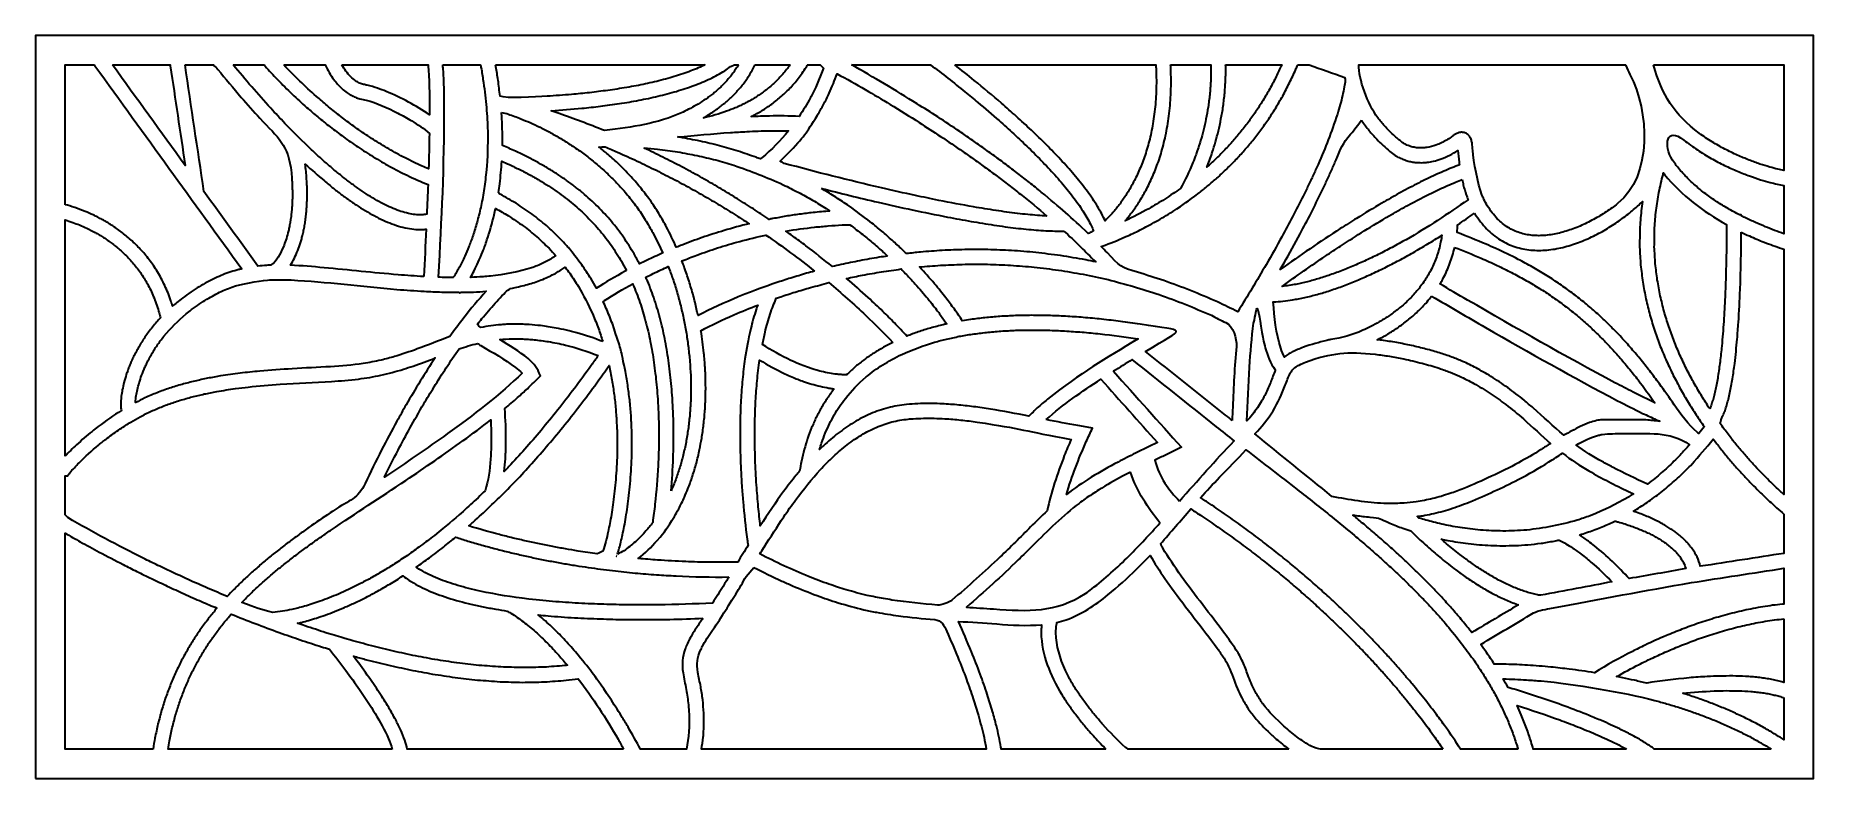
# Model space of a CAD drawing. Header units: centimetres. Extents: x 12.3 to 24.6, y -9 to -3.9.
import ezdxf

# ---------------------------------------------------------------- set-up
doc = ezdxf.new("R2010")
doc.units = ezdxf.units.CM
doc.header["$MEASUREMENT"] = 0
doc.layers.add('layer 1', color=7, linetype='Continuous')

msp = doc.modelspace()

# ---------------------------------------------------------------- linework, layer by layer
at = {"layer": 'layer 1', "color": 250, "lineweight": 30}
for points, knots in [([(12.33584, -9.00021), (12.33584, -7.28467), (12.33584, -5.56913), (12.33584, -3.85358), (12.33584, -3.85358), (16.43785, -3.85358), (20.53987, -3.85358), (24.64189, -3.85358), (24.64189, -3.85358), (24.64189, -5.56913), (24.64189, -7.28467), (24.64189, -9.00021), (24.64189, -9.00021), (20.53987, -9.00021), (16.43785, -9.00021), (12.33584, -9.00021)], [0, 0, 0, 0, 0.2, 0.2, 0.2, 0.2, 0.4, 0.4, 0.4, 0.4, 0.6, 0.6, 0.6, 0.6, 1, 1, 1, 1]), ([(12.53966, -5.02526), (12.56237, -5.03082), (12.58464, -5.03763), (12.60694, -5.04478), (12.60694, -5.04478), (12.63129, -5.05318), (12.65515, -5.06214), (12.67908, -5.07167), (12.67908, -5.07167), (12.69793, -5.08005), (12.71679, -5.08844), (12.73564, -5.09682), (12.73564, -5.09682), (12.74572, -5.10181), (12.7558, -5.1068), (12.76588, -5.11179), (12.76588, -5.11179), (12.7763, -5.11736), (12.78673, -5.12292), (12.79716, -5.12848), (12.79716, -5.12848), (12.80787, -5.13464), (12.81857, -5.14079), (12.82928, -5.14695), (12.82928, -5.14695), (12.8402, -5.15373), (12.85112, -5.16051), (12.86204, -5.16729), (12.86204, -5.16729), (12.87311, -5.17471), (12.88418, -5.18214), (12.89525, -5.18957), (12.89525, -5.18957), (12.9064, -5.19767), (12.91755, -5.20578), (12.9287, -5.21388), (12.9287, -5.21388), (12.93987, -5.22269), (12.95103, -5.2315), (12.96219, -5.2403), (12.96219, -5.2403), (12.9733, -5.24984), (12.9844, -5.25938), (12.99551, -5.26891), (12.99551, -5.26891), (13.00649, -5.27921), (13.01747, -5.2895), (13.02845, -5.29979), (13.02845, -5.29979), (13.03923, -5.31086), (13.05002, -5.32194), (13.0608, -5.33301), (13.0608, -5.33301), (13.07132, -5.34489), (13.08183, -5.35677), (13.09235, -5.36865), (13.09235, -5.36865), (13.10253, -5.38136), (13.1127, -5.39407), (13.12288, -5.40678), (13.12288, -5.40678), (13.13265, -5.42034), (13.14241, -5.4339), (13.15218, -5.44746), (13.15218, -5.44746), (13.16147, -5.4619), (13.17075, -5.47633), (13.18003, -5.49077), (13.18003, -5.49077), (13.18876, -5.5061), (13.19749, -5.52143), (13.20622, -5.53676), (13.20622, -5.53676), (13.21432, -5.553), (13.22242, -5.56924), (13.23052, -5.58548), (13.23052, -5.58548), (13.23793, -5.60265), (13.24533, -5.61982), (13.25273, -5.63699), (13.25273, -5.63699), (13.25937, -5.65511), (13.266, -5.67322), (13.27264, -5.69134), (13.27264, -5.69134), (13.2764, -5.70372), (13.28016, -5.7161), (13.28393, -5.72847), (13.28393, -5.72847), (13.29364, -5.72016), (13.30335, -5.71184), (13.31307, -5.70353), (13.31307, -5.70353), (13.32675, -5.69278), (13.34043, -5.68204), (13.35412, -5.67129), (13.35412, -5.67129), (13.37337, -5.65748), (13.39262, -5.64366), (13.41187, -5.62984), (13.41187, -5.62984), (13.43066, -5.61767), (13.44945, -5.6055), (13.46824, -5.59332), (13.46824, -5.59332), (13.48674, -5.58268), (13.50524, -5.57203), (13.52374, -5.56138), (13.52374, -5.56138), (13.54203, -5.55218), (13.56032, -5.54299), (13.57861, -5.53379), (13.57861, -5.53379), (13.59678, -5.52598), (13.61494, -5.51818), (13.63311, -5.51037), (13.63311, -5.51037), (13.65122, -5.50387), (13.66933, -5.49738), (13.68745, -5.49089), (13.68745, -5.49089), (13.70557, -5.48564), (13.72369, -5.48039), (13.74182, -5.47514), (13.74182, -5.47514), (13.74903, -5.4734), (13.75625, -5.47167), (13.76346, -5.46994), (13.76346, -5.46994), (13.42285, -4.99869), (13.09749, -4.54854), (12.74678, -4.06333), (12.74678, -4.06333), (12.74481, -4.06136), (12.74284, -4.05938), (12.74086, -4.05741), (12.74086, -4.05741), (12.6738, -4.05741), (12.60673, -4.05741), (12.53966, -4.05741), (12.53966, -4.05741), (12.53966, -4.38003), (12.53966, -4.70264), (12.53966, -5.02526)], [0, 0, 0, 0, 0.02702703, 0.02702703, 0.02702703, 0.02702703, 0.05405405, 0.05405405, 0.05405405, 0.05405405, 0.08108108, 0.08108108, 0.08108108, 0.08108108, 0.10810811, 0.10810811, 0.10810811, 0.10810811, 0.13513514, 0.13513514, 0.13513514, 0.13513514, 0.16216216, 0.16216216, 0.16216216, 0.16216216, 0.18918919, 0.18918919, 0.18918919, 0.18918919, 0.21621622, 0.21621622, 0.21621622, 0.21621622, 0.24324324, 0.24324324, 0.24324324, 0.24324324, 0.27027027, 0.27027027, 0.27027027, 0.27027027, 0.2972973, 0.2972973, 0.2972973, 0.2972973, 0.32432432, 0.32432432, 0.32432432, 0.32432432, 0.35135135, 0.35135135, 0.35135135, 0.35135135, 0.37837838, 0.37837838, 0.37837838, 0.37837838, 0.40540541, 0.40540541, 0.40540541, 0.40540541, 0.43243243, 0.43243243, 0.43243243, 0.43243243, 0.45945946, 0.45945946, 0.45945946, 0.45945946, 0.48648649, 0.48648649, 0.48648649, 0.48648649, 0.51351351, 0.51351351, 0.51351351, 0.51351351, 0.54054054, 0.54054054, 0.54054054, 0.54054054, 0.56756757, 0.56756757, 0.56756757, 0.56756757, 0.59459459, 0.59459459, 0.59459459, 0.59459459, 0.62162162, 0.62162162, 0.62162162, 0.62162162, 0.64864865, 0.64864865, 0.64864865, 0.64864865, 0.67567568, 0.67567568, 0.67567568, 0.67567568, 0.7027027, 0.7027027, 0.7027027, 0.7027027, 0.72972973, 0.72972973, 0.72972973, 0.72972973, 0.75675676, 0.75675676, 0.75675676, 0.75675676, 0.78378378, 0.78378378, 0.78378378, 0.78378378, 0.81081081, 0.81081081, 0.81081081, 0.81081081, 0.83783784, 0.83783784, 0.83783784, 0.83783784, 0.86486486, 0.86486486, 0.86486486, 0.86486486, 0.89189189, 0.89189189, 0.89189189, 0.89189189, 0.91891892, 0.91891892, 0.91891892, 0.91891892, 0.94594595, 0.94594595, 0.94594595, 0.94594595, 1, 1, 1, 1]), ([(12.86825, -4.05741), (13.03592, -4.28939), (13.20359, -4.52136), (13.37126, -4.75334), (13.37126, -4.75334), (13.337, -4.52356), (13.30273, -4.29378), (13.26847, -4.064), (13.26847, -4.064), (13.26792, -4.0618), (13.26737, -4.05961), (13.26682, -4.05741), (13.26682, -4.05741), (13.13396, -4.05741), (13.00111, -4.05741), (12.86825, -4.05741)], [0, 0, 0, 0, 0.2, 0.2, 0.2, 0.2, 0.4, 0.4, 0.4, 0.4, 0.6, 0.6, 0.6, 0.6, 1, 1, 1, 1]), ([(13.37052, -4.05741), (13.41404, -4.34926), (13.45757, -4.64111), (13.50109, -4.93296), (13.50109, -4.93296), (13.62587, -5.1056), (13.75066, -5.27824), (13.87544, -5.45089), (13.87544, -5.45089), (13.89526, -5.44846), (13.91525, -5.44714), (13.93516, -5.44569), (13.93516, -5.44569), (13.94514, -5.44521), (13.95513, -5.44472), (13.96511, -5.44423), (13.96511, -5.44423), (13.97098, -5.44017), (13.97686, -5.4361), (13.98273, -5.43204), (13.98273, -5.43204), (14.01551, -5.39565), (14.03719, -5.3506), (14.0558, -5.30577), (14.0558, -5.30577), (14.06118, -5.29053), (14.06655, -5.27529), (14.07193, -5.26005), (14.07193, -5.26005), (14.07684, -5.24215), (14.08175, -5.22424), (14.08666, -5.20634), (14.08666, -5.20634), (14.08885, -5.19634), (14.09103, -5.18635), (14.09322, -5.17636), (14.09322, -5.17636), (14.09517, -5.16564), (14.09712, -5.15493), (14.09908, -5.14422), (14.09908, -5.14422), (14.10076, -5.13278), (14.10244, -5.12133), (14.10412, -5.10989), (14.10412, -5.10989), (14.10549, -5.09769), (14.10686, -5.0855), (14.10823, -5.0733), (14.10823, -5.0733), (14.10925, -5.06034), (14.11027, -5.04738), (14.11129, -5.03442), (14.11129, -5.03442), (14.11192, -5.02067), (14.11255, -5.00693), (14.11317, -4.99318), (14.11317, -4.99318), (14.11337, -4.97864), (14.11357, -4.96409), (14.11377, -4.94955), (14.11377, -4.94955), (14.1135, -4.93419), (14.11322, -4.91883), (14.11295, -4.90347), (14.11295, -4.90347), (14.11217, -4.88728), (14.11139, -4.87109), (14.1106, -4.8549), (14.1106, -4.8549), (14.10927, -4.83787), (14.10794, -4.82083), (14.1066, -4.8038), (14.1066, -4.8038), (14.08545, -4.6071), (14.01503, -4.56145), (13.88819, -4.42623), (13.88819, -4.42623), (13.84491, -4.37851), (13.8021, -4.33051), (13.75973, -4.28198), (13.75973, -4.28198), (13.70496, -4.21818), (13.65034, -4.15406), (13.5984, -4.08791), (13.5984, -4.08791), (13.58824, -4.07774), (13.57807, -4.06758), (13.5679, -4.05741), (13.5679, -4.05741), (13.50211, -4.05741), (13.43632, -4.05741), (13.37052, -4.05741)], [0, 0, 0, 0, 0.04166667, 0.04166667, 0.04166667, 0.04166667, 0.08333333, 0.08333333, 0.08333333, 0.08333333, 0.125, 0.125, 0.125, 0.125, 0.16666667, 0.16666667, 0.16666667, 0.16666667, 0.20833333, 0.20833333, 0.20833333, 0.20833333, 0.25, 0.25, 0.25, 0.25, 0.29166667, 0.29166667, 0.29166667, 0.29166667, 0.33333333, 0.33333333, 0.33333333, 0.33333333, 0.375, 0.375, 0.375, 0.375, 0.41666667, 0.41666667, 0.41666667, 0.41666667, 0.45833333, 0.45833333, 0.45833333, 0.45833333, 0.5, 0.5, 0.5, 0.5, 0.54166667, 0.54166667, 0.54166667, 0.54166667, 0.58333333, 0.58333333, 0.58333333, 0.58333333, 0.625, 0.625, 0.625, 0.625, 0.66666667, 0.66666667, 0.66666667, 0.66666667, 0.70833333, 0.70833333, 0.70833333, 0.70833333, 0.75, 0.75, 0.75, 0.75, 0.79166667, 0.79166667, 0.79166667, 0.79166667, 0.83333333, 0.83333333, 0.83333333, 0.83333333, 0.875, 0.875, 0.875, 0.875, 0.91666667, 0.91666667, 0.91666667, 0.91666667, 1, 1, 1, 1]), ([(13.70448, -4.05741), (13.78742, -4.16023), (13.87456, -4.25952), (13.96331, -4.35735), (13.96331, -4.35735), (13.99616, -4.39237), (14.02901, -4.42739), (14.06186, -4.46241), (14.06186, -4.46241), (14.12548, -4.52776), (14.15702, -4.5593), (14.22539, -4.62546), (14.22539, -4.62546), (14.24458, -4.64339), (14.26377, -4.66132), (14.28296, -4.67925), (14.28296, -4.67925), (14.3025, -4.69681), (14.32204, -4.71436), (14.34158, -4.73192), (14.34158, -4.73192), (14.36137, -4.74894), (14.38116, -4.76595), (14.40096, -4.78297), (14.40096, -4.78297), (14.4209, -4.79927), (14.44085, -4.81557), (14.4608, -4.83188), (14.4608, -4.83188), (14.4808, -4.8473), (14.50079, -4.86273), (14.52079, -4.87815), (14.52079, -4.87815), (14.54074, -4.89253), (14.56068, -4.9069), (14.58062, -4.92128), (14.58062, -4.92128), (14.6004, -4.93443), (14.62018, -4.94759), (14.63996, -4.96075), (14.63996, -4.96075), (14.65946, -4.97252), (14.67896, -4.9843), (14.69846, -4.99607), (14.69846, -4.99607), (14.71756, -5.00629), (14.73666, -5.01652), (14.75575, -5.02674), (14.75575, -5.02674), (14.77431, -5.03527), (14.79287, -5.04379), (14.81143, -5.05231), (14.81143, -5.05231), (14.82931, -5.05898), (14.84719, -5.06565), (14.86507, -5.07232), (14.86507, -5.07232), (14.88212, -5.07702), (14.89917, -5.08172), (14.91621, -5.08642), (14.91621, -5.08642), (14.93228, -5.08906), (14.94834, -5.0917), (14.96441, -5.09434), (14.96441, -5.09434), (14.97937, -5.09487), (14.99434, -5.0954), (15.0093, -5.09593), (15.0093, -5.09593), (15.02092, -5.0946), (15.03255, -5.09327), (15.04417, -5.09193), (15.04417, -5.09193), (15.04708, -5.02353), (15.04989, -4.95512), (15.05232, -4.88669), (15.05232, -4.88669), (15.00304, -4.86692), (14.95505, -4.84454), (14.907, -4.82201), (14.907, -4.82201), (14.8868, -4.81187), (14.86659, -4.80173), (14.84639, -4.79159), (14.84639, -4.79159), (14.82669, -4.78108), (14.807, -4.77056), (14.7873, -4.76004), (14.7873, -4.76004), (14.76812, -4.7492), (14.74894, -4.73836), (14.72977, -4.72752), (14.72977, -4.72752), (14.71112, -4.71641), (14.69248, -4.70529), (14.67383, -4.69418), (14.67383, -4.69418), (14.65574, -4.68285), (14.63764, -4.67152), (14.61954, -4.66019), (14.61954, -4.66019), (14.60201, -4.6487), (14.58447, -4.6372), (14.56694, -4.62571), (14.56694, -4.62571), (14.54998, -4.61411), (14.53302, -4.6025), (14.51606, -4.5909), (14.51606, -4.5909), (14.4997, -4.57923), (14.48333, -4.56757), (14.46696, -4.55591), (14.46696, -4.55591), (14.43605, -4.53263), (14.40515, -4.50934), (14.37424, -4.48606), (14.37424, -4.48606), (14.34587, -4.46318), (14.3175, -4.44031), (14.28914, -4.41743), (14.28914, -4.41743), (14.26342, -4.39539), (14.23771, -4.37334), (14.21199, -4.35129), (14.21199, -4.35129), (14.17824, -4.3211), (14.14495, -4.2906), (14.11199, -4.25954), (14.11199, -4.25954), (14.07737, -4.22612), (14.04334, -4.19233), (14.00985, -4.15777), (14.00985, -4.15777), (13.98096, -4.12733), (13.95233, -4.09668), (13.9251, -4.06472), (13.9251, -4.06472), (13.92266, -4.06228), (13.92023, -4.05985), (13.91779, -4.05741), (13.91779, -4.05741), (13.84669, -4.05741), (13.77559, -4.05741), (13.70448, -4.05741)], [0, 0, 0, 0, 0.02702703, 0.02702703, 0.02702703, 0.02702703, 0.05405405, 0.05405405, 0.05405405, 0.05405405, 0.08108108, 0.08108108, 0.08108108, 0.08108108, 0.10810811, 0.10810811, 0.10810811, 0.10810811, 0.13513514, 0.13513514, 0.13513514, 0.13513514, 0.16216216, 0.16216216, 0.16216216, 0.16216216, 0.18918919, 0.18918919, 0.18918919, 0.18918919, 0.21621622, 0.21621622, 0.21621622, 0.21621622, 0.24324324, 0.24324324, 0.24324324, 0.24324324, 0.27027027, 0.27027027, 0.27027027, 0.27027027, 0.2972973, 0.2972973, 0.2972973, 0.2972973, 0.32432432, 0.32432432, 0.32432432, 0.32432432, 0.35135135, 0.35135135, 0.35135135, 0.35135135, 0.37837838, 0.37837838, 0.37837838, 0.37837838, 0.40540541, 0.40540541, 0.40540541, 0.40540541, 0.43243243, 0.43243243, 0.43243243, 0.43243243, 0.45945946, 0.45945946, 0.45945946, 0.45945946, 0.48648649, 0.48648649, 0.48648649, 0.48648649, 0.51351351, 0.51351351, 0.51351351, 0.51351351, 0.54054054, 0.54054054, 0.54054054, 0.54054054, 0.56756757, 0.56756757, 0.56756757, 0.56756757, 0.59459459, 0.59459459, 0.59459459, 0.59459459, 0.62162162, 0.62162162, 0.62162162, 0.62162162, 0.64864865, 0.64864865, 0.64864865, 0.64864865, 0.67567568, 0.67567568, 0.67567568, 0.67567568, 0.7027027, 0.7027027, 0.7027027, 0.7027027, 0.72972973, 0.72972973, 0.72972973, 0.72972973, 0.75675676, 0.75675676, 0.75675676, 0.75675676, 0.78378378, 0.78378378, 0.78378378, 0.78378378, 0.81081081, 0.81081081, 0.81081081, 0.81081081, 0.83783784, 0.83783784, 0.83783784, 0.83783784, 0.86486486, 0.86486486, 0.86486486, 0.86486486, 0.89189189, 0.89189189, 0.89189189, 0.89189189, 0.91891892, 0.91891892, 0.91891892, 0.91891892, 0.94594595, 0.94594595, 0.94594595, 0.94594595, 1, 1, 1, 1]), ([(14.05515, -4.05741), (14.12593, -4.13382), (14.20186, -4.20549), (14.27942, -4.27487), (14.27942, -4.27487), (14.30439, -4.29628), (14.32936, -4.31769), (14.35433, -4.3391), (14.35433, -4.3391), (14.38187, -4.3613), (14.40941, -4.38351), (14.43694, -4.40571), (14.43694, -4.40571), (14.46691, -4.42829), (14.49688, -4.45087), (14.52685, -4.47344), (14.52685, -4.47344), (14.5427, -4.48474), (14.55856, -4.49604), (14.57441, -4.50734), (14.57441, -4.50734), (14.59083, -4.51857), (14.60724, -4.5298), (14.62366, -4.54103), (14.62366, -4.54103), (14.64061, -4.55215), (14.65757, -4.56326), (14.67452, -4.57438), (14.67452, -4.57438), (14.69201, -4.58532), (14.70949, -4.59626), (14.72697, -4.60721), (14.72697, -4.60721), (14.74496, -4.61793), (14.76295, -4.62865), (14.78094, -4.63938), (14.78094, -4.63938), (14.79942, -4.64982), (14.8179, -4.66027), (14.83638, -4.67072), (14.83638, -4.67072), (14.85534, -4.68084), (14.8743, -4.69096), (14.89325, -4.70108), (14.89325, -4.70108), (14.91267, -4.71083), (14.93208, -4.72057), (14.9515, -4.73031), (14.9515, -4.73031), (14.97135, -4.73962), (14.99121, -4.74894), (15.01107, -4.75825), (15.01107, -4.75825), (15.02604, -4.76477), (15.04101, -4.77129), (15.05599, -4.77781), (15.05599, -4.77781), (15.05864, -4.69617), (15.06048, -4.61449), (15.06189, -4.53281), (15.06189, -4.53281), (15.0252, -4.49799), (14.98219, -4.47064), (14.9392, -4.44433), (14.9392, -4.44433), (14.90752, -4.42559), (14.87555, -4.40791), (14.84291, -4.39089), (14.84291, -4.39089), (14.77228, -4.35518), (14.69968, -4.32159), (14.62316, -4.30053), (14.62316, -4.30053), (14.60932, -4.29724), (14.59542, -4.29458), (14.58149, -4.29172), (14.58149, -4.29172), (14.57604, -4.29018), (14.57059, -4.28865), (14.56515, -4.28711), (14.56515, -4.28711), (14.55991, -4.28523), (14.55467, -4.28335), (14.54943, -4.28147), (14.54943, -4.28147), (14.5396, -4.27684), (14.52977, -4.2722), (14.51994, -4.26757), (14.51994, -4.26757), (14.51097, -4.262), (14.502, -4.25642), (14.49303, -4.25085), (14.49303, -4.25085), (14.48054, -4.2417), (14.46892, -4.23235), (14.4573, -4.22212), (14.4573, -4.22212), (14.44666, -4.212), (14.43662, -4.20174), (14.42672, -4.1909), (14.42672, -4.1909), (14.41778, -4.18047), (14.40926, -4.16996), (14.40091, -4.15905), (14.40091, -4.15905), (14.37776, -4.12718), (14.35675, -4.09336), (14.34044, -4.05741), (14.34044, -4.05741), (14.24534, -4.05741), (14.15025, -4.05741), (14.05515, -4.05741)], [0, 0, 0, 0, 0.03448276, 0.03448276, 0.03448276, 0.03448276, 0.06896552, 0.06896552, 0.06896552, 0.06896552, 0.10344828, 0.10344828, 0.10344828, 0.10344828, 0.13793103, 0.13793103, 0.13793103, 0.13793103, 0.17241379, 0.17241379, 0.17241379, 0.17241379, 0.20689655, 0.20689655, 0.20689655, 0.20689655, 0.24137931, 0.24137931, 0.24137931, 0.24137931, 0.27586207, 0.27586207, 0.27586207, 0.27586207, 0.31034483, 0.31034483, 0.31034483, 0.31034483, 0.34482759, 0.34482759, 0.34482759, 0.34482759, 0.37931034, 0.37931034, 0.37931034, 0.37931034, 0.4137931, 0.4137931, 0.4137931, 0.4137931, 0.44827586, 0.44827586, 0.44827586, 0.44827586, 0.48275862, 0.48275862, 0.48275862, 0.48275862, 0.51724138, 0.51724138, 0.51724138, 0.51724138, 0.55172414, 0.55172414, 0.55172414, 0.55172414, 0.5862069, 0.5862069, 0.5862069, 0.5862069, 0.62068966, 0.62068966, 0.62068966, 0.62068966, 0.65517241, 0.65517241, 0.65517241, 0.65517241, 0.68965517, 0.68965517, 0.68965517, 0.68965517, 0.72413793, 0.72413793, 0.72413793, 0.72413793, 0.75862069, 0.75862069, 0.75862069, 0.75862069, 0.79310345, 0.79310345, 0.79310345, 0.79310345, 0.82758621, 0.82758621, 0.82758621, 0.82758621, 0.86206897, 0.86206897, 0.86206897, 0.86206897, 0.89655172, 0.89655172, 0.89655172, 0.89655172, 0.93103448, 0.93103448, 0.93103448, 0.93103448, 1, 1, 1, 1]), ([(14.45545, -4.05741), (14.47308, -4.08705), (14.49406, -4.11467), (14.51817, -4.13936), (14.51817, -4.13936), (14.5288, -4.14948), (14.53941, -4.15848), (14.55125, -4.16716), (14.55125, -4.16716), (14.56, -4.17294), (14.56853, -4.17795), (14.57786, -4.18271), (14.57786, -4.18271), (14.58714, -4.18674), (14.59587, -4.18989), (14.6056, -4.19263), (14.6056, -4.19263), (14.61422, -4.19434), (14.62285, -4.19605), (14.63148, -4.19776), (14.63148, -4.19776), (14.65594, -4.20357), (14.6794, -4.2106), (14.70323, -4.21859), (14.70323, -4.21859), (14.72331, -4.22582), (14.7431, -4.23342), (14.76289, -4.2414), (14.76289, -4.2414), (14.8678, -4.28567), (14.96937, -4.33864), (15.06324, -4.40326), (15.06324, -4.40326), (15.06387, -4.29959), (15.06232, -4.19601), (15.05552, -4.09254), (15.05552, -4.09254), (15.05445, -4.08085), (15.05338, -4.06916), (15.05232, -4.05747), (15.05232, -4.05747), (15.05231, -4.05745), (15.05231, -4.05743), (15.05231, -4.05741), (15.05231, -4.05741), (14.85335, -4.05741), (14.6544, -4.05741), (14.45545, -4.05741)], [0, 0, 0, 0, 0.07692308, 0.07692308, 0.07692308, 0.07692308, 0.15384615, 0.15384615, 0.15384615, 0.15384615, 0.23076923, 0.23076923, 0.23076923, 0.23076923, 0.30769231, 0.30769231, 0.30769231, 0.30769231, 0.38461538, 0.38461538, 0.38461538, 0.38461538, 0.46153846, 0.46153846, 0.46153846, 0.46153846, 0.53846154, 0.53846154, 0.53846154, 0.53846154, 0.61538462, 0.61538462, 0.61538462, 0.61538462, 0.69230769, 0.69230769, 0.69230769, 0.69230769, 0.76923077, 0.76923077, 0.76923077, 0.76923077, 0.84615385, 0.84615385, 0.84615385, 0.84615385, 1, 1, 1, 1]), ([(15.15465, -4.05741), (15.15548, -4.06646), (15.1563, -4.07551), (15.15713, -4.08455), (15.15713, -4.08455), (15.15878, -4.11418), (15.16042, -4.14381), (15.16207, -4.17344), (15.16207, -4.17344), (15.16373, -4.22684), (15.16468, -4.28013), (15.16517, -4.33354), (15.16517, -4.33354), (15.16556, -4.77982), (15.14809, -5.11238), (15.12443, -5.52795), (15.12443, -5.52795), (15.15806, -5.52919), (15.19173, -5.53013), (15.22539, -5.53032), (15.22539, -5.53032), (15.22671, -5.52878), (15.22804, -5.52724), (15.22937, -5.5257), (15.22937, -5.5257), (15.24378, -5.50417), (15.25657, -5.48195), (15.26914, -5.4593), (15.26914, -5.4593), (15.28248, -5.43394), (15.29499, -5.40847), (15.30714, -5.38252), (15.30714, -5.38252), (15.31652, -5.36037), (15.32591, -5.33822), (15.33529, -5.31607), (15.33529, -5.31607), (15.34009, -5.30348), (15.34488, -5.29089), (15.34967, -5.2783), (15.34967, -5.2783), (15.35444, -5.26471), (15.35922, -5.25111), (15.36399, -5.23751), (15.36399, -5.23751), (15.36869, -5.22291), (15.37339, -5.20831), (15.37809, -5.1937), (15.37809, -5.1937), (15.38265, -5.1781), (15.38721, -5.16249), (15.39176, -5.14689), (15.39176, -5.14689), (15.39612, -5.13028), (15.40049, -5.11367), (15.40485, -5.09707), (15.40485, -5.09707), (15.40894, -5.07946), (15.41304, -5.06186), (15.41714, -5.04425), (15.41714, -5.04425), (15.42092, -5.02565), (15.4247, -5.00705), (15.42848, -4.98845), (15.42848, -4.98845), (15.43187, -4.96886), (15.43526, -4.94926), (15.43866, -4.92967), (15.43866, -4.92967), (15.44161, -4.90908), (15.44456, -4.88849), (15.4475, -4.8679), (15.4475, -4.8679), (15.44995, -4.84633), (15.45239, -4.82475), (15.45483, -4.80317), (15.45483, -4.80317), (15.46531, -4.67713), (15.46616, -4.63054), (15.46526, -4.51461), (15.46526, -4.51461), (15.46425, -4.4881), (15.46324, -4.46159), (15.46222, -4.43508), (15.46222, -4.43508), (15.46033, -4.40759), (15.45844, -4.3801), (15.45655, -4.35261), (15.45655, -4.35261), (15.45372, -4.32414), (15.45089, -4.29567), (15.44806, -4.2672), (15.44806, -4.2672), (15.44423, -4.23775), (15.4404, -4.20831), (15.43657, -4.17886), (15.43657, -4.17886), (15.43167, -4.14843), (15.42677, -4.118), (15.42188, -4.08758), (15.42188, -4.08758), (15.41995, -4.07752), (15.41802, -4.06747), (15.41609, -4.05741), (15.41609, -4.05741), (15.32894, -4.05741), (15.2418, -4.05741), (15.15465, -4.05741)], [0, 0, 0, 0, 0.03571429, 0.03571429, 0.03571429, 0.03571429, 0.07142857, 0.07142857, 0.07142857, 0.07142857, 0.10714286, 0.10714286, 0.10714286, 0.10714286, 0.14285714, 0.14285714, 0.14285714, 0.14285714, 0.17857143, 0.17857143, 0.17857143, 0.17857143, 0.21428571, 0.21428571, 0.21428571, 0.21428571, 0.25, 0.25, 0.25, 0.25, 0.28571429, 0.28571429, 0.28571429, 0.28571429, 0.32142857, 0.32142857, 0.32142857, 0.32142857, 0.35714286, 0.35714286, 0.35714286, 0.35714286, 0.39285714, 0.39285714, 0.39285714, 0.39285714, 0.42857143, 0.42857143, 0.42857143, 0.42857143, 0.46428571, 0.46428571, 0.46428571, 0.46428571, 0.5, 0.5, 0.5, 0.5, 0.53571429, 0.53571429, 0.53571429, 0.53571429, 0.57142857, 0.57142857, 0.57142857, 0.57142857, 0.60714286, 0.60714286, 0.60714286, 0.60714286, 0.64285714, 0.64285714, 0.64285714, 0.64285714, 0.67857143, 0.67857143, 0.67857143, 0.67857143, 0.71428571, 0.71428571, 0.71428571, 0.71428571, 0.75, 0.75, 0.75, 0.75, 0.78571429, 0.78571429, 0.78571429, 0.78571429, 0.82142857, 0.82142857, 0.82142857, 0.82142857, 0.85714286, 0.85714286, 0.85714286, 0.85714286, 0.89285714, 0.89285714, 0.89285714, 0.89285714, 0.92857143, 0.92857143, 0.92857143, 0.92857143, 1, 1, 1, 1]), ([(15.51986, -4.05741), (15.52066, -4.06157), (15.52146, -4.06572), (15.52226, -4.06988), (15.52226, -4.06988), (15.52731, -4.10131), (15.53237, -4.13275), (15.53743, -4.16418), (15.53743, -4.16418), (15.54196, -4.20032), (15.54649, -4.23645), (15.55101, -4.27258), (15.55101, -4.27258), (15.59053, -4.29234), (15.79375, -4.27901), (15.87656, -4.27442), (15.87656, -4.27442), (15.93321, -4.2708), (15.98972, -4.26662), (16.04629, -4.26193), (16.04629, -4.26193), (16.08735, -4.25785), (16.12841, -4.25377), (16.16947, -4.24969), (16.16947, -4.24969), (16.21212, -4.24438), (16.25478, -4.23908), (16.29743, -4.23377), (16.29743, -4.23377), (16.31907, -4.2306), (16.3407, -4.22744), (16.36234, -4.22427), (16.36234, -4.22427), (16.38402, -4.22074), (16.40571, -4.21721), (16.42739, -4.21368), (16.42739, -4.21368), (16.44901, -4.20977), (16.47063, -4.20586), (16.49225, -4.20194), (16.49225, -4.20194), (16.51368, -4.19763), (16.53511, -4.19331), (16.55655, -4.18899), (16.55655, -4.18899), (16.57768, -4.18426), (16.59881, -4.17952), (16.61994, -4.17479), (16.61994, -4.17479), (16.64064, -4.16962), (16.66135, -4.16445), (16.68206, -4.15928), (16.68206, -4.15928), (16.70222, -4.15365), (16.72239, -4.14803), (16.74255, -4.14241), (16.74255, -4.14241), (16.76205, -4.13633), (16.78155, -4.13024), (16.80105, -4.12415), (16.80105, -4.12415), (16.81976, -4.11759), (16.83848, -4.11103), (16.85719, -4.10447), (16.85719, -4.10447), (16.87499, -4.09743), (16.89279, -4.09039), (16.9106, -4.08335), (16.9106, -4.08335), (16.92737, -4.07582), (16.94414, -4.06829), (16.9609, -4.06077), (16.9609, -4.06077), (16.96308, -4.05965), (16.96527, -4.05853), (16.96745, -4.05741), (16.96745, -4.05741), (16.48492, -4.05741), (16.00239, -4.05741), (15.51986, -4.05741)], [0, 0, 0, 0, 0.04761905, 0.04761905, 0.04761905, 0.04761905, 0.0952381, 0.0952381, 0.0952381, 0.0952381, 0.14285714, 0.14285714, 0.14285714, 0.14285714, 0.19047619, 0.19047619, 0.19047619, 0.19047619, 0.23809524, 0.23809524, 0.23809524, 0.23809524, 0.28571429, 0.28571429, 0.28571429, 0.28571429, 0.33333333, 0.33333333, 0.33333333, 0.33333333, 0.38095238, 0.38095238, 0.38095238, 0.38095238, 0.42857143, 0.42857143, 0.42857143, 0.42857143, 0.47619048, 0.47619048, 0.47619048, 0.47619048, 0.52380952, 0.52380952, 0.52380952, 0.52380952, 0.57142857, 0.57142857, 0.57142857, 0.57142857, 0.61904762, 0.61904762, 0.61904762, 0.61904762, 0.66666667, 0.66666667, 0.66666667, 0.66666667, 0.71428571, 0.71428571, 0.71428571, 0.71428571, 0.76190476, 0.76190476, 0.76190476, 0.76190476, 0.80952381, 0.80952381, 0.80952381, 0.80952381, 0.85714286, 0.85714286, 0.85714286, 0.85714286, 0.9047619, 0.9047619, 0.9047619, 0.9047619, 1, 1, 1, 1]), ([(17.1698, -4.05741), (17.16194, -4.06134), (17.15407, -4.06528), (17.1462, -4.06921), (17.1462, -4.06921), (17.1327, -4.07853), (17.11921, -4.08786), (17.10571, -4.09718), (17.10571, -4.09718), (17.08947, -4.10679), (17.07323, -4.1164), (17.05699, -4.12601), (17.05699, -4.12601), (17.03968, -4.13489), (17.02237, -4.14377), (17.00506, -4.15266), (17.00506, -4.15266), (16.98678, -4.16086), (16.96851, -4.16906), (16.95023, -4.17727), (16.95023, -4.17727), (16.93109, -4.18484), (16.91195, -4.19241), (16.8928, -4.19998), (16.8928, -4.19998), (16.8729, -4.20696), (16.853, -4.21394), (16.8331, -4.22091), (16.8331, -4.22091), (16.81254, -4.22733), (16.79198, -4.23375), (16.77142, -4.24016), (16.77142, -4.24016), (16.75031, -4.24605), (16.7292, -4.25193), (16.70809, -4.25782), (16.70809, -4.25782), (16.68654, -4.2632), (16.66498, -4.26858), (16.64343, -4.27396), (16.64343, -4.27396), (16.62154, -4.27887), (16.59965, -4.28378), (16.57775, -4.28868), (16.57775, -4.28868), (16.55563, -4.29314), (16.53351, -4.29759), (16.51139, -4.30205), (16.51139, -4.30205), (16.48915, -4.30607), (16.4669, -4.3101), (16.44466, -4.31413), (16.44466, -4.31413), (16.42241, -4.31775), (16.40015, -4.32137), (16.3779, -4.32499), (16.3779, -4.32499), (16.3338, -4.33111), (16.28971, -4.33723), (16.24561, -4.34336), (16.24561, -4.34336), (16.2028, -4.34812), (16.15999, -4.35289), (16.11718, -4.35766), (16.11718, -4.35766), (16.0464, -4.36428), (15.97568, -4.3702), (15.90473, -4.37474), (15.90473, -4.37474), (15.92297, -4.3808), (15.9412, -4.38686), (15.95944, -4.39292), (15.95944, -4.39292), (16.01048, -4.41145), (16.06153, -4.42998), (16.11257, -4.44851), (16.11257, -4.44851), (16.166, -4.46966), (16.21943, -4.49081), (16.27286, -4.51196), (16.27286, -4.51196), (16.47567, -4.4853), (16.62937, -4.46911), (16.81758, -4.38356), (16.81758, -4.38356), (16.83465, -4.37505), (16.85173, -4.36655), (16.8688, -4.35804), (16.8688, -4.35804), (16.88644, -4.34807), (16.90407, -4.33809), (16.9217, -4.32812), (16.9217, -4.32812), (16.93947, -4.31663), (16.95724, -4.30513), (16.97502, -4.29364), (16.97502, -4.29364), (16.98383, -4.2873), (16.99264, -4.28096), (17.00145, -4.27462), (17.00145, -4.27462), (17.01015, -4.26788), (17.01884, -4.26114), (17.02754, -4.2544), (17.02754, -4.2544), (17.03606, -4.24725), (17.04459, -4.2401), (17.05312, -4.23295), (17.05312, -4.23295), (17.06143, -4.22539), (17.06974, -4.21782), (17.07806, -4.21026), (17.07806, -4.21026), (17.08611, -4.20227), (17.09416, -4.19428), (17.10221, -4.18629), (17.10221, -4.18629), (17.10994, -4.17787), (17.11768, -4.16945), (17.12542, -4.16103), (17.12542, -4.16103), (17.13281, -4.15217), (17.14019, -4.14331), (17.14758, -4.13446), (17.14758, -4.13446), (17.15456, -4.12515), (17.16154, -4.11585), (17.16853, -4.10654), (17.16853, -4.10654), (17.17507, -4.09678), (17.18161, -4.08702), (17.18815, -4.07726), (17.18815, -4.07726), (17.19206, -4.07064), (17.19597, -4.06403), (17.19989, -4.05741), (17.19989, -4.05741), (17.18986, -4.05741), (17.17983, -4.05741), (17.1698, -4.05741)], [0, 0, 0, 0, 0.02777778, 0.02777778, 0.02777778, 0.02777778, 0.05555556, 0.05555556, 0.05555556, 0.05555556, 0.08333333, 0.08333333, 0.08333333, 0.08333333, 0.11111111, 0.11111111, 0.11111111, 0.11111111, 0.13888889, 0.13888889, 0.13888889, 0.13888889, 0.16666667, 0.16666667, 0.16666667, 0.16666667, 0.19444444, 0.19444444, 0.19444444, 0.19444444, 0.22222222, 0.22222222, 0.22222222, 0.22222222, 0.25, 0.25, 0.25, 0.25, 0.27777778, 0.27777778, 0.27777778, 0.27777778, 0.30555556, 0.30555556, 0.30555556, 0.30555556, 0.33333333, 0.33333333, 0.33333333, 0.33333333, 0.36111111, 0.36111111, 0.36111111, 0.36111111, 0.38888889, 0.38888889, 0.38888889, 0.38888889, 0.41666667, 0.41666667, 0.41666667, 0.41666667, 0.44444444, 0.44444444, 0.44444444, 0.44444444, 0.47222222, 0.47222222, 0.47222222, 0.47222222, 0.5, 0.5, 0.5, 0.5, 0.52777778, 0.52777778, 0.52777778, 0.52777778, 0.55555556, 0.55555556, 0.55555556, 0.55555556, 0.58333333, 0.58333333, 0.58333333, 0.58333333, 0.61111111, 0.61111111, 0.61111111, 0.61111111, 0.63888889, 0.63888889, 0.63888889, 0.63888889, 0.66666667, 0.66666667, 0.66666667, 0.66666667, 0.69444444, 0.69444444, 0.69444444, 0.69444444, 0.72222222, 0.72222222, 0.72222222, 0.72222222, 0.75, 0.75, 0.75, 0.75, 0.77777778, 0.77777778, 0.77777778, 0.77777778, 0.80555556, 0.80555556, 0.80555556, 0.80555556, 0.83333333, 0.83333333, 0.83333333, 0.83333333, 0.86111111, 0.86111111, 0.86111111, 0.86111111, 0.88888889, 0.88888889, 0.88888889, 0.88888889, 0.91666667, 0.91666667, 0.91666667, 0.91666667, 0.94444444, 0.94444444, 0.94444444, 0.94444444, 1, 1, 1, 1]), ([(17.3153, -4.05741), (17.31516, -4.05774), (17.31501, -4.05807), (17.31486, -4.0584), (17.31486, -4.0584), (17.30842, -4.0709), (17.30197, -4.0834), (17.29553, -4.09591), (17.29553, -4.09591), (17.28849, -4.10781), (17.28144, -4.11971), (17.2744, -4.13161), (17.2744, -4.13161), (17.26683, -4.14292), (17.25925, -4.15423), (17.25167, -4.16553), (17.25167, -4.16553), (17.24362, -4.17626), (17.23557, -4.18699), (17.22752, -4.19771), (17.22752, -4.19771), (17.21906, -4.20787), (17.21059, -4.21803), (17.20213, -4.22818), (17.20213, -4.22818), (17.1933, -4.23778), (17.18448, -4.24738), (17.17566, -4.25698), (17.17566, -4.25698), (17.16653, -4.26603), (17.15741, -4.27509), (17.14829, -4.28414), (17.14829, -4.28414), (17.13892, -4.29267), (17.12955, -4.30119), (17.12019, -4.30972), (17.12019, -4.30972), (17.11063, -4.31773), (17.10107, -4.32574), (17.09152, -4.33375), (17.09152, -4.33375), (17.08183, -4.34127), (17.07214, -4.34878), (17.06245, -4.35629), (17.06245, -4.35629), (17.05267, -4.36332), (17.0429, -4.37035), (17.03313, -4.37738), (17.03313, -4.37738), (17.00916, -4.39342), (16.98521, -4.40905), (16.9603, -4.4236), (16.9603, -4.4236), (17.01444, -4.41253), (17.06706, -4.39648), (17.1192, -4.37836), (17.1192, -4.37836), (17.13911, -4.3705), (17.15901, -4.36265), (17.17892, -4.35479), (17.17892, -4.35479), (17.18913, -4.35023), (17.19934, -4.34567), (17.20956, -4.34111), (17.20956, -4.34111), (17.21988, -4.33609), (17.2302, -4.33108), (17.24052, -4.32607), (17.24052, -4.32607), (17.25089, -4.32059), (17.26126, -4.31511), (17.27163, -4.30963), (17.27163, -4.30963), (17.28201, -4.30366), (17.29238, -4.2977), (17.30276, -4.29173), (17.30276, -4.29173), (17.31308, -4.28526), (17.32341, -4.27879), (17.33373, -4.27232), (17.33373, -4.27232), (17.34395, -4.26532), (17.35418, -4.25832), (17.3644, -4.25133), (17.3644, -4.25133), (17.37448, -4.24379), (17.38456, -4.23625), (17.39463, -4.22871), (17.39463, -4.22871), (17.40451, -4.22061), (17.41439, -4.21251), (17.42427, -4.20441), (17.42427, -4.20441), (17.4339, -4.19573), (17.44354, -4.18705), (17.45317, -4.17836), (17.45317, -4.17836), (17.46252, -4.16908), (17.47186, -4.1598), (17.4812, -4.15051), (17.4812, -4.15051), (17.49021, -4.1406), (17.49921, -4.1307), (17.50822, -4.12079), (17.50822, -4.12079), (17.51684, -4.11023), (17.52546, -4.09968), (17.53408, -4.08913), (17.53408, -4.08913), (17.5418, -4.07855), (17.54952, -4.06798), (17.55724, -4.05741), (17.55724, -4.05741), (17.47659, -4.05741), (17.39595, -4.05741), (17.3153, -4.05741)], [0, 0, 0, 0, 0.03333333, 0.03333333, 0.03333333, 0.03333333, 0.06666667, 0.06666667, 0.06666667, 0.06666667, 0.1, 0.1, 0.1, 0.1, 0.13333333, 0.13333333, 0.13333333, 0.13333333, 0.16666667, 0.16666667, 0.16666667, 0.16666667, 0.2, 0.2, 0.2, 0.2, 0.23333333, 0.23333333, 0.23333333, 0.23333333, 0.26666667, 0.26666667, 0.26666667, 0.26666667, 0.3, 0.3, 0.3, 0.3, 0.33333333, 0.33333333, 0.33333333, 0.33333333, 0.36666667, 0.36666667, 0.36666667, 0.36666667, 0.4, 0.4, 0.4, 0.4, 0.43333333, 0.43333333, 0.43333333, 0.43333333, 0.46666667, 0.46666667, 0.46666667, 0.46666667, 0.5, 0.5, 0.5, 0.5, 0.53333333, 0.53333333, 0.53333333, 0.53333333, 0.56666667, 0.56666667, 0.56666667, 0.56666667, 0.6, 0.6, 0.6, 0.6, 0.63333333, 0.63333333, 0.63333333, 0.63333333, 0.66666667, 0.66666667, 0.66666667, 0.66666667, 0.7, 0.7, 0.7, 0.7, 0.73333333, 0.73333333, 0.73333333, 0.73333333, 0.76666667, 0.76666667, 0.76666667, 0.76666667, 0.8, 0.8, 0.8, 0.8, 0.83333333, 0.83333333, 0.83333333, 0.83333333, 0.86666667, 0.86666667, 0.86666667, 0.86666667, 0.9, 0.9, 0.9, 0.9, 0.93333333, 0.93333333, 0.93333333, 0.93333333, 1, 1, 1, 1]), ([(17.67764, -4.05741), (17.67474, -4.06249), (17.67185, -4.06758), (17.66895, -4.07266), (17.66895, -4.07266), (17.66019, -4.08619), (17.65142, -4.09972), (17.64266, -4.11325), (17.64266, -4.11325), (17.63336, -4.12599), (17.62406, -4.13872), (17.61476, -4.15146), (17.61476, -4.15146), (17.60499, -4.16342), (17.59521, -4.17538), (17.58544, -4.18735), (17.58544, -4.18735), (17.57525, -4.19856), (17.56506, -4.20977), (17.55488, -4.22097), (17.55488, -4.22097), (17.54433, -4.23145), (17.53379, -4.24193), (17.52325, -4.25241), (17.52325, -4.25241), (17.51241, -4.26217), (17.50157, -4.27194), (17.49073, -4.28171), (17.49073, -4.28171), (17.47965, -4.29079), (17.46858, -4.29987), (17.4575, -4.30896), (17.4575, -4.30896), (17.44624, -4.31738), (17.43499, -4.3258), (17.42373, -4.33422), (17.42373, -4.33422), (17.41235, -4.34201), (17.40097, -4.34979), (17.38959, -4.35758), (17.38959, -4.35758), (17.37814, -4.36476), (17.36669, -4.37193), (17.35524, -4.37911), (17.35524, -4.37911), (17.34378, -4.3857), (17.33232, -4.39229), (17.32086, -4.39889), (17.32086, -4.39889), (17.31044, -4.40439), (17.30003, -4.40989), (17.28961, -4.41539), (17.28961, -4.41539), (17.33177, -4.41344), (17.37393, -4.41224), (17.41612, -4.41118), (17.41612, -4.41118), (17.48427, -4.41035), (17.55258, -4.40986), (17.62062, -4.41462), (17.62062, -4.41462), (17.64982, -4.37284), (17.67531, -4.32843), (17.69999, -4.28388), (17.69999, -4.28388), (17.70619, -4.2719), (17.71239, -4.25992), (17.71858, -4.24794), (17.71858, -4.24794), (17.72456, -4.2355), (17.73055, -4.22307), (17.73653, -4.21063), (17.73653, -4.21063), (17.73653, -4.21063), (17.78879, -4.08034), (17.78879, -4.08034), (17.78879, -4.08034), (17.78879, -4.08034), (17.76695, -4.05741), (17.76695, -4.05741), (17.76695, -4.05741), (17.73718, -4.05741), (17.70741, -4.05741), (17.67764, -4.05741)], [0, 0, 0, 0, 0.04545455, 0.04545455, 0.04545455, 0.04545455, 0.09090909, 0.09090909, 0.09090909, 0.09090909, 0.13636364, 0.13636364, 0.13636364, 0.13636364, 0.18181818, 0.18181818, 0.18181818, 0.18181818, 0.22727273, 0.22727273, 0.22727273, 0.22727273, 0.27272727, 0.27272727, 0.27272727, 0.27272727, 0.31818182, 0.31818182, 0.31818182, 0.31818182, 0.36363636, 0.36363636, 0.36363636, 0.36363636, 0.40909091, 0.40909091, 0.40909091, 0.40909091, 0.45454545, 0.45454545, 0.45454545, 0.45454545, 0.5, 0.5, 0.5, 0.5, 0.54545455, 0.54545455, 0.54545455, 0.54545455, 0.59090909, 0.59090909, 0.59090909, 0.59090909, 0.63636364, 0.63636364, 0.63636364, 0.63636364, 0.68181818, 0.68181818, 0.68181818, 0.68181818, 0.72727273, 0.72727273, 0.72727273, 0.72727273, 0.77272727, 0.77272727, 0.77272727, 0.77272727, 0.81818182, 0.81818182, 0.81818182, 0.81818182, 0.86363636, 0.86363636, 0.86363636, 0.86363636, 0.90909091, 0.90909091, 0.90909091, 0.90909091, 1, 1, 1, 1]), ([(17.9843, -4.05741), (18.13778, -4.14247), (18.28817, -4.23287), (18.43713, -4.32563), (18.43713, -4.32563), (18.48517, -4.35638), (18.53322, -4.38713), (18.58126, -4.41788), (18.58126, -4.41788), (18.63209, -4.45172), (18.68292, -4.48556), (18.73374, -4.51939), (18.73374, -4.51939), (18.75994, -4.5374), (18.78613, -4.5554), (18.81232, -4.5734), (18.81232, -4.5734), (18.83889, -4.59209), (18.86547, -4.61078), (18.89204, -4.62947), (18.89204, -4.62947), (18.91888, -4.64881), (18.94572, -4.66815), (18.97257, -4.6875), (18.97257, -4.6875), (18.99958, -4.70747), (19.02659, -4.72744), (19.05359, -4.7474), (19.05359, -4.7474), (19.08066, -4.76797), (19.10773, -4.78854), (19.1348, -4.80911), (19.1348, -4.80911), (19.16183, -4.83024), (19.18885, -4.85138), (19.21588, -4.87252), (19.21588, -4.87252), (19.24275, -4.89419), (19.26963, -4.91587), (19.2965, -4.93755), (19.2965, -4.93755), (19.43028, -5.04908), (19.50378, -5.1103), (19.62225, -5.22603), (19.62225, -5.22603), (19.6315, -5.22127), (19.64074, -5.2165), (19.64998, -5.21174), (19.64998, -5.21174), (19.65284, -5.20974), (19.65569, -5.20774), (19.65855, -5.20574), (19.65855, -5.20574), (19.65342, -5.19403), (19.6483, -5.18231), (19.64317, -5.1706), (19.64317, -5.1706), (19.63539, -5.15564), (19.6276, -5.14068), (19.61981, -5.12572), (19.61981, -5.12572), (19.6106, -5.11022), (19.60138, -5.09473), (19.59217, -5.07923), (19.59217, -5.07923), (19.58164, -5.06329), (19.57112, -5.04735), (19.56059, -5.03142), (19.56059, -5.03142), (19.54887, -5.01513), (19.53715, -4.99885), (19.52543, -4.98257), (19.52543, -4.98257), (19.51263, -4.96603), (19.49983, -4.9495), (19.48703, -4.93296), (19.48703, -4.93296), (19.47328, -4.91624), (19.45953, -4.89953), (19.44578, -4.88281), (19.44578, -4.88281), (19.43119, -4.86599), (19.41661, -4.84918), (19.40202, -4.83236), (19.40202, -4.83236), (19.38673, -4.81552), (19.37143, -4.79867), (19.35613, -4.78183), (19.35613, -4.78183), (19.34024, -4.76503), (19.32435, -4.74823), (19.30846, -4.73143), (19.30846, -4.73143), (19.2921, -4.71474), (19.27573, -4.69806), (19.25937, -4.68137), (19.25937, -4.68137), (19.24265, -4.66487), (19.22594, -4.64836), (19.20922, -4.63186), (19.20922, -4.63186), (19.17521, -4.59966), (19.1412, -4.56746), (19.10718, -4.53527), (19.10718, -4.53527), (19.07319, -4.5046), (19.03919, -4.47393), (19.00519, -4.44326), (19.00519, -4.44326), (18.95665, -4.4008), (18.90781, -4.35883), (18.85853, -4.31724), (18.85853, -4.31724), (18.82872, -4.29266), (18.79891, -4.26808), (18.7691, -4.24349), (18.7691, -4.24349), (18.69097, -4.18043), (18.61229, -4.11804), (18.53166, -4.05818), (18.53166, -4.05818), (18.53115, -4.05792), (18.53063, -4.05767), (18.53012, -4.05741), (18.53012, -4.05741), (18.34818, -4.05741), (18.16624, -4.05741), (17.9843, -4.05741)], [0, 0, 0, 0, 0.03030303, 0.03030303, 0.03030303, 0.03030303, 0.06060606, 0.06060606, 0.06060606, 0.06060606, 0.09090909, 0.09090909, 0.09090909, 0.09090909, 0.12121212, 0.12121212, 0.12121212, 0.12121212, 0.15151515, 0.15151515, 0.15151515, 0.15151515, 0.18181818, 0.18181818, 0.18181818, 0.18181818, 0.21212121, 0.21212121, 0.21212121, 0.21212121, 0.24242424, 0.24242424, 0.24242424, 0.24242424, 0.27272727, 0.27272727, 0.27272727, 0.27272727, 0.3030303, 0.3030303, 0.3030303, 0.3030303, 0.33333333, 0.33333333, 0.33333333, 0.33333333, 0.36363636, 0.36363636, 0.36363636, 0.36363636, 0.39393939, 0.39393939, 0.39393939, 0.39393939, 0.42424242, 0.42424242, 0.42424242, 0.42424242, 0.45454545, 0.45454545, 0.45454545, 0.45454545, 0.48484848, 0.48484848, 0.48484848, 0.48484848, 0.51515152, 0.51515152, 0.51515152, 0.51515152, 0.54545455, 0.54545455, 0.54545455, 0.54545455, 0.57575758, 0.57575758, 0.57575758, 0.57575758, 0.60606061, 0.60606061, 0.60606061, 0.60606061, 0.63636364, 0.63636364, 0.63636364, 0.63636364, 0.66666667, 0.66666667, 0.66666667, 0.66666667, 0.6969697, 0.6969697, 0.6969697, 0.6969697, 0.72727273, 0.72727273, 0.72727273, 0.72727273, 0.75757576, 0.75757576, 0.75757576, 0.75757576, 0.78787879, 0.78787879, 0.78787879, 0.78787879, 0.81818182, 0.81818182, 0.81818182, 0.81818182, 0.84848485, 0.84848485, 0.84848485, 0.84848485, 0.87878788, 0.87878788, 0.87878788, 0.87878788, 0.90909091, 0.90909091, 0.90909091, 0.90909091, 0.93939394, 0.93939394, 0.93939394, 0.93939394, 1, 1, 1, 1]), ([(18.69869, -4.05741), (18.74392, -4.09264), (18.78875, -4.12838), (18.83338, -4.16441), (18.83338, -4.16441), (18.89687, -4.21637), (18.9596, -4.269), (19.02185, -4.32243), (19.02185, -4.32243), (19.05599, -4.35259), (19.09013, -4.38276), (19.12427, -4.41292), (19.12427, -4.41292), (19.15899, -4.44497), (19.19371, -4.47702), (19.22843, -4.50907), (19.22843, -4.50907), (19.24572, -4.52565), (19.26301, -4.54224), (19.2803, -4.55882), (19.2803, -4.55882), (19.29739, -4.57569), (19.31447, -4.59256), (19.33156, -4.60943), (19.33156, -4.60943), (19.34833, -4.62653), (19.3651, -4.64363), (19.38187, -4.66073), (19.38187, -4.66073), (19.3982, -4.678), (19.41454, -4.69527), (19.43088, -4.71255), (19.43088, -4.71255), (19.44667, -4.72993), (19.46246, -4.74732), (19.47825, -4.7647), (19.47825, -4.7647), (19.49338, -4.78215), (19.50851, -4.79959), (19.52364, -4.81704), (19.52364, -4.81704), (19.53799, -4.83449), (19.55235, -4.85194), (19.5667, -4.86939), (19.5667, -4.86939), (19.58017, -4.88679), (19.59364, -4.90419), (19.6071, -4.9216), (19.6071, -4.9216), (19.61957, -4.93891), (19.63203, -4.95622), (19.6445, -4.97353), (19.6445, -4.97353), (19.65584, -4.99071), (19.66719, -5.00789), (19.67854, -5.02507), (19.67854, -5.02507), (19.68865, -5.04209), (19.69877, -5.0591), (19.70888, -5.07612), (19.70888, -5.07612), (19.71764, -5.09294), (19.7264, -5.10977), (19.73516, -5.12659), (19.73516, -5.12659), (19.73662, -5.12994), (19.73809, -5.13328), (19.73955, -5.13662), (19.73955, -5.13662), (19.75212, -5.1236), (19.7647, -5.11057), (19.77728, -5.09754), (19.77728, -5.09754), (19.78429, -5.08958), (19.79131, -5.08162), (19.79833, -5.07366), (19.79833, -5.07366), (19.80556, -5.0649), (19.81279, -5.05614), (19.82002, -5.04737), (19.82002, -5.04737), (19.8274, -5.03779), (19.83478, -5.02821), (19.84216, -5.01864), (19.84216, -5.01864), (19.84962, -5.00822), (19.85708, -4.99781), (19.86454, -4.9874), (19.86454, -4.9874), (19.87201, -4.97614), (19.87948, -4.96488), (19.88696, -4.95361), (19.88696, -4.95361), (19.89438, -4.94149), (19.9018, -4.92936), (19.90922, -4.91723), (19.90922, -4.91723), (19.91653, -4.90422), (19.92383, -4.89121), (19.93114, -4.87821), (19.93114, -4.87821), (19.93826, -4.8643), (19.94538, -4.85039), (19.9525, -4.83648), (19.9525, -4.83648), (19.95937, -4.82165), (19.96624, -4.80683), (19.97312, -4.792), (19.97312, -4.792), (19.97967, -4.77624), (19.98622, -4.76048), (19.99278, -4.74472), (19.99278, -4.74472), (19.99895, -4.728), (20.00512, -4.71129), (20.0113, -4.69457), (20.0113, -4.69457), (20.01702, -4.67688), (20.02274, -4.6592), (20.02846, -4.64151), (20.02846, -4.64151), (20.03367, -4.62283), (20.03888, -4.60415), (20.04408, -4.58547), (20.04408, -4.58547), (20.0487, -4.56578), (20.05333, -4.5461), (20.05795, -4.52641), (20.05795, -4.52641), (20.06192, -4.50569), (20.06589, -4.48497), (20.06986, -4.46425), (20.06986, -4.46425), (20.07311, -4.44248), (20.07636, -4.42071), (20.07961, -4.39894), (20.07961, -4.39894), (20.08207, -4.3761), (20.08454, -4.35326), (20.087, -4.33042), (20.087, -4.33042), (20.0886, -4.30649), (20.0902, -4.28257), (20.09181, -4.25864), (20.09181, -4.25864), (20.09248, -4.2336), (20.09316, -4.20857), (20.09384, -4.18353), (20.09384, -4.18353), (20.09352, -4.15737), (20.0932, -4.13121), (20.09288, -4.10505), (20.09288, -4.10505), (20.09207, -4.08917), (20.09126, -4.07329), (20.09045, -4.05741), (20.09045, -4.05741), (19.62653, -4.05741), (19.16261, -4.05741), (18.69869, -4.05741)], [0, 0, 0, 0, 0.02439024, 0.02439024, 0.02439024, 0.02439024, 0.04878049, 0.04878049, 0.04878049, 0.04878049, 0.07317073, 0.07317073, 0.07317073, 0.07317073, 0.09756098, 0.09756098, 0.09756098, 0.09756098, 0.12195122, 0.12195122, 0.12195122, 0.12195122, 0.14634146, 0.14634146, 0.14634146, 0.14634146, 0.17073171, 0.17073171, 0.17073171, 0.17073171, 0.19512195, 0.19512195, 0.19512195, 0.19512195, 0.2195122, 0.2195122, 0.2195122, 0.2195122, 0.24390244, 0.24390244, 0.24390244, 0.24390244, 0.26829268, 0.26829268, 0.26829268, 0.26829268, 0.29268293, 0.29268293, 0.29268293, 0.29268293, 0.31707317, 0.31707317, 0.31707317, 0.31707317, 0.34146341, 0.34146341, 0.34146341, 0.34146341, 0.36585366, 0.36585366, 0.36585366, 0.36585366, 0.3902439, 0.3902439, 0.3902439, 0.3902439, 0.41463415, 0.41463415, 0.41463415, 0.41463415, 0.43902439, 0.43902439, 0.43902439, 0.43902439, 0.46341463, 0.46341463, 0.46341463, 0.46341463, 0.48780488, 0.48780488, 0.48780488, 0.48780488, 0.51219512, 0.51219512, 0.51219512, 0.51219512, 0.53658537, 0.53658537, 0.53658537, 0.53658537, 0.56097561, 0.56097561, 0.56097561, 0.56097561, 0.58536585, 0.58536585, 0.58536585, 0.58536585, 0.6097561, 0.6097561, 0.6097561, 0.6097561, 0.63414634, 0.63414634, 0.63414634, 0.63414634, 0.65853659, 0.65853659, 0.65853659, 0.65853659, 0.68292683, 0.68292683, 0.68292683, 0.68292683, 0.70731707, 0.70731707, 0.70731707, 0.70731707, 0.73170732, 0.73170732, 0.73170732, 0.73170732, 0.75609756, 0.75609756, 0.75609756, 0.75609756, 0.7804878, 0.7804878, 0.7804878, 0.7804878, 0.80487805, 0.80487805, 0.80487805, 0.80487805, 0.82926829, 0.82926829, 0.82926829, 0.82926829, 0.85365854, 0.85365854, 0.85365854, 0.85365854, 0.87804878, 0.87804878, 0.87804878, 0.87804878, 0.90243902, 0.90243902, 0.90243902, 0.90243902, 0.92682927, 0.92682927, 0.92682927, 0.92682927, 0.95121951, 0.95121951, 0.95121951, 0.95121951, 1, 1, 1, 1]), ([(21.07175, -4.05741), (21.06764, -4.06748), (21.06354, -4.07754), (21.05944, -4.0876), (21.05944, -4.0876), (21.04474, -4.1192), (21.03005, -4.1508), (21.01536, -4.1824), (21.01536, -4.1824), (20.9996, -4.21248), (20.98384, -4.24255), (20.96808, -4.27263), (20.96808, -4.27263), (20.95135, -4.30121), (20.93463, -4.32979), (20.91791, -4.35838), (20.91791, -4.35838), (20.90033, -4.38549), (20.88275, -4.41261), (20.86518, -4.43973), (20.86518, -4.43973), (20.84685, -4.46542), (20.82852, -4.4911), (20.8102, -4.51679), (20.8102, -4.51679), (20.79123, -4.54107), (20.77226, -4.56535), (20.75329, -4.58964), (20.75329, -4.58964), (20.73379, -4.61255), (20.71428, -4.63547), (20.69478, -4.65838), (20.69478, -4.65838), (20.67484, -4.67996), (20.65491, -4.70154), (20.63497, -4.72312), (20.63497, -4.72312), (20.61472, -4.7434), (20.59446, -4.76367), (20.5742, -4.78395), (20.5742, -4.78395), (20.55372, -4.80296), (20.53325, -4.82196), (20.51277, -4.84097), (20.51277, -4.84097), (20.49218, -4.85874), (20.47159, -4.87652), (20.451, -4.89429), (20.451, -4.89429), (20.4304, -4.91086), (20.4098, -4.92744), (20.38921, -4.94401), (20.38921, -4.94401), (20.30457, -5.00761), (20.29308, -5.01573), (20.20679, -5.07261), (20.20679, -5.07261), (20.18719, -5.08473), (20.16759, -5.09685), (20.148, -5.10897), (20.148, -5.10897), (20.12891, -5.12007), (20.10983, -5.13116), (20.09074, -5.14226), (20.09074, -5.14226), (20.07227, -5.15236), (20.05379, -5.16246), (20.03532, -5.17257), (20.03532, -5.17257), (20.01756, -5.18171), (19.9998, -5.19086), (19.98204, -5.2), (19.98204, -5.2), (19.96509, -5.20823), (19.94815, -5.21645), (19.9312, -5.22468), (19.9312, -5.22468), (19.91518, -5.23201), (19.89915, -5.23935), (19.88313, -5.24668), (19.88313, -5.24668), (19.80821, -5.27825), (19.79089, -5.28728), (19.71146, -5.31461), (19.71146, -5.31461), (19.72531, -5.3288), (19.73916, -5.343), (19.75301, -5.35719), (19.75301, -5.35719), (19.84086, -5.45211), (19.84554, -5.46214), (19.96325, -5.49332), (19.96325, -5.49332), (20.02411, -5.51256), (20.08498, -5.5318), (20.14584, -5.55104), (20.14584, -5.55104), (20.20738, -5.57379), (20.26892, -5.59655), (20.33046, -5.6193), (20.33046, -5.6193), (20.39257, -5.64577), (20.45468, -5.67223), (20.51679, -5.69869), (20.51679, -5.69869), (20.56352, -5.72135), (20.61025, -5.74402), (20.65697, -5.76669), (20.65697, -5.76669), (20.72442, -5.65927), (20.7895, -5.55055), (20.8534, -5.44099), (20.8534, -5.44099), (20.89032, -5.37667), (20.9267, -5.31213), (20.96264, -5.24724), (20.96264, -5.24724), (20.98741, -5.20105), (21.01219, -5.15487), (21.03696, -5.10868), (21.03696, -5.10868), (21.06131, -5.06095), (21.08567, -5.01323), (21.11002, -4.9655), (21.11002, -4.9655), (21.12181, -4.94132), (21.13361, -4.91714), (21.14541, -4.89296), (21.14541, -4.89296), (21.15683, -4.86871), (21.16826, -4.84446), (21.17968, -4.82021), (21.17968, -4.82021), (21.19065, -4.79599), (21.20161, -4.77178), (21.21258, -4.74756), (21.21258, -4.74756), (21.26612, -4.62385), (21.30402, -4.52878), (21.34713, -4.39725), (21.34713, -4.39725), (21.35349, -4.37554), (21.35985, -4.35383), (21.36621, -4.33212), (21.36621, -4.33212), (21.37151, -4.31123), (21.3768, -4.29034), (21.38209, -4.26946), (21.38209, -4.26946), (21.38623, -4.24952), (21.39037, -4.22958), (21.39451, -4.20965), (21.39451, -4.20965), (21.39671, -4.19542), (21.39891, -4.18119), (21.40112, -4.16697), (21.40112, -4.16697), (21.40002, -4.15927), (21.39892, -4.15158), (21.39782, -4.14389), (21.39782, -4.14389), (21.31604, -4.11506), (21.23425, -4.08624), (21.15247, -4.05741), (21.15247, -4.05741), (21.12556, -4.05741), (21.09865, -4.05741), (21.07175, -4.05741)], [0, 0, 0, 0, 0.02325581, 0.02325581, 0.02325581, 0.02325581, 0.04651163, 0.04651163, 0.04651163, 0.04651163, 0.06976744, 0.06976744, 0.06976744, 0.06976744, 0.09302326, 0.09302326, 0.09302326, 0.09302326, 0.11627907, 0.11627907, 0.11627907, 0.11627907, 0.13953488, 0.13953488, 0.13953488, 0.13953488, 0.1627907, 0.1627907, 0.1627907, 0.1627907, 0.18604651, 0.18604651, 0.18604651, 0.18604651, 0.20930233, 0.20930233, 0.20930233, 0.20930233, 0.23255814, 0.23255814, 0.23255814, 0.23255814, 0.25581395, 0.25581395, 0.25581395, 0.25581395, 0.27906977, 0.27906977, 0.27906977, 0.27906977, 0.30232558, 0.30232558, 0.30232558, 0.30232558, 0.3255814, 0.3255814, 0.3255814, 0.3255814, 0.34883721, 0.34883721, 0.34883721, 0.34883721, 0.37209302, 0.37209302, 0.37209302, 0.37209302, 0.39534884, 0.39534884, 0.39534884, 0.39534884, 0.41860465, 0.41860465, 0.41860465, 0.41860465, 0.44186047, 0.44186047, 0.44186047, 0.44186047, 0.46511628, 0.46511628, 0.46511628, 0.46511628, 0.48837209, 0.48837209, 0.48837209, 0.48837209, 0.51162791, 0.51162791, 0.51162791, 0.51162791, 0.53488372, 0.53488372, 0.53488372, 0.53488372, 0.55813953, 0.55813953, 0.55813953, 0.55813953, 0.58139535, 0.58139535, 0.58139535, 0.58139535, 0.60465116, 0.60465116, 0.60465116, 0.60465116, 0.62790698, 0.62790698, 0.62790698, 0.62790698, 0.65116279, 0.65116279, 0.65116279, 0.65116279, 0.6744186, 0.6744186, 0.6744186, 0.6744186, 0.69767442, 0.69767442, 0.69767442, 0.69767442, 0.72093023, 0.72093023, 0.72093023, 0.72093023, 0.74418605, 0.74418605, 0.74418605, 0.74418605, 0.76744186, 0.76744186, 0.76744186, 0.76744186, 0.79069767, 0.79069767, 0.79069767, 0.79069767, 0.81395349, 0.81395349, 0.81395349, 0.81395349, 0.8372093, 0.8372093, 0.8372093, 0.8372093, 0.86046512, 0.86046512, 0.86046512, 0.86046512, 0.88372093, 0.88372093, 0.88372093, 0.88372093, 0.90697674, 0.90697674, 0.90697674, 0.90697674, 0.93023256, 0.93023256, 0.93023256, 0.93023256, 0.95348837, 0.95348837, 0.95348837, 0.95348837, 1, 1, 1, 1]), ([(20.1925, -4.05741), (20.19325, -4.07222), (20.19401, -4.08703), (20.19476, -4.10184), (20.19476, -4.10184), (20.19509, -4.12932), (20.19543, -4.1568), (20.19577, -4.18429), (20.19577, -4.18429), (20.19506, -4.21067), (20.19434, -4.23705), (20.19363, -4.26343), (20.19363, -4.26343), (20.19193, -4.28872), (20.19024, -4.314), (20.18854, -4.33929), (20.18854, -4.33929), (20.18593, -4.36351), (20.18332, -4.38772), (20.18072, -4.41193), (20.18072, -4.41193), (20.17726, -4.43508), (20.1738, -4.45822), (20.17035, -4.48137), (20.17035, -4.48137), (20.16611, -4.50346), (20.16188, -4.52556), (20.15764, -4.54765), (20.15764, -4.54765), (20.1527, -4.5687), (20.14776, -4.58976), (20.14282, -4.61081), (20.14282, -4.61081), (20.13724, -4.63084), (20.13165, -4.65086), (20.12607, -4.67089), (20.12607, -4.67089), (20.11992, -4.6899), (20.11377, -4.70891), (20.10762, -4.72792), (20.10762, -4.72792), (20.10097, -4.74593), (20.09432, -4.76394), (20.08767, -4.78195), (20.08767, -4.78195), (20.08059, -4.79897), (20.07351, -4.81599), (20.06644, -4.83301), (20.06644, -4.83301), (20.059, -4.84905), (20.05156, -4.8651), (20.04413, -4.88114), (20.04413, -4.88114), (20.03641, -4.89623), (20.02868, -4.91131), (20.02096, -4.92639), (20.02096, -4.92639), (20.01302, -4.94053), (20.00509, -4.95466), (19.99715, -4.9688), (19.99715, -4.9688), (19.98907, -4.982), (19.98099, -4.99521), (19.97291, -5.00841), (19.97291, -5.00841), (19.96475, -5.0207), (19.9566, -5.03299), (19.94844, -5.04527), (19.94844, -5.04527), (19.94029, -5.05666), (19.93213, -5.06804), (19.92397, -5.07942), (19.92397, -5.07942), (19.91589, -5.08992), (19.9078, -5.10042), (19.89971, -5.11092), (19.89971, -5.11092), (19.8926, -5.11954), (19.88549, -5.12816), (19.87838, -5.13677), (19.87838, -5.13677), (19.93373, -5.11144), (19.98729, -5.08267), (20.04067, -5.05348), (20.04067, -5.05348), (20.05897, -5.04284), (20.07727, -5.0322), (20.09557, -5.02157), (20.09557, -5.02157), (20.11436, -5.00995), (20.13314, -4.99833), (20.15193, -4.98671), (20.15193, -4.98671), (20.17109, -4.97408), (20.19026, -4.96145), (20.20942, -4.94882), (20.20942, -4.94882), (20.22636, -4.9369), (20.2433, -4.92499), (20.26024, -4.91308), (20.26024, -4.91308), (20.29413, -4.8559), (20.32157, -4.79487), (20.34691, -4.73351), (20.34691, -4.73351), (20.3541, -4.71471), (20.36129, -4.6959), (20.36848, -4.6771), (20.36848, -4.6771), (20.37971, -4.64516), (20.3902, -4.61323), (20.40018, -4.58087), (20.40018, -4.58087), (20.40671, -4.55707), (20.41325, -4.53328), (20.41979, -4.50948), (20.41979, -4.50948), (20.42563, -4.48387), (20.43147, -4.45827), (20.43732, -4.43266), (20.43732, -4.43266), (20.44222, -4.40536), (20.44712, -4.37806), (20.45203, -4.35076), (20.45203, -4.35076), (20.45405, -4.33651), (20.45607, -4.32226), (20.45809, -4.30801), (20.45809, -4.30801), (20.45979, -4.29337), (20.46148, -4.27873), (20.46318, -4.2641), (20.46318, -4.2641), (20.46452, -4.24909), (20.46586, -4.23408), (20.4672, -4.21908), (20.4672, -4.21908), (20.46815, -4.20371), (20.4691, -4.18835), (20.47005, -4.17298), (20.47005, -4.17298), (20.47059, -4.15727), (20.47112, -4.14156), (20.47165, -4.12585), (20.47165, -4.12585), (20.47174, -4.10981), (20.47182, -4.09377), (20.47191, -4.07773), (20.47191, -4.07773), (20.47174, -4.07096), (20.47158, -4.06418), (20.47142, -4.05741), (20.47142, -4.05741), (20.37845, -4.05741), (20.28547, -4.05741), (20.1925, -4.05741)], [0, 0, 0, 0, 0.025, 0.025, 0.025, 0.025, 0.05, 0.05, 0.05, 0.05, 0.075, 0.075, 0.075, 0.075, 0.1, 0.1, 0.1, 0.1, 0.125, 0.125, 0.125, 0.125, 0.15, 0.15, 0.15, 0.15, 0.175, 0.175, 0.175, 0.175, 0.2, 0.2, 0.2, 0.2, 0.225, 0.225, 0.225, 0.225, 0.25, 0.25, 0.25, 0.25, 0.275, 0.275, 0.275, 0.275, 0.3, 0.3, 0.3, 0.3, 0.325, 0.325, 0.325, 0.325, 0.35, 0.35, 0.35, 0.35, 0.375, 0.375, 0.375, 0.375, 0.4, 0.4, 0.4, 0.4, 0.425, 0.425, 0.425, 0.425, 0.45, 0.45, 0.45, 0.45, 0.475, 0.475, 0.475, 0.475, 0.5, 0.5, 0.5, 0.5, 0.525, 0.525, 0.525, 0.525, 0.55, 0.55, 0.55, 0.55, 0.575, 0.575, 0.575, 0.575, 0.6, 0.6, 0.6, 0.6, 0.625, 0.625, 0.625, 0.625, 0.65, 0.65, 0.65, 0.65, 0.675, 0.675, 0.675, 0.675, 0.7, 0.7, 0.7, 0.7, 0.725, 0.725, 0.725, 0.725, 0.75, 0.75, 0.75, 0.75, 0.775, 0.775, 0.775, 0.775, 0.8, 0.8, 0.8, 0.8, 0.825, 0.825, 0.825, 0.825, 0.85, 0.85, 0.85, 0.85, 0.875, 0.875, 0.875, 0.875, 0.9, 0.9, 0.9, 0.9, 0.925, 0.925, 0.925, 0.925, 0.95, 0.95, 0.95, 0.95, 1, 1, 1, 1]), ([(20.57336, -4.05741), (20.57352, -4.06387), (20.57367, -4.07032), (20.57383, -4.07678), (20.57383, -4.07678), (20.57374, -4.0938), (20.57365, -4.11083), (20.57356, -4.12785), (20.57356, -4.12785), (20.57299, -4.14452), (20.57242, -4.16119), (20.57186, -4.17786), (20.57186, -4.17786), (20.57085, -4.19416), (20.56984, -4.21046), (20.56883, -4.22676), (20.56883, -4.22676), (20.56741, -4.24267), (20.56599, -4.25858), (20.56457, -4.27449), (20.56457, -4.27449), (20.56277, -4.29001), (20.56098, -4.30552), (20.55918, -4.32103), (20.55918, -4.32103), (20.55704, -4.33613), (20.55489, -4.35124), (20.55275, -4.36634), (20.55275, -4.36634), (20.55029, -4.38101), (20.54784, -4.39569), (20.54538, -4.41036), (20.54538, -4.41036), (20.53966, -4.43838), (20.53394, -4.4664), (20.52822, -4.49442), (20.52822, -4.49442), (20.52164, -4.52057), (20.51506, -4.54673), (20.50847, -4.57288), (20.50847, -4.57288), (20.50129, -4.59707), (20.4941, -4.62126), (20.48691, -4.64544), (20.48691, -4.64544), (20.47613, -4.67809), (20.46486, -4.71032), (20.45286, -4.74253), (20.45286, -4.74253), (20.44979, -4.75036), (20.44671, -4.75819), (20.44363, -4.76602), (20.44363, -4.76602), (20.46358, -4.74753), (20.48352, -4.72905), (20.50346, -4.71056), (20.50346, -4.71056), (20.5228, -4.69121), (20.54213, -4.67185), (20.56147, -4.6525), (20.56147, -4.6525), (20.58048, -4.63192), (20.5995, -4.61133), (20.61851, -4.59075), (20.61851, -4.59075), (20.63711, -4.56891), (20.6557, -4.54706), (20.67429, -4.52521), (20.67429, -4.52521), (20.69237, -4.50207), (20.71044, -4.47893), (20.72852, -4.45579), (20.72852, -4.45579), (20.74598, -4.43133), (20.76344, -4.40686), (20.78089, -4.38239), (20.78089, -4.38239), (20.79764, -4.35656), (20.81438, -4.33073), (20.83112, -4.3049), (20.83112, -4.3049), (20.84705, -4.27767), (20.86298, -4.25045), (20.87891, -4.22322), (20.87891, -4.22322), (20.89393, -4.19456), (20.90895, -4.1659), (20.92397, -4.13724), (20.92397, -4.13724), (20.93634, -4.11063), (20.94871, -4.08402), (20.96108, -4.05741), (20.96108, -4.05741), (20.83184, -4.05741), (20.7026, -4.05741), (20.57336, -4.05741)], [0, 0, 0, 0, 0.04, 0.04, 0.04, 0.04, 0.08, 0.08, 0.08, 0.08, 0.12, 0.12, 0.12, 0.12, 0.16, 0.16, 0.16, 0.16, 0.2, 0.2, 0.2, 0.2, 0.24, 0.24, 0.24, 0.24, 0.28, 0.28, 0.28, 0.28, 0.32, 0.32, 0.32, 0.32, 0.36, 0.36, 0.36, 0.36, 0.4, 0.4, 0.4, 0.4, 0.44, 0.44, 0.44, 0.44, 0.48, 0.48, 0.48, 0.48, 0.52, 0.52, 0.52, 0.52, 0.56, 0.56, 0.56, 0.56, 0.6, 0.6, 0.6, 0.6, 0.64, 0.64, 0.64, 0.64, 0.68, 0.68, 0.68, 0.68, 0.72, 0.72, 0.72, 0.72, 0.76, 0.76, 0.76, 0.76, 0.8, 0.8, 0.8, 0.8, 0.84, 0.84, 0.84, 0.84, 0.88, 0.88, 0.88, 0.88, 0.92, 0.92, 0.92, 0.92, 1, 1, 1, 1]), ([(21.62655, -4.42367), (21.64147, -4.44312), (21.65686, -4.46181), (21.67306, -4.4802), (21.67306, -4.4802), (21.69554, -4.5049), (21.71879, -4.52814), (21.74351, -4.55059), (21.74351, -4.55059), (21.76297, -4.56773), (21.78279, -4.58406), (21.80354, -4.59962), (21.80354, -4.59962), (21.81418, -4.60562), (21.82468, -4.61078), (21.83588, -4.61567), (21.83588, -4.61567), (21.84705, -4.61987), (21.85786, -4.62335), (21.86939, -4.62639), (21.86939, -4.62639), (21.88049, -4.62873), (21.8912, -4.63047), (21.90246, -4.63173), (21.90246, -4.63173), (21.91349, -4.63245), (21.92413, -4.63267), (21.93517, -4.63242), (21.93517, -4.63242), (21.94606, -4.63172), (21.9566, -4.63061), (21.9674, -4.62906), (21.9674, -4.62906), (21.98876, -4.6252), (22.00869, -4.6198), (22.02918, -4.61266), (22.02918, -4.61266), (22.04205, -4.60779), (22.05451, -4.60253), (22.06699, -4.59675), (22.06699, -4.59675), (22.09019, -4.58541), (22.11361, -4.57312), (22.13424, -4.55747), (22.13424, -4.55747), (22.14139, -4.55202), (22.14854, -4.54667), (22.156, -4.54163), (22.156, -4.54163), (22.16724, -4.5345), (22.17745, -4.52959), (22.1903, -4.52587), (22.1903, -4.52587), (22.1931, -4.52537), (22.19591, -4.52486), (22.19871, -4.52435), (22.19871, -4.52435), (22.20189, -4.52417), (22.20506, -4.52399), (22.20824, -4.52381), (22.20824, -4.52381), (22.21173, -4.52412), (22.21523, -4.52443), (22.21872, -4.52475), (22.21872, -4.52475), (22.22237, -4.52569), (22.22601, -4.52664), (22.22966, -4.52758), (22.22966, -4.52758), (22.23319, -4.52921), (22.23673, -4.53084), (22.24027, -4.53247), (22.24027, -4.53247), (22.24343, -4.53468), (22.2466, -4.53689), (22.24976, -4.53909), (22.24976, -4.53909), (22.25238, -4.54168), (22.25501, -4.54427), (22.25764, -4.54685), (22.25764, -4.54685), (22.2597, -4.54961), (22.26177, -4.55237), (22.26383, -4.55513), (22.26383, -4.55513), (22.26662, -4.5607), (22.2694, -4.56628), (22.27218, -4.57186), (22.27218, -4.57186), (22.27498, -4.58035), (22.27696, -4.5883), (22.27859, -4.59708), (22.27859, -4.59708), (22.28094, -4.6148), (22.28187, -4.6327), (22.28334, -4.65051), (22.28334, -4.65051), (22.28987, -4.7216), (22.31903, -4.88492), (22.34754, -4.95821), (22.34754, -4.95821), (22.35178, -4.96852), (22.35617, -4.97868), (22.36081, -4.98881), (22.36081, -4.98881), (22.36815, -5.00401), (22.3759, -5.01865), (22.38456, -5.03314), (22.38456, -5.03314), (22.39572, -5.04938), (22.40688, -5.06562), (22.41804, -5.08186), (22.41804, -5.08186), (22.42968, -5.09535), (22.44132, -5.10883), (22.45296, -5.12232), (22.45296, -5.12232), (22.46518, -5.1335), (22.47741, -5.14469), (22.48963, -5.15587), (22.48963, -5.15587), (22.50238, -5.16495), (22.51513, -5.17404), (22.52788, -5.18312), (22.52788, -5.18312), (22.54114, -5.19027), (22.5544, -5.19743), (22.56766, -5.20458), (22.56766, -5.20458), (22.58142, -5.20996), (22.59519, -5.21534), (22.60895, -5.22072), (22.60895, -5.22072), (22.62321, -5.22445), (22.63747, -5.22818), (22.65173, -5.2319), (22.65173, -5.2319), (22.66646, -5.23407), (22.6812, -5.23623), (22.69593, -5.2384), (22.69593, -5.2384), (22.71109, -5.23908), (22.72625, -5.23976), (22.74141, -5.24045), (22.74141, -5.24045), (22.75693, -5.23972), (22.77245, -5.239), (22.78797, -5.23827), (22.78797, -5.23827), (22.80377, -5.23622), (22.81956, -5.23417), (22.83535, -5.23212), (22.83535, -5.23212), (22.85132, -5.22882), (22.86729, -5.22553), (22.88325, -5.22224), (22.88325, -5.22224), (22.89929, -5.2178), (22.91533, -5.21336), (22.93137, -5.20893), (22.93137, -5.20893), (22.94738, -5.20344), (22.96338, -5.19796), (22.97939, -5.19248), (22.97939, -5.19248), (22.99526, -5.18607), (23.01112, -5.17965), (23.02699, -5.17323), (23.02699, -5.17323), (23.04261, -5.16599), (23.05824, -5.15875), (23.07386, -5.15151), (23.07386, -5.15151), (23.08914, -5.14356), (23.10442, -5.13562), (23.11969, -5.12767), (23.11969, -5.12767), (23.13452, -5.11914), (23.14935, -5.1106), (23.16418, -5.10206), (23.16418, -5.10206), (23.17846, -5.09306), (23.19274, -5.08406), (23.20702, -5.07505), (23.20702, -5.07505), (23.22065, -5.06571), (23.23428, -5.05636), (23.24791, -5.04701), (23.24791, -5.04701), (23.26079, -5.03744), (23.27367, -5.02787), (23.28656, -5.0183), (23.28656, -5.0183), (23.52858, -4.82402), (23.50486, -4.37467), (23.37169, -4.12404), (23.37169, -4.12404), (23.36214, -4.10337), (23.35259, -4.0827), (23.34304, -4.06203), (23.34304, -4.06203), (23.34202, -4.06049), (23.34099, -4.05895), (23.33996, -4.05741), (23.33996, -4.05741), (22.72522, -4.05741), (22.11048, -4.05741), (21.49574, -4.05741), (21.49574, -4.05741), (21.49209, -4.15197), (21.55639, -4.32876), (21.62655, -4.42367)], [0, 0, 0, 0, 0.01851852, 0.01851852, 0.01851852, 0.01851852, 0.03703704, 0.03703704, 0.03703704, 0.03703704, 0.05555556, 0.05555556, 0.05555556, 0.05555556, 0.07407407, 0.07407407, 0.07407407, 0.07407407, 0.09259259, 0.09259259, 0.09259259, 0.09259259, 0.11111111, 0.11111111, 0.11111111, 0.11111111, 0.12962963, 0.12962963, 0.12962963, 0.12962963, 0.14814815, 0.14814815, 0.14814815, 0.14814815, 0.16666667, 0.16666667, 0.16666667, 0.16666667, 0.18518519, 0.18518519, 0.18518519, 0.18518519, 0.2037037, 0.2037037, 0.2037037, 0.2037037, 0.22222222, 0.22222222, 0.22222222, 0.22222222, 0.24074074, 0.24074074, 0.24074074, 0.24074074, 0.25925926, 0.25925926, 0.25925926, 0.25925926, 0.27777778, 0.27777778, 0.27777778, 0.27777778, 0.2962963, 0.2962963, 0.2962963, 0.2962963, 0.31481481, 0.31481481, 0.31481481, 0.31481481, 0.33333333, 0.33333333, 0.33333333, 0.33333333, 0.35185185, 0.35185185, 0.35185185, 0.35185185, 0.37037037, 0.37037037, 0.37037037, 0.37037037, 0.38888889, 0.38888889, 0.38888889, 0.38888889, 0.40740741, 0.40740741, 0.40740741, 0.40740741, 0.42592593, 0.42592593, 0.42592593, 0.42592593, 0.44444444, 0.44444444, 0.44444444, 0.44444444, 0.46296296, 0.46296296, 0.46296296, 0.46296296, 0.48148148, 0.48148148, 0.48148148, 0.48148148, 0.5, 0.5, 0.5, 0.5, 0.51851852, 0.51851852, 0.51851852, 0.51851852, 0.53703704, 0.53703704, 0.53703704, 0.53703704, 0.55555556, 0.55555556, 0.55555556, 0.55555556, 0.57407407, 0.57407407, 0.57407407, 0.57407407, 0.59259259, 0.59259259, 0.59259259, 0.59259259, 0.61111111, 0.61111111, 0.61111111, 0.61111111, 0.62962963, 0.62962963, 0.62962963, 0.62962963, 0.64814815, 0.64814815, 0.64814815, 0.64814815, 0.66666667, 0.66666667, 0.66666667, 0.66666667, 0.68518519, 0.68518519, 0.68518519, 0.68518519, 0.7037037, 0.7037037, 0.7037037, 0.7037037, 0.72222222, 0.72222222, 0.72222222, 0.72222222, 0.74074074, 0.74074074, 0.74074074, 0.74074074, 0.75925926, 0.75925926, 0.75925926, 0.75925926, 0.77777778, 0.77777778, 0.77777778, 0.77777778, 0.7962963, 0.7962963, 0.7962963, 0.7962963, 0.81481481, 0.81481481, 0.81481481, 0.81481481, 0.83333333, 0.83333333, 0.83333333, 0.83333333, 0.85185185, 0.85185185, 0.85185185, 0.85185185, 0.87037037, 0.87037037, 0.87037037, 0.87037037, 0.88888889, 0.88888889, 0.88888889, 0.88888889, 0.90740741, 0.90740741, 0.90740741, 0.90740741, 0.92592593, 0.92592593, 0.92592593, 0.92592593, 0.94444444, 0.94444444, 0.94444444, 0.94444444, 0.96296296, 0.96296296, 0.96296296, 0.96296296, 1, 1, 1, 1]), ([(23.53522, -4.05741), (23.59341, -4.26546), (23.67921, -4.40143), (23.85142, -4.53086), (23.85142, -4.53086), (23.8662, -4.5411), (23.88098, -4.55133), (23.89577, -4.56156), (23.89577, -4.56156), (23.91058, -4.57102), (23.9254, -4.58048), (23.94021, -4.58994), (23.94021, -4.58994), (23.95499, -4.59866), (23.96976, -4.60738), (23.98454, -4.6161), (23.98454, -4.6161), (23.99919, -4.62411), (24.01384, -4.63211), (24.0285, -4.64011), (24.0285, -4.64011), (24.04295, -4.64743), (24.05741, -4.65474), (24.07187, -4.66206), (24.07187, -4.66206), (24.08605, -4.66871), (24.10023, -4.67536), (24.11441, -4.68201), (24.11441, -4.68201), (24.12823, -4.68803), (24.14206, -4.69405), (24.15588, -4.70007), (24.15588, -4.70007), (24.16927, -4.70548), (24.18267, -4.71088), (24.19606, -4.71629), (24.19606, -4.71629), (24.22123, -4.7254), (24.24639, -4.73451), (24.27156, -4.74361), (24.27156, -4.74361), (24.29405, -4.75062), (24.31653, -4.75763), (24.33902, -4.76464), (24.33902, -4.76464), (24.35818, -4.76978), (24.37735, -4.77492), (24.39651, -4.78005), (24.39651, -4.78005), (24.41034, -4.78335), (24.42418, -4.78659), (24.43806, -4.7896), (24.43806, -4.7896), (24.43806, -4.54554), (24.43806, -4.30147), (24.43806, -4.05741), (24.43806, -4.05741), (24.13712, -4.05741), (23.83617, -4.05741), (23.53522, -4.05741)], [0, 0, 0, 0, 0.0625, 0.0625, 0.0625, 0.0625, 0.125, 0.125, 0.125, 0.125, 0.1875, 0.1875, 0.1875, 0.1875, 0.25, 0.25, 0.25, 0.25, 0.3125, 0.3125, 0.3125, 0.3125, 0.375, 0.375, 0.375, 0.375, 0.4375, 0.4375, 0.4375, 0.4375, 0.5, 0.5, 0.5, 0.5, 0.5625, 0.5625, 0.5625, 0.5625, 0.625, 0.625, 0.625, 0.625, 0.6875, 0.6875, 0.6875, 0.6875, 0.75, 0.75, 0.75, 0.75, 0.8125, 0.8125, 0.8125, 0.8125, 0.875, 0.875, 0.875, 0.875, 1, 1, 1, 1]), ([(19.336, -5.10393), (19.27592, -5.05204), (19.21427, -5.00216), (19.15249, -4.95232), (19.15249, -4.95232), (19.12585, -4.93149), (19.09922, -4.91066), (19.07258, -4.88982), (19.07258, -4.88982), (19.04588, -4.86953), (19.01917, -4.84924), (18.99247, -4.82896), (18.99247, -4.82896), (18.96581, -4.80924), (18.93914, -4.78953), (18.91248, -4.76981), (18.91248, -4.76981), (18.88596, -4.75071), (18.85945, -4.7316), (18.83293, -4.71249), (18.83293, -4.71249), (18.80667, -4.69402), (18.78041, -4.67555), (18.75414, -4.65708), (18.75414, -4.65708), (18.70281, -4.62217), (18.65148, -4.58727), (18.60015, -4.55236), (18.60015, -4.55236), (18.55112, -4.52037), (18.50209, -4.48838), (18.45306, -4.45639), (18.45306, -4.45639), (18.386, -4.41388), (18.31871, -4.37191), (18.25099, -4.33045), (18.25099, -4.33045), (18.19384, -4.29603), (18.13652, -4.26197), (18.07891, -4.22831), (18.07891, -4.22831), (18.01412, -4.19101), (17.94914, -4.15421), (17.88354, -4.11835), (17.88354, -4.11835), (17.86815, -4.1644), (17.84873, -4.20908), (17.82904, -4.25341), (17.82904, -4.25341), (17.82262, -4.26676), (17.8162, -4.28011), (17.80978, -4.29345), (17.80978, -4.29345), (17.80314, -4.3063), (17.79649, -4.31915), (17.78984, -4.332), (17.78984, -4.332), (17.783, -4.34435), (17.77616, -4.3567), (17.76932, -4.36905), (17.76932, -4.36905), (17.76232, -4.3809), (17.75532, -4.39275), (17.74833, -4.4046), (17.74833, -4.4046), (17.66494, -4.53765), (17.66387, -4.54459), (17.53708, -4.67781), (17.53708, -4.67781), (17.52138, -4.69371), (17.50561, -4.70941), (17.48936, -4.72475), (17.48936, -4.72475), (17.49895, -4.72954), (17.50855, -4.73434), (17.51814, -4.73914), (17.51814, -4.73914), (17.74122, -4.80073), (17.96597, -4.85644), (18.19126, -4.90924), (18.19126, -4.90924), (18.26931, -4.92715), (18.34741, -4.94463), (18.42564, -4.96169), (18.42564, -4.96169), (18.47941, -4.97288), (18.53318, -4.98407), (18.58695, -4.99526), (18.58695, -4.99526), (18.66738, -5.0111), (18.74781, -5.02626), (18.82851, -5.04069), (18.82851, -5.04069), (18.88053, -5.04914), (18.93255, -5.05758), (18.98457, -5.06603), (18.98457, -5.06603), (19.00967, -5.06962), (19.03477, -5.0732), (19.05988, -5.07679), (19.05988, -5.07679), (19.08419, -5.07989), (19.10851, -5.08299), (19.13283, -5.08609), (19.13283, -5.08609), (19.15621, -5.08865), (19.1796, -5.09122), (19.20299, -5.09379), (19.20299, -5.09379), (19.2253, -5.09577), (19.24762, -5.09776), (19.26993, -5.09974), (19.26993, -5.09974), (19.29196, -5.10114), (19.31398, -5.10253), (19.336, -5.10393)], [0, 0, 0, 0, 0.03333333, 0.03333333, 0.03333333, 0.03333333, 0.06666667, 0.06666667, 0.06666667, 0.06666667, 0.1, 0.1, 0.1, 0.1, 0.13333333, 0.13333333, 0.13333333, 0.13333333, 0.16666667, 0.16666667, 0.16666667, 0.16666667, 0.2, 0.2, 0.2, 0.2, 0.23333333, 0.23333333, 0.23333333, 0.23333333, 0.26666667, 0.26666667, 0.26666667, 0.26666667, 0.3, 0.3, 0.3, 0.3, 0.33333333, 0.33333333, 0.33333333, 0.33333333, 0.36666667, 0.36666667, 0.36666667, 0.36666667, 0.4, 0.4, 0.4, 0.4, 0.43333333, 0.43333333, 0.43333333, 0.43333333, 0.46666667, 0.46666667, 0.46666667, 0.46666667, 0.5, 0.5, 0.5, 0.5, 0.53333333, 0.53333333, 0.53333333, 0.53333333, 0.56666667, 0.56666667, 0.56666667, 0.56666667, 0.6, 0.6, 0.6, 0.6, 0.63333333, 0.63333333, 0.63333333, 0.63333333, 0.66666667, 0.66666667, 0.66666667, 0.66666667, 0.7, 0.7, 0.7, 0.7, 0.73333333, 0.73333333, 0.73333333, 0.73333333, 0.76666667, 0.76666667, 0.76666667, 0.76666667, 0.8, 0.8, 0.8, 0.8, 0.83333333, 0.83333333, 0.83333333, 0.83333333, 0.86666667, 0.86666667, 0.86666667, 0.86666667, 0.9, 0.9, 0.9, 0.9, 0.93333333, 0.93333333, 0.93333333, 0.93333333, 1, 1, 1, 1]), ([(15.56106, -4.38681), (15.56204, -4.40109), (15.56302, -4.41536), (15.564, -4.42964), (15.564, -4.42964), (15.56637, -4.49144), (15.56866, -4.55309), (15.56726, -4.61494), (15.56726, -4.61494), (15.59773, -4.62831), (15.6282, -4.64168), (15.65866, -4.65505), (15.65866, -4.65505), (15.68373, -4.66715), (15.7088, -4.67925), (15.73387, -4.69135), (15.73387, -4.69135), (15.7579, -4.70396), (15.78193, -4.71657), (15.80596, -4.72918), (15.80596, -4.72918), (15.82896, -4.7423), (15.85196, -4.75542), (15.87496, -4.76854), (15.87496, -4.76854), (15.89695, -4.78219), (15.91895, -4.79583), (15.94094, -4.80948), (15.94094, -4.80948), (15.96194, -4.82365), (15.98293, -4.83782), (16.00393, -4.852), (16.00393, -4.852), (16.02395, -4.8667), (16.04397, -4.88141), (16.06398, -4.89611), (16.06398, -4.89611), (16.08304, -4.91136), (16.10209, -4.9266), (16.12115, -4.94185), (16.12115, -4.94185), (16.13925, -4.95763), (16.15735, -4.97342), (16.17545, -4.98921), (16.17545, -4.98921), (16.19262, -5.00554), (16.20979, -5.02188), (16.22695, -5.03821), (16.22695, -5.03821), (16.2432, -5.05509), (16.25944, -5.07198), (16.27568, -5.08886), (16.27568, -5.08886), (16.29102, -5.10629), (16.30635, -5.12372), (16.32168, -5.14116), (16.32168, -5.14116), (16.33613, -5.15914), (16.35057, -5.17712), (16.36501, -5.19511), (16.36501, -5.19511), (16.37857, -5.21364), (16.39213, -5.23218), (16.40569, -5.25071), (16.40569, -5.25071), (16.41839, -5.2698), (16.43109, -5.28889), (16.44378, -5.30797), (16.44378, -5.30797), (16.45564, -5.32761), (16.46749, -5.34724), (16.47934, -5.36688), (16.47934, -5.36688), (16.49164, -5.38966), (16.50394, -5.41243), (16.51624, -5.43521), (16.51624, -5.43521), (16.55136, -5.4184), (16.58647, -5.40159), (16.62159, -5.38478), (16.62159, -5.38478), (16.64, -5.37654), (16.65842, -5.3683), (16.67683, -5.36006), (16.67683, -5.36006), (16.6577, -5.31543), (16.63554, -5.27199), (16.61337, -5.22882), (16.61337, -5.22882), (16.6058, -5.2149), (16.59822, -5.20099), (16.59065, -5.18707), (16.59065, -5.18707), (16.58156, -5.17152), (16.57247, -5.15597), (16.56339, -5.14043), (16.56339, -5.14043), (16.55387, -5.12542), (16.54436, -5.11042), (16.53484, -5.09542), (16.53484, -5.09542), (16.5249, -5.08091), (16.51497, -5.0664), (16.50503, -5.05189), (16.50503, -5.05189), (16.4947, -5.03787), (16.48437, -5.02384), (16.47404, -5.00982), (16.47404, -5.00982), (16.46335, -4.99628), (16.45267, -4.98274), (16.44198, -4.9692), (16.44198, -4.9692), (16.43096, -4.95614), (16.41995, -4.94308), (16.40893, -4.93001), (16.40893, -4.93001), (16.39762, -4.91743), (16.38631, -4.90484), (16.37501, -4.89225), (16.37501, -4.89225), (16.36343, -4.88013), (16.35186, -4.86802), (16.34029, -4.8559), (16.34029, -4.8559), (16.32849, -4.84425), (16.31669, -4.8326), (16.30489, -4.82095), (16.30489, -4.82095), (16.29289, -4.80976), (16.2809, -4.79857), (16.2689, -4.78738), (16.2689, -4.78738), (16.25674, -4.77665), (16.24458, -4.76592), (16.23242, -4.75519), (16.23242, -4.75519), (16.22013, -4.74492), (16.20784, -4.73464), (16.19555, -4.72437), (16.19555, -4.72437), (16.18317, -4.71454), (16.17078, -4.70472), (16.1584, -4.6949), (16.1584, -4.6949), (16.14595, -4.68552), (16.1335, -4.67615), (16.12105, -4.66677), (16.12105, -4.66677), (16.10858, -4.65784), (16.0961, -4.64891), (16.08362, -4.63998), (16.08362, -4.63998), (16.07115, -4.63148), (16.05868, -4.62299), (16.04621, -4.6145), (16.04621, -4.6145), (16.02142, -4.59882), (15.99662, -4.58315), (15.97183, -4.56747), (15.97183, -4.56747), (15.94747, -4.55351), (15.92311, -4.53955), (15.89875, -4.52559), (15.89875, -4.52559), (15.8751, -4.51331), (15.85145, -4.50103), (15.8278, -4.48875), (15.8278, -4.48875), (15.80514, -4.47813), (15.78247, -4.46751), (15.75981, -4.45688), (15.75981, -4.45688), (15.73841, -4.44788), (15.71702, -4.43888), (15.69563, -4.42987), (15.69563, -4.42987), (15.6667, -4.41872), (15.63781, -4.40819), (15.60843, -4.39827), (15.60843, -4.39827), (15.59499, -4.39406), (15.57278, -4.38682), (15.56106, -4.38681)], [0, 0, 0, 0, 0.0212766, 0.0212766, 0.0212766, 0.0212766, 0.04255319, 0.04255319, 0.04255319, 0.04255319, 0.06382979, 0.06382979, 0.06382979, 0.06382979, 0.08510638, 0.08510638, 0.08510638, 0.08510638, 0.10638298, 0.10638298, 0.10638298, 0.10638298, 0.12765957, 0.12765957, 0.12765957, 0.12765957, 0.14893617, 0.14893617, 0.14893617, 0.14893617, 0.17021277, 0.17021277, 0.17021277, 0.17021277, 0.19148936, 0.19148936, 0.19148936, 0.19148936, 0.21276596, 0.21276596, 0.21276596, 0.21276596, 0.23404255, 0.23404255, 0.23404255, 0.23404255, 0.25531915, 0.25531915, 0.25531915, 0.25531915, 0.27659574, 0.27659574, 0.27659574, 0.27659574, 0.29787234, 0.29787234, 0.29787234, 0.29787234, 0.31914894, 0.31914894, 0.31914894, 0.31914894, 0.34042553, 0.34042553, 0.34042553, 0.34042553, 0.36170213, 0.36170213, 0.36170213, 0.36170213, 0.38297872, 0.38297872, 0.38297872, 0.38297872, 0.40425532, 0.40425532, 0.40425532, 0.40425532, 0.42553191, 0.42553191, 0.42553191, 0.42553191, 0.44680851, 0.44680851, 0.44680851, 0.44680851, 0.46808511, 0.46808511, 0.46808511, 0.46808511, 0.4893617, 0.4893617, 0.4893617, 0.4893617, 0.5106383, 0.5106383, 0.5106383, 0.5106383, 0.53191489, 0.53191489, 0.53191489, 0.53191489, 0.55319149, 0.55319149, 0.55319149, 0.55319149, 0.57446809, 0.57446809, 0.57446809, 0.57446809, 0.59574468, 0.59574468, 0.59574468, 0.59574468, 0.61702128, 0.61702128, 0.61702128, 0.61702128, 0.63829787, 0.63829787, 0.63829787, 0.63829787, 0.65957447, 0.65957447, 0.65957447, 0.65957447, 0.68085106, 0.68085106, 0.68085106, 0.68085106, 0.70212766, 0.70212766, 0.70212766, 0.70212766, 0.72340426, 0.72340426, 0.72340426, 0.72340426, 0.74468085, 0.74468085, 0.74468085, 0.74468085, 0.76595745, 0.76595745, 0.76595745, 0.76595745, 0.78723404, 0.78723404, 0.78723404, 0.78723404, 0.80851064, 0.80851064, 0.80851064, 0.80851064, 0.82978723, 0.82978723, 0.82978723, 0.82978723, 0.85106383, 0.85106383, 0.85106383, 0.85106383, 0.87234043, 0.87234043, 0.87234043, 0.87234043, 0.89361702, 0.89361702, 0.89361702, 0.89361702, 0.91489362, 0.91489362, 0.91489362, 0.91489362, 0.93617021, 0.93617021, 0.93617021, 0.93617021, 0.95744681, 0.95744681, 0.95744681, 0.95744681, 1, 1, 1, 1]), ([(16.77936, -4.55646), (16.78505, -4.55722), (16.79073, -4.55799), (16.79642, -4.55876), (16.79642, -4.55876), (16.84294, -4.56746), (16.88947, -4.57615), (16.93599, -4.58485), (16.93599, -4.58485), (16.98076, -4.59556), (17.02553, -4.60627), (17.0703, -4.61697), (17.0703, -4.61697), (17.11331, -4.62951), (17.15633, -4.64205), (17.19934, -4.65459), (17.19934, -4.65459), (17.2406, -4.66879), (17.28186, -4.68299), (17.32312, -4.69718), (17.32312, -4.69718), (17.33294, -4.70108), (17.34276, -4.70498), (17.35258, -4.70887), (17.35258, -4.70887), (17.35576, -4.7063), (17.35894, -4.70373), (17.36213, -4.70115), (17.36213, -4.70115), (17.42969, -4.64492), (17.49166, -4.5817), (17.5469, -4.51332), (17.5469, -4.51332), (17.50389, -4.5124), (17.46104, -4.51256), (17.41802, -4.51308), (17.41802, -4.51308), (17.36481, -4.51442), (17.31172, -4.51639), (17.25854, -4.51886), (17.25854, -4.51886), (17.22102, -4.52107), (17.18349, -4.52329), (17.14596, -4.5255), (17.14596, -4.5255), (17.02358, -4.53403), (16.90144, -4.54432), (16.77936, -4.55646)], [0, 0, 0, 0, 0.07692308, 0.07692308, 0.07692308, 0.07692308, 0.15384615, 0.15384615, 0.15384615, 0.15384615, 0.23076923, 0.23076923, 0.23076923, 0.23076923, 0.30769231, 0.30769231, 0.30769231, 0.30769231, 0.38461538, 0.38461538, 0.38461538, 0.38461538, 0.46153846, 0.46153846, 0.46153846, 0.46153846, 0.53846154, 0.53846154, 0.53846154, 0.53846154, 0.61538462, 0.61538462, 0.61538462, 0.61538462, 0.69230769, 0.69230769, 0.69230769, 0.69230769, 0.76923077, 0.76923077, 0.76923077, 0.76923077, 0.84615385, 0.84615385, 0.84615385, 0.84615385, 1, 1, 1, 1]), ([(21.51295, -4.43932), (21.48977, -4.47294), (21.4641, -4.50484), (21.43822, -4.5364), (21.43822, -4.5364), (21.38235, -4.60387), (21.37051, -4.63513), (21.33775, -4.71494), (21.33775, -4.71494), (21.32709, -4.73957), (21.31643, -4.7642), (21.30577, -4.78882), (21.30577, -4.78882), (21.29458, -4.81353), (21.28339, -4.83824), (21.2722, -4.86295), (21.2722, -4.86295), (21.26057, -4.88764), (21.24894, -4.91233), (21.2373, -4.93702), (21.2373, -4.93702), (21.21306, -4.98596), (21.18881, -5.03489), (21.16456, -5.08383), (21.16456, -5.08383), (21.13958, -5.13151), (21.11461, -5.17919), (21.08963, -5.22687), (21.08963, -5.22687), (21.05288, -5.29462), (21.01561, -5.36198), (20.97773, -5.42911), (20.97773, -5.42911), (20.96906, -5.44421), (20.9604, -5.4593), (20.95173, -5.4744), (20.95173, -5.4744), (21.08763, -5.37647), (21.2263, -5.2826), (21.36671, -5.19128), (21.36671, -5.19128), (21.40418, -5.16751), (21.44165, -5.14374), (21.47912, -5.11998), (21.47912, -5.11998), (21.53737, -5.08406), (21.59584, -5.04876), (21.65478, -5.01399), (21.65478, -5.01399), (21.69457, -4.99143), (21.73437, -4.96888), (21.77416, -4.94633), (21.77416, -4.94633), (21.79408, -4.93555), (21.814, -4.92478), (21.83392, -4.91401), (21.83392, -4.91401), (21.85376, -4.90366), (21.8736, -4.89331), (21.89345, -4.88296), (21.89345, -4.88296), (21.91315, -4.8731), (21.93285, -4.86325), (21.95256, -4.85339), (21.95256, -4.85339), (21.97205, -4.8441), (21.99155, -4.8348), (22.01105, -4.8255), (22.01105, -4.8255), (22.03027, -4.81683), (22.0495, -4.80816), (22.06873, -4.79949), (22.06873, -4.79949), (22.08763, -4.79152), (22.10652, -4.78354), (22.12542, -4.77557), (22.12542, -4.77557), (22.14393, -4.76835), (22.16243, -4.76114), (22.18094, -4.75393), (22.18094, -4.75393), (22.18464, -4.75262), (22.18834, -4.75132), (22.19204, -4.75001), (22.19204, -4.75001), (22.19114, -4.74344), (22.19024, -4.73688), (22.18934, -4.73032), (22.18934, -4.73032), (22.18608, -4.70339), (22.18323, -4.67648), (22.18099, -4.64945), (22.18099, -4.64945), (22.14436, -4.67355), (22.10498, -4.69293), (22.06401, -4.70844), (22.06401, -4.70844), (22.04667, -4.71449), (22.02954, -4.71963), (22.01172, -4.72411), (22.01172, -4.72411), (21.99755, -4.72719), (21.98363, -4.72969), (21.96927, -4.73175), (21.96927, -4.73175), (21.95939, -4.73259), (21.94951, -4.73342), (21.93962, -4.73426), (21.93962, -4.73426), (21.92404, -4.73461), (21.90902, -4.73429), (21.89346, -4.73327), (21.89346, -4.73327), (21.88292, -4.73183), (21.87237, -4.73039), (21.86182, -4.72895), (21.86182, -4.72895), (21.85114, -4.72641), (21.84045, -4.72387), (21.82977, -4.72133), (21.82977, -4.72133), (21.81903, -4.7176), (21.80828, -4.71387), (21.79754, -4.71013), (21.79754, -4.71013), (21.78683, -4.70513), (21.77613, -4.70012), (21.76542, -4.69512), (21.76542, -4.69512), (21.75951, -4.69179), (21.75361, -4.68846), (21.7477, -4.68513), (21.7477, -4.68513), (21.73508, -4.67567), (21.72266, -4.66609), (21.71034, -4.65623), (21.71034, -4.65623), (21.67817, -4.62964), (21.64809, -4.60179), (21.61901, -4.57183), (21.61901, -4.57183), (21.60041, -4.55206), (21.58268, -4.53191), (21.56542, -4.51095), (21.56542, -4.51095), (21.54817, -4.48926), (21.53192, -4.46727), (21.51627, -4.4444), (21.51627, -4.4444), (21.51516, -4.44271), (21.51405, -4.44102), (21.51295, -4.43932)], [0, 0, 0, 0, 0.02564103, 0.02564103, 0.02564103, 0.02564103, 0.05128205, 0.05128205, 0.05128205, 0.05128205, 0.07692308, 0.07692308, 0.07692308, 0.07692308, 0.1025641, 0.1025641, 0.1025641, 0.1025641, 0.12820513, 0.12820513, 0.12820513, 0.12820513, 0.15384615, 0.15384615, 0.15384615, 0.15384615, 0.17948718, 0.17948718, 0.17948718, 0.17948718, 0.20512821, 0.20512821, 0.20512821, 0.20512821, 0.23076923, 0.23076923, 0.23076923, 0.23076923, 0.25641026, 0.25641026, 0.25641026, 0.25641026, 0.28205128, 0.28205128, 0.28205128, 0.28205128, 0.30769231, 0.30769231, 0.30769231, 0.30769231, 0.33333333, 0.33333333, 0.33333333, 0.33333333, 0.35897436, 0.35897436, 0.35897436, 0.35897436, 0.38461538, 0.38461538, 0.38461538, 0.38461538, 0.41025641, 0.41025641, 0.41025641, 0.41025641, 0.43589744, 0.43589744, 0.43589744, 0.43589744, 0.46153846, 0.46153846, 0.46153846, 0.46153846, 0.48717949, 0.48717949, 0.48717949, 0.48717949, 0.51282051, 0.51282051, 0.51282051, 0.51282051, 0.53846154, 0.53846154, 0.53846154, 0.53846154, 0.56410256, 0.56410256, 0.56410256, 0.56410256, 0.58974359, 0.58974359, 0.58974359, 0.58974359, 0.61538462, 0.61538462, 0.61538462, 0.61538462, 0.64102564, 0.64102564, 0.64102564, 0.64102564, 0.66666667, 0.66666667, 0.66666667, 0.66666667, 0.69230769, 0.69230769, 0.69230769, 0.69230769, 0.71794872, 0.71794872, 0.71794872, 0.71794872, 0.74358974, 0.74358974, 0.74358974, 0.74358974, 0.76923077, 0.76923077, 0.76923077, 0.76923077, 0.79487179, 0.79487179, 0.79487179, 0.79487179, 0.82051282, 0.82051282, 0.82051282, 0.82051282, 0.84615385, 0.84615385, 0.84615385, 0.84615385, 0.87179487, 0.87179487, 0.87179487, 0.87179487, 0.8974359, 0.8974359, 0.8974359, 0.8974359, 0.92307692, 0.92307692, 0.92307692, 0.92307692, 0.94871795, 0.94871795, 0.94871795, 0.94871795, 1, 1, 1, 1]), ([(23.66558, -4.71631), (23.67465, -4.72885), (23.68373, -4.74138), (23.69281, -4.75392), (23.69281, -4.75392), (23.70264, -4.76599), (23.71248, -4.77807), (23.72231, -4.79015), (23.72231, -4.79015), (23.73283, -4.80176), (23.74335, -4.81338), (23.75387, -4.825), (23.75387, -4.825), (23.765, -4.83615), (23.77612, -4.8473), (23.78725, -4.85845), (23.78725, -4.85845), (23.79891, -4.86914), (23.81056, -4.87982), (23.82222, -4.8905), (23.82222, -4.8905), (23.83432, -4.90072), (23.84642, -4.91093), (23.85852, -4.92114), (23.85852, -4.92114), (23.87099, -4.93088), (23.88345, -4.94062), (23.89592, -4.95036), (23.89592, -4.95036), (23.90867, -4.95962), (23.92142, -4.96889), (23.93416, -4.97815), (23.93416, -4.97815), (23.94711, -4.98694), (23.96005, -4.99573), (23.973, -5.00452), (23.973, -5.00452), (23.98606, -5.01283), (23.99912, -5.02114), (24.01217, -5.02945), (24.01217, -5.02945), (24.02526, -5.03729), (24.03835, -5.04512), (24.05143, -5.05296), (24.05143, -5.05296), (24.06446, -5.06032), (24.07749, -5.06768), (24.09052, -5.07504), (24.09052, -5.07504), (24.10389, -5.08199), (24.11725, -5.08895), (24.13061, -5.0959), (24.13061, -5.0959), (24.13405, -5.0959), (24.1375, -5.0959), (24.14094, -5.0959), (24.14094, -5.0959), (24.14096, -5.0977), (24.14098, -5.09951), (24.141, -5.10131), (24.141, -5.10131), (24.14972, -5.10585), (24.15845, -5.11039), (24.16717, -5.11494), (24.16717, -5.11494), (24.19148, -5.12636), (24.21578, -5.13778), (24.24008, -5.14921), (24.24008, -5.14921), (24.26246, -5.15877), (24.28484, -5.16834), (24.30722, -5.17791), (24.30722, -5.17791), (24.35035, -5.19515), (24.39388, -5.21197), (24.43806, -5.22658), (24.43806, -5.22658), (24.43806, -5.11559), (24.43806, -5.00459), (24.43806, -4.89359), (24.43806, -4.89359), (24.40608, -4.88723), (24.37448, -4.87962), (24.34279, -4.87146), (24.34279, -4.87146), (24.32057, -4.86504), (24.29834, -4.85861), (24.27612, -4.85219), (24.27612, -4.85219), (24.25076, -4.84367), (24.22541, -4.83515), (24.20005, -4.82663), (24.20005, -4.82663), (24.18639, -4.82151), (24.17274, -4.81639), (24.15908, -4.81127), (24.15908, -4.81127), (24.14487, -4.80553), (24.13066, -4.79979), (24.11646, -4.79405), (24.11646, -4.79405), (24.10178, -4.78767), (24.0871, -4.78128), (24.07242, -4.77489), (24.07242, -4.77489), (24.05735, -4.76782), (24.04228, -4.76075), (24.02721, -4.75368), (24.02721, -4.75368), (24.01182, -4.74589), (23.99644, -4.73811), (23.98105, -4.73032), (23.98105, -4.73032), (23.96543, -4.72179), (23.94981, -4.71326), (23.93419, -4.70473), (23.93419, -4.70473), (23.91842, -4.69542), (23.90264, -4.68611), (23.88687, -4.6768), (23.88687, -4.6768), (23.87102, -4.66668), (23.85517, -4.65656), (23.83932, -4.64643), (23.83932, -4.64643), (23.82347, -4.63546), (23.80763, -4.6245), (23.79178, -4.61353), (23.79178, -4.61353), (23.77602, -4.60168), (23.76026, -4.58984), (23.7445, -4.57799), (23.7445, -4.57799), (23.62223, -4.47796), (23.6039, -4.61614), (23.66558, -4.71631)], [0, 0, 0, 0, 0.02857143, 0.02857143, 0.02857143, 0.02857143, 0.05714286, 0.05714286, 0.05714286, 0.05714286, 0.08571429, 0.08571429, 0.08571429, 0.08571429, 0.11428571, 0.11428571, 0.11428571, 0.11428571, 0.14285714, 0.14285714, 0.14285714, 0.14285714, 0.17142857, 0.17142857, 0.17142857, 0.17142857, 0.2, 0.2, 0.2, 0.2, 0.22857143, 0.22857143, 0.22857143, 0.22857143, 0.25714286, 0.25714286, 0.25714286, 0.25714286, 0.28571429, 0.28571429, 0.28571429, 0.28571429, 0.31428571, 0.31428571, 0.31428571, 0.31428571, 0.34285714, 0.34285714, 0.34285714, 0.34285714, 0.37142857, 0.37142857, 0.37142857, 0.37142857, 0.4, 0.4, 0.4, 0.4, 0.42857143, 0.42857143, 0.42857143, 0.42857143, 0.45714286, 0.45714286, 0.45714286, 0.45714286, 0.48571429, 0.48571429, 0.48571429, 0.48571429, 0.51428571, 0.51428571, 0.51428571, 0.51428571, 0.54285714, 0.54285714, 0.54285714, 0.54285714, 0.57142857, 0.57142857, 0.57142857, 0.57142857, 0.6, 0.6, 0.6, 0.6, 0.62857143, 0.62857143, 0.62857143, 0.62857143, 0.65714286, 0.65714286, 0.65714286, 0.65714286, 0.68571429, 0.68571429, 0.68571429, 0.68571429, 0.71428571, 0.71428571, 0.71428571, 0.71428571, 0.74285714, 0.74285714, 0.74285714, 0.74285714, 0.77142857, 0.77142857, 0.77142857, 0.77142857, 0.8, 0.8, 0.8, 0.8, 0.82857143, 0.82857143, 0.82857143, 0.82857143, 0.85714286, 0.85714286, 0.85714286, 0.85714286, 0.88571429, 0.88571429, 0.88571429, 0.88571429, 0.91428571, 0.91428571, 0.91428571, 0.91428571, 0.94285714, 0.94285714, 0.94285714, 0.94285714, 1, 1, 1, 1]), ([(16.27883, -4.62518), (16.26442, -4.62547), (16.25001, -4.62577), (16.23561, -4.62606), (16.23561, -4.62606), (16.25668, -4.64333), (16.27776, -4.6606), (16.29883, -4.67787), (16.29883, -4.67787), (16.31168, -4.68921), (16.32453, -4.70055), (16.33738, -4.71189), (16.33738, -4.71189), (16.35008, -4.72373), (16.36277, -4.73557), (16.37546, -4.74741), (16.37546, -4.74741), (16.38796, -4.75975), (16.40046, -4.77209), (16.41296, -4.78443), (16.41296, -4.78443), (16.42523, -4.79728), (16.43751, -4.81014), (16.44978, -4.82299), (16.44978, -4.82299), (16.46179, -4.83636), (16.4738, -4.84972), (16.48581, -4.86309), (16.48581, -4.86309), (16.49752, -4.87698), (16.50924, -4.89087), (16.52095, -4.90476), (16.52095, -4.90476), (16.53233, -4.91918), (16.54371, -4.93359), (16.55509, -4.94801), (16.55509, -4.94801), (16.5661, -4.96296), (16.57711, -4.97791), (16.58812, -4.99286), (16.58812, -4.99286), (16.59873, -5.00834), (16.60933, -5.02383), (16.61994, -5.03932), (16.61994, -5.03932), (16.63011, -5.05534), (16.64027, -5.07137), (16.65044, -5.0874), (16.65044, -5.0874), (16.6601, -5.10393), (16.66976, -5.12046), (16.67942, -5.13698), (16.67942, -5.13698), (16.68744, -5.15171), (16.69546, -5.16644), (16.70347, -5.18117), (16.70347, -5.18117), (16.72702, -5.22704), (16.75046, -5.27316), (16.77078, -5.32057), (16.77078, -5.32057), (16.78375, -5.31534), (16.79671, -5.31011), (16.80967, -5.30488), (16.80967, -5.30488), (16.83262, -5.29615), (16.85558, -5.28741), (16.87853, -5.27867), (16.87853, -5.27867), (16.90247, -5.27012), (16.92641, -5.26156), (16.95035, -5.25301), (16.95035, -5.25301), (16.97525, -5.2447), (17.00015, -5.23639), (17.02505, -5.22809), (17.02505, -5.22809), (17.05088, -5.2201), (17.07672, -5.2121), (17.10255, -5.20411), (17.10255, -5.20411), (17.15982, -5.18782), (17.21716, -5.17112), (17.27516, -5.15759), (17.27516, -5.15759), (17.25778, -5.14615), (17.2404, -5.13472), (17.22301, -5.12328), (17.22301, -5.12328), (17.18689, -5.10053), (17.15076, -5.07779), (17.11463, -5.05505), (17.11463, -5.05505), (17.07689, -5.03237), (17.03915, -5.00969), (17.00141, -4.98701), (17.00141, -4.98701), (16.96206, -4.96451), (16.92271, -4.942), (16.88337, -4.9195), (16.88337, -4.9195), (16.84243, -4.89728), (16.8015, -4.87506), (16.76056, -4.85284), (16.76056, -4.85284), (16.71805, -4.83102), (16.67554, -4.80919), (16.63303, -4.78737), (16.63303, -4.78737), (16.58896, -4.76605), (16.54489, -4.74473), (16.50082, -4.7234), (16.50082, -4.7234), (16.45521, -4.70269), (16.40959, -4.68198), (16.36397, -4.66127), (16.36397, -4.66127), (16.33559, -4.64924), (16.30721, -4.63721), (16.27883, -4.62518)], [0, 0, 0, 0, 0.03225806, 0.03225806, 0.03225806, 0.03225806, 0.06451613, 0.06451613, 0.06451613, 0.06451613, 0.09677419, 0.09677419, 0.09677419, 0.09677419, 0.12903226, 0.12903226, 0.12903226, 0.12903226, 0.16129032, 0.16129032, 0.16129032, 0.16129032, 0.19354839, 0.19354839, 0.19354839, 0.19354839, 0.22580645, 0.22580645, 0.22580645, 0.22580645, 0.25806452, 0.25806452, 0.25806452, 0.25806452, 0.29032258, 0.29032258, 0.29032258, 0.29032258, 0.32258065, 0.32258065, 0.32258065, 0.32258065, 0.35483871, 0.35483871, 0.35483871, 0.35483871, 0.38709677, 0.38709677, 0.38709677, 0.38709677, 0.41935484, 0.41935484, 0.41935484, 0.41935484, 0.4516129, 0.4516129, 0.4516129, 0.4516129, 0.48387097, 0.48387097, 0.48387097, 0.48387097, 0.51612903, 0.51612903, 0.51612903, 0.51612903, 0.5483871, 0.5483871, 0.5483871, 0.5483871, 0.58064516, 0.58064516, 0.58064516, 0.58064516, 0.61290323, 0.61290323, 0.61290323, 0.61290323, 0.64516129, 0.64516129, 0.64516129, 0.64516129, 0.67741935, 0.67741935, 0.67741935, 0.67741935, 0.70967742, 0.70967742, 0.70967742, 0.70967742, 0.74193548, 0.74193548, 0.74193548, 0.74193548, 0.77419355, 0.77419355, 0.77419355, 0.77419355, 0.80645161, 0.80645161, 0.80645161, 0.80645161, 0.83870968, 0.83870968, 0.83870968, 0.83870968, 0.87096774, 0.87096774, 0.87096774, 0.87096774, 0.90322581, 0.90322581, 0.90322581, 0.90322581, 0.93548387, 0.93548387, 0.93548387, 0.93548387, 1, 1, 1, 1]), ([(17.83456, -5.06923), (17.82597, -5.06354), (17.81739, -5.05785), (17.8088, -5.05216), (17.8088, -5.05216), (17.77739, -5.03302), (17.74597, -5.01388), (17.71455, -4.99473), (17.71455, -4.99473), (17.68148, -4.97635), (17.64841, -4.95796), (17.61534, -4.93958), (17.61534, -4.93958), (17.5806, -4.92212), (17.54587, -4.90466), (17.51114, -4.8872), (17.51114, -4.8872), (17.3936, -4.83435), (17.2928, -4.79453), (17.16848, -4.75175), (17.16848, -4.75175), (17.12704, -4.73967), (17.0856, -4.72759), (17.04417, -4.71551), (17.04417, -4.71551), (17.00103, -4.70519), (16.9579, -4.69488), (16.91476, -4.68456), (16.91476, -4.68456), (16.86992, -4.67618), (16.82507, -4.6678), (16.78023, -4.65941), (16.78023, -4.65941), (16.73367, -4.65313), (16.68711, -4.64685), (16.64055, -4.64056), (16.64055, -4.64056), (16.60959, -4.63799), (16.57863, -4.63542), (16.54767, -4.63285), (16.54767, -4.63285), (16.59128, -4.65395), (16.63489, -4.67505), (16.67851, -4.69615), (16.67851, -4.69615), (16.72172, -4.71834), (16.76494, -4.74053), (16.80815, -4.76272), (16.80815, -4.76272), (16.84976, -4.7853), (16.89137, -4.80789), (16.93298, -4.83047), (16.93298, -4.83047), (16.97297, -4.85334), (17.01296, -4.87622), (17.05295, -4.89909), (17.05295, -4.89909), (17.09131, -4.92214), (17.12967, -4.94519), (17.16803, -4.96823), (17.16803, -4.96823), (17.20475, -4.99135), (17.24146, -5.01446), (17.27818, -5.03758), (17.27818, -5.03758), (17.31323, -5.06065), (17.34829, -5.08372), (17.38335, -5.10679), (17.38335, -5.10679), (17.39322, -5.11356), (17.40308, -5.12033), (17.41295, -5.1271), (17.41295, -5.1271), (17.42166, -5.1253), (17.43037, -5.1235), (17.43909, -5.1217), (17.43909, -5.1217), (17.46921, -5.11629), (17.49934, -5.11088), (17.52946, -5.10547), (17.52946, -5.10547), (17.56037, -5.10078), (17.59128, -5.09609), (17.62218, -5.0914), (17.62218, -5.0914), (17.65385, -5.08749), (17.68551, -5.08359), (17.71717, -5.07968), (17.71717, -5.07968), (17.7563, -5.0762), (17.79543, -5.07272), (17.83456, -5.06923)], [0, 0, 0, 0, 0.04166667, 0.04166667, 0.04166667, 0.04166667, 0.08333333, 0.08333333, 0.08333333, 0.08333333, 0.125, 0.125, 0.125, 0.125, 0.16666667, 0.16666667, 0.16666667, 0.16666667, 0.20833333, 0.20833333, 0.20833333, 0.20833333, 0.25, 0.25, 0.25, 0.25, 0.29166667, 0.29166667, 0.29166667, 0.29166667, 0.33333333, 0.33333333, 0.33333333, 0.33333333, 0.375, 0.375, 0.375, 0.375, 0.41666667, 0.41666667, 0.41666667, 0.41666667, 0.45833333, 0.45833333, 0.45833333, 0.45833333, 0.5, 0.5, 0.5, 0.5, 0.54166667, 0.54166667, 0.54166667, 0.54166667, 0.58333333, 0.58333333, 0.58333333, 0.58333333, 0.625, 0.625, 0.625, 0.625, 0.66666667, 0.66666667, 0.66666667, 0.66666667, 0.70833333, 0.70833333, 0.70833333, 0.70833333, 0.75, 0.75, 0.75, 0.75, 0.79166667, 0.79166667, 0.79166667, 0.79166667, 0.83333333, 0.83333333, 0.83333333, 0.83333333, 0.875, 0.875, 0.875, 0.875, 0.91666667, 0.91666667, 0.91666667, 0.91666667, 1, 1, 1, 1]), ([(15.02262, -5.52323), (15.02885, -5.41388), (15.03445, -5.30447), (15.03952, -5.19505), (15.03952, -5.19505), (15.03079, -5.19605), (15.02205, -5.19705), (15.01332, -5.19805), (15.01332, -5.19805), (14.99364, -5.19735), (14.97397, -5.19665), (14.9543, -5.19595), (14.9543, -5.19595), (14.93432, -5.19267), (14.91433, -5.18939), (14.89435, -5.18611), (14.89435, -5.18611), (14.87412, -5.18053), (14.85389, -5.17495), (14.83365, -5.16938), (14.83365, -5.16938), (14.81321, -5.16175), (14.79276, -5.15412), (14.77231, -5.14648), (14.77231, -5.14648), (14.75167, -5.13701), (14.73103, -5.12754), (14.7104, -5.11806), (14.7104, -5.11806), (14.68961, -5.10693), (14.66883, -5.0958), (14.64804, -5.08467), (14.64804, -5.08467), (14.62715, -5.07206), (14.60626, -5.05945), (14.58538, -5.04684), (14.58538, -5.04684), (14.56445, -5.03292), (14.54352, -5.01899), (14.52258, -5.00507), (14.52258, -5.00507), (14.50168, -4.99), (14.48077, -4.97493), (14.45986, -4.95986), (14.45986, -4.95986), (14.43904, -4.94381), (14.41823, -4.92775), (14.39741, -4.9117), (14.39741, -4.9117), (14.37677, -4.89482), (14.35613, -4.87795), (14.33548, -4.86107), (14.33548, -4.86107), (14.29066, -4.82255), (14.24584, -4.78405), (14.20264, -4.74368), (14.20264, -4.74368), (14.20446, -4.76058), (14.20627, -4.77747), (14.20809, -4.79437), (14.20809, -4.79437), (14.2095, -4.8124), (14.21091, -4.83043), (14.21232, -4.84846), (14.21232, -4.84846), (14.21316, -4.86568), (14.21399, -4.88289), (14.21482, -4.90011), (14.21482, -4.90011), (14.21511, -4.91652), (14.2154, -4.93293), (14.2157, -4.94934), (14.2157, -4.94934), (14.21548, -4.96496), (14.21527, -4.98058), (14.21506, -4.99621), (14.21506, -4.99621), (14.21438, -5.01105), (14.2137, -5.0259), (14.21302, -5.04074), (14.21302, -5.04074), (14.21191, -5.05482), (14.2108, -5.06891), (14.2097, -5.08299), (14.2097, -5.08299), (14.2082, -5.09632), (14.2067, -5.10966), (14.2052, -5.12299), (14.2052, -5.12299), (14.20335, -5.13558), (14.2015, -5.14818), (14.19965, -5.16077), (14.19965, -5.16077), (14.19749, -5.17265), (14.19532, -5.18452), (14.19316, -5.19639), (14.19316, -5.19639), (14.19072, -5.20755), (14.18828, -5.2187), (14.18584, -5.22986), (14.18584, -5.22986), (14.18316, -5.24032), (14.18049, -5.25078), (14.17781, -5.26124), (14.17781, -5.26124), (14.17493, -5.27102), (14.17206, -5.28079), (14.16918, -5.29056), (14.16918, -5.29056), (14.163, -5.30809), (14.15681, -5.32563), (14.15063, -5.34316), (14.15063, -5.34316), (14.13605, -5.37828), (14.12037, -5.41278), (14.09981, -5.44487), (14.09981, -5.44487), (14.17757, -5.44785), (14.25509, -5.45522), (14.33255, -5.46232), (14.33255, -5.46232), (14.50357, -5.47859), (14.67442, -5.49626), (14.84559, -5.5108), (14.84559, -5.5108), (14.9046, -5.51542), (14.96355, -5.51965), (15.02262, -5.52323)], [0, 0, 0, 0, 0.03030303, 0.03030303, 0.03030303, 0.03030303, 0.06060606, 0.06060606, 0.06060606, 0.06060606, 0.09090909, 0.09090909, 0.09090909, 0.09090909, 0.12121212, 0.12121212, 0.12121212, 0.12121212, 0.15151515, 0.15151515, 0.15151515, 0.15151515, 0.18181818, 0.18181818, 0.18181818, 0.18181818, 0.21212121, 0.21212121, 0.21212121, 0.21212121, 0.24242424, 0.24242424, 0.24242424, 0.24242424, 0.27272727, 0.27272727, 0.27272727, 0.27272727, 0.3030303, 0.3030303, 0.3030303, 0.3030303, 0.33333333, 0.33333333, 0.33333333, 0.33333333, 0.36363636, 0.36363636, 0.36363636, 0.36363636, 0.39393939, 0.39393939, 0.39393939, 0.39393939, 0.42424242, 0.42424242, 0.42424242, 0.42424242, 0.45454545, 0.45454545, 0.45454545, 0.45454545, 0.48484848, 0.48484848, 0.48484848, 0.48484848, 0.51515152, 0.51515152, 0.51515152, 0.51515152, 0.54545455, 0.54545455, 0.54545455, 0.54545455, 0.57575758, 0.57575758, 0.57575758, 0.57575758, 0.60606061, 0.60606061, 0.60606061, 0.60606061, 0.63636364, 0.63636364, 0.63636364, 0.63636364, 0.66666667, 0.66666667, 0.66666667, 0.66666667, 0.6969697, 0.6969697, 0.6969697, 0.6969697, 0.72727273, 0.72727273, 0.72727273, 0.72727273, 0.75757576, 0.75757576, 0.75757576, 0.75757576, 0.78787879, 0.78787879, 0.78787879, 0.78787879, 0.81818182, 0.81818182, 0.81818182, 0.81818182, 0.84848485, 0.84848485, 0.84848485, 0.84848485, 0.87878788, 0.87878788, 0.87878788, 0.87878788, 0.90909091, 0.90909091, 0.90909091, 0.90909091, 0.93939394, 0.93939394, 0.93939394, 0.93939394, 1, 1, 1, 1]), ([(16.42572, -5.48208), (16.41413, -5.46061), (16.40254, -5.43913), (16.39095, -5.41766), (16.39095, -5.41766), (16.37986, -5.39929), (16.36878, -5.38092), (16.35769, -5.36256), (16.35769, -5.36256), (16.34583, -5.34472), (16.33396, -5.32689), (16.3221, -5.30906), (16.3221, -5.30906), (16.30943, -5.29175), (16.29677, -5.27444), (16.28411, -5.25713), (16.28411, -5.25713), (16.27062, -5.24034), (16.25714, -5.22354), (16.24365, -5.20675), (16.24365, -5.20675), (16.22932, -5.19046), (16.21499, -5.17417), (16.20066, -5.15788), (16.20066, -5.15788), (16.18547, -5.14208), (16.17027, -5.12629), (16.15507, -5.11049), (16.15507, -5.11049), (16.13898, -5.09518), (16.12289, -5.07987), (16.1068, -5.06456), (16.1068, -5.06456), (16.0898, -5.04973), (16.07279, -5.0349), (16.05579, -5.02007), (16.05579, -5.02007), (16.03784, -5.00572), (16.0199, -4.99136), (16.00196, -4.977), (16.00196, -4.977), (15.98305, -4.96311), (15.96414, -4.94922), (15.94523, -4.93533), (15.94523, -4.93533), (15.92534, -4.9219), (15.90544, -4.90847), (15.88555, -4.89505), (15.88555, -4.89505), (15.86464, -4.88208), (15.84373, -4.8691), (15.82283, -4.85613), (15.82283, -4.85613), (15.80089, -4.84362), (15.77895, -4.8311), (15.75701, -4.81859), (15.75701, -4.81859), (15.73402, -4.80652), (15.71103, -4.79445), (15.68803, -4.78239), (15.68803, -4.78239), (15.66397, -4.77077), (15.6399, -4.75916), (15.61583, -4.74754), (15.61583, -4.74754), (15.59826, -4.73974), (15.58068, -4.73194), (15.56311, -4.72414), (15.56311, -4.72414), (15.56034, -4.77659), (15.55451, -4.8287), (15.5486, -4.88087), (15.5486, -4.88087), (15.54572, -4.901), (15.54283, -4.92113), (15.53995, -4.94127), (15.53995, -4.94127), (15.54369, -4.94501), (15.54742, -4.94874), (15.55116, -4.95248), (15.55116, -4.95248), (15.58849, -4.97363), (15.62582, -4.99479), (15.66315, -5.01594), (15.66315, -5.01594), (15.69969, -5.04074), (15.73623, -5.06555), (15.77277, -5.09035), (15.77277, -5.09035), (15.80605, -5.11714), (15.83932, -5.14393), (15.8726, -5.17073), (15.8726, -5.17073), (15.90272, -5.1993), (15.93284, -5.22788), (15.96297, -5.25646), (15.96297, -5.25646), (16.04807, -5.35117), (16.00174, -5.29151), (16.11684, -5.44152), (16.11684, -5.44152), (16.13827, -5.47422), (16.1597, -5.50692), (16.18113, -5.53963), (16.18113, -5.53963), (16.19325, -5.56132), (16.20536, -5.58302), (16.21748, -5.60472), (16.21748, -5.60472), (16.28189, -5.56216), (16.34924, -5.524), (16.41683, -5.4868), (16.41683, -5.4868), (16.41979, -5.48523), (16.42276, -5.48366), (16.42572, -5.48208)], [0, 0, 0, 0, 0.03333333, 0.03333333, 0.03333333, 0.03333333, 0.06666667, 0.06666667, 0.06666667, 0.06666667, 0.1, 0.1, 0.1, 0.1, 0.13333333, 0.13333333, 0.13333333, 0.13333333, 0.16666667, 0.16666667, 0.16666667, 0.16666667, 0.2, 0.2, 0.2, 0.2, 0.23333333, 0.23333333, 0.23333333, 0.23333333, 0.26666667, 0.26666667, 0.26666667, 0.26666667, 0.3, 0.3, 0.3, 0.3, 0.33333333, 0.33333333, 0.33333333, 0.33333333, 0.36666667, 0.36666667, 0.36666667, 0.36666667, 0.4, 0.4, 0.4, 0.4, 0.43333333, 0.43333333, 0.43333333, 0.43333333, 0.46666667, 0.46666667, 0.46666667, 0.46666667, 0.5, 0.5, 0.5, 0.5, 0.53333333, 0.53333333, 0.53333333, 0.53333333, 0.56666667, 0.56666667, 0.56666667, 0.56666667, 0.6, 0.6, 0.6, 0.6, 0.63333333, 0.63333333, 0.63333333, 0.63333333, 0.66666667, 0.66666667, 0.66666667, 0.66666667, 0.7, 0.7, 0.7, 0.7, 0.73333333, 0.73333333, 0.73333333, 0.73333333, 0.76666667, 0.76666667, 0.76666667, 0.76666667, 0.8, 0.8, 0.8, 0.8, 0.83333333, 0.83333333, 0.83333333, 0.83333333, 0.86666667, 0.86666667, 0.86666667, 0.86666667, 0.9, 0.9, 0.9, 0.9, 0.93333333, 0.93333333, 0.93333333, 0.93333333, 1, 1, 1, 1]), ([(17.77587, -4.91275), (17.80508, -4.93055), (17.83428, -4.94834), (17.86349, -4.96614), (17.86349, -4.96614), (17.89431, -4.98657), (17.92513, -5.007), (17.95595, -5.02742), (17.95595, -5.02742), (18.04425, -5.0907), (18.03533, -5.08388), (18.12541, -5.15328), (18.12541, -5.15328), (18.1511, -5.17446), (18.17678, -5.19563), (18.20246, -5.21681), (18.20246, -5.21681), (18.22644, -5.23788), (18.25042, -5.25896), (18.2744, -5.28003), (18.2744, -5.28003), (18.29669, -5.30083), (18.31898, -5.32163), (18.34127, -5.34243), (18.34127, -5.34243), (18.34863, -5.3497), (18.35599, -5.35697), (18.36335, -5.36424), (18.36335, -5.36424), (18.39598, -5.36065), (18.42861, -5.35706), (18.46124, -5.35347), (18.46124, -5.35347), (18.51148, -5.34971), (18.56172, -5.34596), (18.61196, -5.34221), (18.61196, -5.34221), (18.66378, -5.34023), (18.7156, -5.33826), (18.76742, -5.33629), (18.76742, -5.33629), (18.82072, -5.33629), (18.87401, -5.3363), (18.92731, -5.3363), (18.92731, -5.3363), (18.98199, -5.33848), (19.03667, -5.34065), (19.09135, -5.34282), (19.09135, -5.34282), (19.14732, -5.34736), (19.20328, -5.35189), (19.25924, -5.35643), (19.25924, -5.35643), (19.31639, -5.36352), (19.37353, -5.37061), (19.43068, -5.3777), (19.43068, -5.3777), (19.4889, -5.38754), (19.54713, -5.39738), (19.60536, -5.40722), (19.60536, -5.40722), (19.6282, -5.41215), (19.65103, -5.41708), (19.67387, -5.42201), (19.67387, -5.42201), (19.59344, -5.34003), (19.55531, -5.30319), (19.46366, -5.21671), (19.46366, -5.21671), (19.46189, -5.21513), (19.46012, -5.21354), (19.45834, -5.21195), (19.45834, -5.21195), (19.45283, -5.21057), (19.44732, -5.20919), (19.4418, -5.20781), (19.4418, -5.20781), (19.42473, -5.20782), (19.40766, -5.20782), (19.3906, -5.20783), (19.3906, -5.20783), (19.36978, -5.2071), (19.34896, -5.20636), (19.32814, -5.20563), (19.32814, -5.20563), (19.30613, -5.20421), (19.28413, -5.20279), (19.26213, -5.20136), (19.26213, -5.20136), (19.23906, -5.19931), (19.21599, -5.19726), (19.19291, -5.1952), (19.19291, -5.1952), (19.16889, -5.19257), (19.14486, -5.18993), (19.12083, -5.1873), (19.12083, -5.1873), (19.09596, -5.18413), (19.07109, -5.18096), (19.04623, -5.17779), (19.04623, -5.17779), (19.02065, -5.17413), (18.99507, -5.17048), (18.96949, -5.16682), (18.96949, -5.16682), (18.91668, -5.15825), (18.86388, -5.14968), (18.81108, -5.1411), (18.81108, -5.1411), (18.75694, -5.13116), (18.70279, -5.12122), (18.64865, -5.11128), (18.64865, -5.11128), (18.56703, -5.09521), (18.48562, -5.07855), (18.40423, -5.06133), (18.40423, -5.06133), (18.32546, -5.04415), (18.24682, -5.02655), (18.16824, -5.00852), (18.16824, -5.00852), (18.03714, -4.97779), (17.90637, -4.94598), (17.77587, -4.91275)], [0, 0, 0, 0, 0.03125, 0.03125, 0.03125, 0.03125, 0.0625, 0.0625, 0.0625, 0.0625, 0.09375, 0.09375, 0.09375, 0.09375, 0.125, 0.125, 0.125, 0.125, 0.15625, 0.15625, 0.15625, 0.15625, 0.1875, 0.1875, 0.1875, 0.1875, 0.21875, 0.21875, 0.21875, 0.21875, 0.25, 0.25, 0.25, 0.25, 0.28125, 0.28125, 0.28125, 0.28125, 0.3125, 0.3125, 0.3125, 0.3125, 0.34375, 0.34375, 0.34375, 0.34375, 0.375, 0.375, 0.375, 0.375, 0.40625, 0.40625, 0.40625, 0.40625, 0.4375, 0.4375, 0.4375, 0.4375, 0.46875, 0.46875, 0.46875, 0.46875, 0.5, 0.5, 0.5, 0.5, 0.53125, 0.53125, 0.53125, 0.53125, 0.5625, 0.5625, 0.5625, 0.5625, 0.59375, 0.59375, 0.59375, 0.59375, 0.625, 0.625, 0.625, 0.625, 0.65625, 0.65625, 0.65625, 0.65625, 0.6875, 0.6875, 0.6875, 0.6875, 0.71875, 0.71875, 0.71875, 0.71875, 0.75, 0.75, 0.75, 0.75, 0.78125, 0.78125, 0.78125, 0.78125, 0.8125, 0.8125, 0.8125, 0.8125, 0.84375, 0.84375, 0.84375, 0.84375, 0.875, 0.875, 0.875, 0.875, 0.90625, 0.90625, 0.90625, 0.90625, 0.9375, 0.9375, 0.9375, 0.9375, 1, 1, 1, 1]), ([(22.21004, -4.85197), (22.1946, -4.85798), (22.17917, -4.864), (22.16374, -4.87001), (22.16374, -4.87001), (22.14566, -4.87764), (22.12758, -4.88527), (22.1095, -4.89291), (22.1095, -4.89291), (22.09097, -4.90126), (22.07245, -4.90961), (22.05393, -4.91796), (22.05393, -4.91796), (22.03505, -4.92696), (22.01617, -4.93597), (21.99729, -4.94497), (21.99729, -4.94497), (21.97813, -4.95455), (21.95897, -4.96414), (21.93981, -4.97372), (21.93981, -4.97372), (21.90096, -4.99436), (21.86211, -5.015), (21.82326, -5.03564), (21.82326, -5.03564), (21.78419, -5.05778), (21.74513, -5.07991), (21.70607, -5.10205), (21.70607, -5.10205), (21.648, -5.13631), (21.59038, -5.1711), (21.533, -5.20649), (21.533, -5.20649), (21.47784, -5.24117), (21.42301, -5.27623), (21.3684, -5.31175), (21.3684, -5.31175), (21.33436, -5.33438), (21.30031, -5.35701), (21.26627, -5.37964), (21.26627, -5.37964), (21.16426, -5.4488), (21.06324, -5.51919), (20.96354, -5.59163), (20.96354, -5.59163), (20.99571, -5.58808), (21.0273, -5.58287), (21.05917, -5.57723), (21.05917, -5.57723), (21.07229, -5.5745), (21.08542, -5.57178), (21.09855, -5.56905), (21.09855, -5.56905), (21.11198, -5.56587), (21.12541, -5.5627), (21.13885, -5.55952), (21.13885, -5.55952), (21.15256, -5.55589), (21.16628, -5.55227), (21.18, -5.54865), (21.18, -5.54865), (21.20824, -5.54009), (21.23647, -5.53153), (21.26471, -5.52296), (21.26471, -5.52296), (21.29392, -5.5127), (21.32313, -5.50244), (21.35234, -5.49217), (21.35234, -5.49217), (21.3824, -5.48026), (21.41247, -5.46836), (21.44253, -5.45645), (21.44253, -5.45645), (21.47334, -5.44295), (21.50415, -5.42945), (21.53496, -5.41596), (21.53496, -5.41596), (21.5664, -5.40093), (21.59785, -5.38591), (21.62929, -5.37089), (21.62929, -5.37089), (21.66127, -5.3544), (21.69324, -5.33791), (21.72522, -5.32143), (21.72522, -5.32143), (21.75761, -5.30354), (21.79001, -5.28565), (21.82241, -5.26776), (21.82241, -5.26776), (21.96961, -5.18253), (22.11364, -5.08908), (22.25103, -4.99075), (22.25103, -4.99075), (22.24673, -4.97986), (22.24266, -4.96884), (22.23876, -4.95764), (22.23876, -4.95764), (22.23122, -4.93473), (22.22453, -4.91182), (22.21844, -4.88848), (22.21844, -4.88848), (22.21545, -4.87632), (22.21266, -4.86415), (22.21004, -4.85197)], [0, 0, 0, 0, 0.03703704, 0.03703704, 0.03703704, 0.03703704, 0.07407407, 0.07407407, 0.07407407, 0.07407407, 0.11111111, 0.11111111, 0.11111111, 0.11111111, 0.14814815, 0.14814815, 0.14814815, 0.14814815, 0.18518519, 0.18518519, 0.18518519, 0.18518519, 0.22222222, 0.22222222, 0.22222222, 0.22222222, 0.25925926, 0.25925926, 0.25925926, 0.25925926, 0.2962963, 0.2962963, 0.2962963, 0.2962963, 0.33333333, 0.33333333, 0.33333333, 0.33333333, 0.37037037, 0.37037037, 0.37037037, 0.37037037, 0.40740741, 0.40740741, 0.40740741, 0.40740741, 0.44444444, 0.44444444, 0.44444444, 0.44444444, 0.48148148, 0.48148148, 0.48148148, 0.48148148, 0.51851852, 0.51851852, 0.51851852, 0.51851852, 0.55555556, 0.55555556, 0.55555556, 0.55555556, 0.59259259, 0.59259259, 0.59259259, 0.59259259, 0.62962963, 0.62962963, 0.62962963, 0.62962963, 0.66666667, 0.66666667, 0.66666667, 0.66666667, 0.7037037, 0.7037037, 0.7037037, 0.7037037, 0.74074074, 0.74074074, 0.74074074, 0.74074074, 0.77777778, 0.77777778, 0.77777778, 0.77777778, 0.81481481, 0.81481481, 0.81481481, 0.81481481, 0.85185185, 0.85185185, 0.85185185, 0.85185185, 0.88888889, 0.88888889, 0.88888889, 0.88888889, 0.92592593, 0.92592593, 0.92592593, 0.92592593, 1, 1, 1, 1]), ([(23.92438, -6.43946), (23.9276, -6.43147), (23.93081, -6.42348), (23.93402, -6.4155), (23.93402, -6.4155), (23.93757, -6.40473), (23.94112, -6.39396), (23.94466, -6.38319), (23.94466, -6.38319), (23.94803, -6.37096), (23.9514, -6.35872), (23.95477, -6.34649), (23.95477, -6.34649), (23.95794, -6.33296), (23.9611, -6.31943), (23.96426, -6.3059), (23.96426, -6.3059), (23.96721, -6.29123), (23.97015, -6.27656), (23.97309, -6.26189), (23.97309, -6.26189), (23.97581, -6.24621), (23.97853, -6.23054), (23.98125, -6.21486), (23.98125, -6.21486), (23.98604, -6.18105), (23.99083, -6.14723), (23.99562, -6.11342), (23.99562, -6.11342), (23.99957, -6.07716), (24.00353, -6.0409), (24.00748, -6.00465), (24.00748, -6.00465), (24.01259, -5.94786), (24.01708, -5.89113), (24.02105, -5.83425), (24.02105, -5.83425), (24.02452, -5.77745), (24.02757, -5.72068), (24.03022, -5.66384), (24.03022, -5.66384), (24.03696, -5.49714), (24.04084, -5.3302), (24.03967, -5.16336), (24.03967, -5.16336), (23.87809, -5.07209), (23.7302, -4.96122), (23.61196, -4.81603), (23.61196, -4.81603), (23.60948, -4.81261), (23.607, -4.80919), (23.60453, -4.80577), (23.60453, -4.80577), (23.60198, -4.81435), (23.59943, -4.82293), (23.59688, -4.83151), (23.59688, -4.83151), (23.58763, -4.87323), (23.57839, -4.91495), (23.56914, -4.95667), (23.56914, -4.95667), (23.56306, -4.99763), (23.55699, -5.0386), (23.55091, -5.07956), (23.55091, -5.07956), (23.54779, -5.11974), (23.54468, -5.15992), (23.54157, -5.2001), (23.54157, -5.2001), (23.54123, -5.23947), (23.54089, -5.27884), (23.54054, -5.3182), (23.54054, -5.3182), (23.54278, -5.35673), (23.54502, -5.39526), (23.54725, -5.43378), (23.54725, -5.43378), (23.55188, -5.47143), (23.5565, -5.50908), (23.56112, -5.54673), (23.56112, -5.54673), (23.56795, -5.58347), (23.57477, -5.62021), (23.58159, -5.65695), (23.58159, -5.65695), (23.59042, -5.69273), (23.59925, -5.72852), (23.60808, -5.76431), (23.60808, -5.76431), (23.61874, -5.7991), (23.62939, -5.8339), (23.64004, -5.86869), (23.64004, -5.86869), (23.65232, -5.90244), (23.6646, -5.9362), (23.67689, -5.96995), (23.67689, -5.96995), (23.69061, -6.00263), (23.70433, -6.0353), (23.71805, -6.06797), (23.71805, -6.06797), (23.73302, -6.09951), (23.74799, -6.13104), (23.76296, -6.16258), (23.76296, -6.16258), (23.77898, -6.19294), (23.795, -6.2233), (23.81102, -6.25366), (23.81102, -6.25366), (23.8279, -6.28279), (23.84478, -6.31192), (23.86166, -6.34105), (23.86166, -6.34105), (23.87921, -6.3689), (23.89675, -6.39675), (23.9143, -6.4246), (23.9143, -6.4246), (23.91766, -6.42955), (23.92102, -6.4345), (23.92438, -6.43946)], [0, 0, 0, 0, 0.03225806, 0.03225806, 0.03225806, 0.03225806, 0.06451613, 0.06451613, 0.06451613, 0.06451613, 0.09677419, 0.09677419, 0.09677419, 0.09677419, 0.12903226, 0.12903226, 0.12903226, 0.12903226, 0.16129032, 0.16129032, 0.16129032, 0.16129032, 0.19354839, 0.19354839, 0.19354839, 0.19354839, 0.22580645, 0.22580645, 0.22580645, 0.22580645, 0.25806452, 0.25806452, 0.25806452, 0.25806452, 0.29032258, 0.29032258, 0.29032258, 0.29032258, 0.32258065, 0.32258065, 0.32258065, 0.32258065, 0.35483871, 0.35483871, 0.35483871, 0.35483871, 0.38709677, 0.38709677, 0.38709677, 0.38709677, 0.41935484, 0.41935484, 0.41935484, 0.41935484, 0.4516129, 0.4516129, 0.4516129, 0.4516129, 0.48387097, 0.48387097, 0.48387097, 0.48387097, 0.51612903, 0.51612903, 0.51612903, 0.51612903, 0.5483871, 0.5483871, 0.5483871, 0.5483871, 0.58064516, 0.58064516, 0.58064516, 0.58064516, 0.61290323, 0.61290323, 0.61290323, 0.61290323, 0.64516129, 0.64516129, 0.64516129, 0.64516129, 0.67741935, 0.67741935, 0.67741935, 0.67741935, 0.70967742, 0.70967742, 0.70967742, 0.70967742, 0.74193548, 0.74193548, 0.74193548, 0.74193548, 0.77419355, 0.77419355, 0.77419355, 0.77419355, 0.80645161, 0.80645161, 0.80645161, 0.80645161, 0.83870968, 0.83870968, 0.83870968, 0.83870968, 0.87096774, 0.87096774, 0.87096774, 0.87096774, 0.90322581, 0.90322581, 0.90322581, 0.90322581, 0.93548387, 0.93548387, 0.93548387, 0.93548387, 1, 1, 1, 1]), ([(22.29611, -5.08377), (22.25726, -5.11142), (22.2182, -5.13866), (22.1788, -5.16559), (22.1788, -5.16559), (22.17767, -5.18238), (22.17653, -5.19917), (22.17539, -5.21596), (22.17539, -5.21596), (22.17529, -5.21672), (22.17519, -5.21747), (22.17509, -5.21822), (22.17509, -5.21822), (22.24263, -5.24389), (22.30962, -5.27086), (22.37602, -5.29937), (22.37602, -5.29937), (22.39871, -5.30915), (22.42126, -5.31929), (22.44385, -5.32931), (22.44385, -5.32931), (22.4959, -5.35345), (22.54725, -5.37829), (22.59843, -5.40421), (22.59843, -5.40421), (22.61478, -5.41288), (22.63113, -5.42154), (22.64749, -5.4302), (22.64749, -5.4302), (22.66346, -5.43905), (22.67942, -5.44789), (22.69539, -5.45674), (22.69539, -5.45674), (22.71099, -5.46577), (22.72658, -5.47481), (22.74218, -5.48384), (22.74218, -5.48384), (22.75742, -5.49308), (22.77266, -5.50231), (22.7879, -5.51154), (22.7879, -5.51154), (22.80279, -5.52098), (22.81768, -5.53042), (22.83258, -5.53985), (22.83258, -5.53985), (22.84714, -5.5495), (22.8617, -5.55915), (22.87627, -5.5688), (22.87627, -5.5688), (22.89052, -5.57867), (22.90477, -5.58854), (22.91901, -5.59841), (22.91901, -5.59841), (22.93296, -5.6085), (22.94691, -5.61859), (22.96085, -5.62869), (22.96085, -5.62869), (22.97451, -5.63901), (22.98817, -5.64934), (23.00183, -5.65966), (23.00183, -5.65966), (23.01521, -5.67023), (23.0286, -5.68079), (23.04198, -5.69136), (23.04198, -5.69136), (23.05511, -5.70217), (23.06823, -5.71298), (23.08136, -5.72378), (23.08136, -5.72378), (23.09424, -5.73485), (23.10712, -5.74591), (23.12, -5.75697), (23.12, -5.75697), (23.13264, -5.76829), (23.14529, -5.77961), (23.15794, -5.79093), (23.15794, -5.79093), (23.1826, -5.81436), (23.20726, -5.8378), (23.23191, -5.86124), (23.23191, -5.86124), (23.25582, -5.88578), (23.27973, -5.91032), (23.30364, -5.93487), (23.30364, -5.93487), (23.32692, -5.96057), (23.35019, -5.98627), (23.37347, -6.01198), (23.37347, -6.01198), (23.39623, -6.03889), (23.419, -6.0658), (23.44176, -6.09271), (23.44176, -6.09271), (23.46414, -6.12089), (23.48651, -6.14906), (23.50889, -6.17724), (23.50889, -6.17724), (23.531, -6.20673), (23.55311, -6.23622), (23.57522, -6.26571), (23.57522, -6.26571), (23.61006, -6.31406), (23.64436, -6.36265), (23.67792, -6.41189), (23.67792, -6.41189), (23.71774, -6.47), (23.78094, -6.55408), (23.83685, -6.60078), (23.83685, -6.60078), (23.84073, -6.60391), (23.84476, -6.60721), (23.84905, -6.60976), (23.84905, -6.60976), (23.86112, -6.59455), (23.8732, -6.57934), (23.88528, -6.56412), (23.88528, -6.56412), (23.88537, -6.56395), (23.88545, -6.56378), (23.88554, -6.56361), (23.88554, -6.56361), (23.88533, -6.56333), (23.88513, -6.56305), (23.88493, -6.56277), (23.88493, -6.56277), (23.86629, -6.53531), (23.84764, -6.50786), (23.829, -6.4804), (23.829, -6.4804), (23.81081, -6.45153), (23.79262, -6.42265), (23.77443, -6.39377), (23.77443, -6.39377), (23.7569, -6.36352), (23.73936, -6.33327), (23.72183, -6.30301), (23.72183, -6.30301), (23.70516, -6.27142), (23.68849, -6.23983), (23.67181, -6.20824), (23.67181, -6.20824), (23.6562, -6.17535), (23.6406, -6.14246), (23.62499, -6.10957), (23.62499, -6.10957), (23.61064, -6.07542), (23.5963, -6.04128), (23.58196, -6.00713), (23.58196, -6.00713), (23.5691, -5.97177), (23.55623, -5.93641), (23.54337, -5.90105), (23.54337, -5.90105), (23.53218, -5.86452), (23.521, -5.82799), (23.50981, -5.79145), (23.50981, -5.79145), (23.50052, -5.7538), (23.49123, -5.71614), (23.48193, -5.67848), (23.48193, -5.67848), (23.47474, -5.63974), (23.46755, -5.601), (23.46035, -5.56226), (23.46035, -5.56226), (23.45547, -5.52249), (23.45058, -5.48272), (23.4457, -5.44295), (23.4457, -5.44295), (23.44334, -5.40221), (23.44097, -5.36146), (23.43861, -5.32072), (23.43861, -5.32072), (23.43897, -5.27905), (23.43933, -5.23738), (23.43969, -5.19572), (23.43969, -5.19572), (23.44298, -5.15319), (23.44628, -5.11066), (23.44957, -5.06813), (23.44957, -5.06813), (23.45279, -5.04643), (23.45601, -5.02473), (23.45924, -5.00302), (23.45924, -5.00302), (23.45866, -5.00361), (23.45809, -5.0042), (23.45751, -5.00479), (23.45751, -5.00479), (23.44643, -5.01522), (23.43535, -5.02565), (23.42428, -5.03607), (23.42428, -5.03607), (23.41218, -5.04657), (23.40008, -5.05707), (23.38799, -5.06757), (23.38799, -5.06757), (23.37494, -5.07804), (23.3619, -5.08851), (23.34886, -5.09898), (23.34886, -5.09898), (23.33495, -5.10931), (23.32104, -5.11964), (23.30713, -5.12997), (23.30713, -5.12997), (23.29243, -5.14005), (23.27773, -5.15013), (23.26303, -5.16021), (23.26303, -5.16021), (23.24762, -5.16993), (23.23221, -5.17965), (23.2168, -5.18937), (23.2168, -5.18937), (23.20075, -5.1986), (23.1847, -5.20784), (23.16865, -5.21708), (23.16865, -5.21708), (23.15204, -5.22572), (23.13543, -5.23436), (23.11883, -5.243), (23.11883, -5.243), (23.10173, -5.25092), (23.08464, -5.25884), (23.06754, -5.26676), (23.06754, -5.26676), (23.05004, -5.27384), (23.03253, -5.28092), (23.01503, -5.288), (23.01503, -5.288), (22.99719, -5.29411), (22.97934, -5.30022), (22.9615, -5.30633), (22.9615, -5.30633), (22.94338, -5.31135), (22.92527, -5.31636), (22.90716, -5.32137), (22.90716, -5.32137), (22.88885, -5.32514), (22.87054, -5.32892), (22.85223, -5.33269), (22.85223, -5.33269), (22.8338, -5.33509), (22.81536, -5.33748), (22.79693, -5.33988), (22.79693, -5.33988), (22.77845, -5.34074), (22.75998, -5.3416), (22.7415, -5.34247), (22.7415, -5.34247), (22.72307, -5.34164), (22.70464, -5.34081), (22.68621, -5.33998), (22.68621, -5.33998), (22.66793, -5.33729), (22.64966, -5.33461), (22.63138, -5.33192), (22.63138, -5.33192), (22.61339, -5.32722), (22.5954, -5.32252), (22.57741, -5.31782), (22.57741, -5.31782), (22.55985, -5.31096), (22.5423, -5.30409), (22.52475, -5.29723), (22.52475, -5.29723), (22.5078, -5.28809), (22.49086, -5.27894), (22.47392, -5.2698), (22.47392, -5.2698), (22.45775, -5.25829), (22.44159, -5.24678), (22.42542, -5.23527), (22.42542, -5.23527), (22.41019, -5.22133), (22.39496, -5.20739), (22.37973, -5.19345), (22.37973, -5.19345), (22.36557, -5.17703), (22.3514, -5.16062), (22.33723, -5.14421), (22.33723, -5.14421), (22.3244, -5.12554), (22.31157, -5.10687), (22.29874, -5.0882), (22.29874, -5.0882), (22.29786, -5.08673), (22.29698, -5.08525), (22.29611, -5.08377)], [0, 0, 0, 0, 0.01369863, 0.01369863, 0.01369863, 0.01369863, 0.02739726, 0.02739726, 0.02739726, 0.02739726, 0.04109589, 0.04109589, 0.04109589, 0.04109589, 0.05479452, 0.05479452, 0.05479452, 0.05479452, 0.06849315, 0.06849315, 0.06849315, 0.06849315, 0.08219178, 0.08219178, 0.08219178, 0.08219178, 0.09589041, 0.09589041, 0.09589041, 0.09589041, 0.10958904, 0.10958904, 0.10958904, 0.10958904, 0.12328767, 0.12328767, 0.12328767, 0.12328767, 0.1369863, 0.1369863, 0.1369863, 0.1369863, 0.15068493, 0.15068493, 0.15068493, 0.15068493, 0.16438356, 0.16438356, 0.16438356, 0.16438356, 0.17808219, 0.17808219, 0.17808219, 0.17808219, 0.19178082, 0.19178082, 0.19178082, 0.19178082, 0.20547945, 0.20547945, 0.20547945, 0.20547945, 0.21917808, 0.21917808, 0.21917808, 0.21917808, 0.23287671, 0.23287671, 0.23287671, 0.23287671, 0.24657534, 0.24657534, 0.24657534, 0.24657534, 0.26027397, 0.26027397, 0.26027397, 0.26027397, 0.2739726, 0.2739726, 0.2739726, 0.2739726, 0.28767123, 0.28767123, 0.28767123, 0.28767123, 0.30136986, 0.30136986, 0.30136986, 0.30136986, 0.31506849, 0.31506849, 0.31506849, 0.31506849, 0.32876712, 0.32876712, 0.32876712, 0.32876712, 0.34246575, 0.34246575, 0.34246575, 0.34246575, 0.35616438, 0.35616438, 0.35616438, 0.35616438, 0.36986301, 0.36986301, 0.36986301, 0.36986301, 0.38356164, 0.38356164, 0.38356164, 0.38356164, 0.39726027, 0.39726027, 0.39726027, 0.39726027, 0.4109589, 0.4109589, 0.4109589, 0.4109589, 0.42465753, 0.42465753, 0.42465753, 0.42465753, 0.43835616, 0.43835616, 0.43835616, 0.43835616, 0.45205479, 0.45205479, 0.45205479, 0.45205479, 0.46575342, 0.46575342, 0.46575342, 0.46575342, 0.47945205, 0.47945205, 0.47945205, 0.47945205, 0.49315068, 0.49315068, 0.49315068, 0.49315068, 0.50684932, 0.50684932, 0.50684932, 0.50684932, 0.52054795, 0.52054795, 0.52054795, 0.52054795, 0.53424658, 0.53424658, 0.53424658, 0.53424658, 0.54794521, 0.54794521, 0.54794521, 0.54794521, 0.56164384, 0.56164384, 0.56164384, 0.56164384, 0.57534247, 0.57534247, 0.57534247, 0.57534247, 0.5890411, 0.5890411, 0.5890411, 0.5890411, 0.60273973, 0.60273973, 0.60273973, 0.60273973, 0.61643836, 0.61643836, 0.61643836, 0.61643836, 0.63013699, 0.63013699, 0.63013699, 0.63013699, 0.64383562, 0.64383562, 0.64383562, 0.64383562, 0.65753425, 0.65753425, 0.65753425, 0.65753425, 0.67123288, 0.67123288, 0.67123288, 0.67123288, 0.68493151, 0.68493151, 0.68493151, 0.68493151, 0.69863014, 0.69863014, 0.69863014, 0.69863014, 0.71232877, 0.71232877, 0.71232877, 0.71232877, 0.7260274, 0.7260274, 0.7260274, 0.7260274, 0.73972603, 0.73972603, 0.73972603, 0.73972603, 0.75342466, 0.75342466, 0.75342466, 0.75342466, 0.76712329, 0.76712329, 0.76712329, 0.76712329, 0.78082192, 0.78082192, 0.78082192, 0.78082192, 0.79452055, 0.79452055, 0.79452055, 0.79452055, 0.80821918, 0.80821918, 0.80821918, 0.80821918, 0.82191781, 0.82191781, 0.82191781, 0.82191781, 0.83561644, 0.83561644, 0.83561644, 0.83561644, 0.84931507, 0.84931507, 0.84931507, 0.84931507, 0.8630137, 0.8630137, 0.8630137, 0.8630137, 0.87671233, 0.87671233, 0.87671233, 0.87671233, 0.89041096, 0.89041096, 0.89041096, 0.89041096, 0.90410959, 0.90410959, 0.90410959, 0.90410959, 0.91780822, 0.91780822, 0.91780822, 0.91780822, 0.93150685, 0.93150685, 0.93150685, 0.93150685, 0.94520548, 0.94520548, 0.94520548, 0.94520548, 0.95890411, 0.95890411, 0.95890411, 0.95890411, 0.97260274, 0.97260274, 0.97260274, 0.97260274, 1, 1, 1, 1]), ([(12.53966, -6.7675), (12.56541, -6.74039), (12.59226, -6.7143), (12.61944, -6.68873), (12.61944, -6.68873), (12.65438, -6.65655), (12.69006, -6.62572), (12.72684, -6.59567), (12.72684, -6.59567), (12.74098, -6.58457), (12.75512, -6.57347), (12.76926, -6.56237), (12.76926, -6.56237), (12.8218, -6.52285), (12.87532, -6.48561), (12.93131, -6.45113), (12.93131, -6.45113), (12.92994, -6.44557), (12.92857, -6.44), (12.9272, -6.43444), (12.9272, -6.43444), (12.92673, -6.42987), (12.92626, -6.4253), (12.92578, -6.42074), (12.92578, -6.42074), (12.92575, -6.41053), (12.92572, -6.40032), (12.92569, -6.39011), (12.92569, -6.39011), (12.92677, -6.3777), (12.92785, -6.36528), (12.92893, -6.35286), (12.92893, -6.35286), (12.93127, -6.33816), (12.93361, -6.32347), (12.93595, -6.30877), (12.93595, -6.30877), (12.93976, -6.29199), (12.94356, -6.27521), (12.94736, -6.25842), (12.94736, -6.25842), (12.95284, -6.23982), (12.95831, -6.22121), (12.96379, -6.2026), (12.96379, -6.2026), (12.96723, -6.19271), (12.97066, -6.18281), (12.9741, -6.17291), (12.9741, -6.17291), (12.97803, -6.16267), (12.98197, -6.15243), (12.98591, -6.14219), (12.98591, -6.14219), (12.99037, -6.13164), (12.99484, -6.12109), (12.9993, -6.11055), (12.9993, -6.11055), (13.00432, -6.09973), (13.00934, -6.08892), (13.01436, -6.07811), (13.01436, -6.07811), (13.01996, -6.06707), (13.02557, -6.05602), (13.03117, -6.04498), (13.03117, -6.04498), (13.03738, -6.03376), (13.0436, -6.02253), (13.04981, -6.0113), (13.04981, -6.0113), (13.05666, -5.99993), (13.06351, -5.98856), (13.07036, -5.97718), (13.07036, -5.97718), (13.07788, -5.96571), (13.08539, -5.95423), (13.0929, -5.94275), (13.0929, -5.94275), (13.10111, -5.93121), (13.10932, -5.91967), (13.11752, -5.90813), (13.11752, -5.90813), (13.12644, -5.89657), (13.13537, -5.88501), (13.14429, -5.87345), (13.14429, -5.87345), (13.15395, -5.86191), (13.16362, -5.85037), (13.17329, -5.83883), (13.17329, -5.83883), (13.18219, -5.82904), (13.19109, -5.81925), (13.19999, -5.80946), (13.19999, -5.80946), (13.19723, -5.79814), (13.19446, -5.78681), (13.1917, -5.77549), (13.1917, -5.77549), (13.18645, -5.75823), (13.18121, -5.74097), (13.17596, -5.72371), (13.17596, -5.72371), (13.16998, -5.70738), (13.164, -5.69105), (13.15802, -5.67472), (13.15802, -5.67472), (13.15136, -5.65929), (13.14471, -5.64386), (13.13806, -5.62843), (13.13806, -5.62843), (13.1308, -5.61387), (13.12353, -5.59931), (13.11627, -5.58475), (13.11627, -5.58475), (13.10846, -5.57103), (13.10064, -5.55731), (13.09283, -5.54358), (13.09283, -5.54358), (13.08452, -5.53067), (13.07622, -5.51776), (13.06792, -5.50484), (13.06792, -5.50484), (13.05918, -5.49271), (13.05044, -5.48058), (13.0417, -5.46845), (13.0417, -5.46845), (13.03259, -5.45707), (13.02348, -5.44569), (13.01437, -5.43432), (13.01437, -5.43432), (13.00495, -5.42367), (12.99552, -5.41302), (12.9861, -5.40238), (12.9861, -5.40238), (12.97642, -5.39244), (12.96674, -5.3825), (12.95706, -5.37256), (12.95706, -5.37256), (12.94718, -5.3633), (12.93731, -5.35404), (12.92743, -5.34479), (12.92743, -5.34479), (12.91742, -5.33619), (12.90741, -5.3276), (12.8974, -5.319), (12.8974, -5.319), (12.88732, -5.31105), (12.87724, -5.30309), (12.86716, -5.29514), (12.86716, -5.29514), (12.85707, -5.2878), (12.84697, -5.28047), (12.83688, -5.27313), (12.83688, -5.27313), (12.82684, -5.26639), (12.8168, -5.25966), (12.80676, -5.25292), (12.80676, -5.25292), (12.79684, -5.24676), (12.78692, -5.2406), (12.77699, -5.23444), (12.77699, -5.23444), (12.76725, -5.22884), (12.75751, -5.22324), (12.74776, -5.21764), (12.74776, -5.21764), (12.72908, -5.20802), (12.71039, -5.1984), (12.69171, -5.18879), (12.69171, -5.18879), (12.67453, -5.18115), (12.65734, -5.17351), (12.64016, -5.16587), (12.64016, -5.16587), (12.62501, -5.16004), (12.60985, -5.1542), (12.5947, -5.14837), (12.5947, -5.14837), (12.57653, -5.1421), (12.5582, -5.1359), (12.53966, -5.13056), (12.53966, -5.13056), (12.53966, -5.67621), (12.53966, -6.22185), (12.53966, -6.7675)], [0, 0, 0, 0, 0.0212766, 0.0212766, 0.0212766, 0.0212766, 0.04255319, 0.04255319, 0.04255319, 0.04255319, 0.06382979, 0.06382979, 0.06382979, 0.06382979, 0.08510638, 0.08510638, 0.08510638, 0.08510638, 0.10638298, 0.10638298, 0.10638298, 0.10638298, 0.12765957, 0.12765957, 0.12765957, 0.12765957, 0.14893617, 0.14893617, 0.14893617, 0.14893617, 0.17021277, 0.17021277, 0.17021277, 0.17021277, 0.19148936, 0.19148936, 0.19148936, 0.19148936, 0.21276596, 0.21276596, 0.21276596, 0.21276596, 0.23404255, 0.23404255, 0.23404255, 0.23404255, 0.25531915, 0.25531915, 0.25531915, 0.25531915, 0.27659574, 0.27659574, 0.27659574, 0.27659574, 0.29787234, 0.29787234, 0.29787234, 0.29787234, 0.31914894, 0.31914894, 0.31914894, 0.31914894, 0.34042553, 0.34042553, 0.34042553, 0.34042553, 0.36170213, 0.36170213, 0.36170213, 0.36170213, 0.38297872, 0.38297872, 0.38297872, 0.38297872, 0.40425532, 0.40425532, 0.40425532, 0.40425532, 0.42553191, 0.42553191, 0.42553191, 0.42553191, 0.44680851, 0.44680851, 0.44680851, 0.44680851, 0.46808511, 0.46808511, 0.46808511, 0.46808511, 0.4893617, 0.4893617, 0.4893617, 0.4893617, 0.5106383, 0.5106383, 0.5106383, 0.5106383, 0.53191489, 0.53191489, 0.53191489, 0.53191489, 0.55319149, 0.55319149, 0.55319149, 0.55319149, 0.57446809, 0.57446809, 0.57446809, 0.57446809, 0.59574468, 0.59574468, 0.59574468, 0.59574468, 0.61702128, 0.61702128, 0.61702128, 0.61702128, 0.63829787, 0.63829787, 0.63829787, 0.63829787, 0.65957447, 0.65957447, 0.65957447, 0.65957447, 0.68085106, 0.68085106, 0.68085106, 0.68085106, 0.70212766, 0.70212766, 0.70212766, 0.70212766, 0.72340426, 0.72340426, 0.72340426, 0.72340426, 0.74468085, 0.74468085, 0.74468085, 0.74468085, 0.76595745, 0.76595745, 0.76595745, 0.76595745, 0.78723404, 0.78723404, 0.78723404, 0.78723404, 0.80851064, 0.80851064, 0.80851064, 0.80851064, 0.82978723, 0.82978723, 0.82978723, 0.82978723, 0.85106383, 0.85106383, 0.85106383, 0.85106383, 0.87234043, 0.87234043, 0.87234043, 0.87234043, 0.89361702, 0.89361702, 0.89361702, 0.89361702, 0.91489362, 0.91489362, 0.91489362, 0.91489362, 0.93617021, 0.93617021, 0.93617021, 0.93617021, 0.95744681, 0.95744681, 0.95744681, 0.95744681, 1, 1, 1, 1]), ([(15.93627, -5.37923), (15.92081, -5.36202), (15.90534, -5.34481), (15.88988, -5.32759), (15.88988, -5.32759), (15.86174, -5.3009), (15.8336, -5.27421), (15.80546, -5.24751), (15.80546, -5.24751), (15.77434, -5.22245), (15.74322, -5.1974), (15.71209, -5.17234), (15.71209, -5.17234), (15.67784, -5.14908), (15.64358, -5.12583), (15.60932, -5.10257), (15.60932, -5.10257), (15.57942, -5.08563), (15.54952, -5.06869), (15.51962, -5.05174), (15.51962, -5.05174), (15.50782, -5.10982), (15.49213, -5.16676), (15.47552, -5.2236), (15.47552, -5.2236), (15.47055, -5.23907), (15.46557, -5.25454), (15.4606, -5.27001), (15.4606, -5.27001), (15.45553, -5.28444), (15.45046, -5.29888), (15.44539, -5.31332), (15.44539, -5.31332), (15.44029, -5.32672), (15.43519, -5.34013), (15.43008, -5.35353), (15.43008, -5.35353), (15.42004, -5.37722), (15.41, -5.40092), (15.39996, -5.42461), (15.39996, -5.42461), (15.39055, -5.44414), (15.38114, -5.46366), (15.37173, -5.48319), (15.37173, -5.48319), (15.36348, -5.49848), (15.35523, -5.51377), (15.34698, -5.52905), (15.34698, -5.52905), (15.37563, -5.52767), (15.40428, -5.52629), (15.43293, -5.52491), (15.43293, -5.52491), (15.45047, -5.52346), (15.46802, -5.52201), (15.48556, -5.52055), (15.48556, -5.52055), (15.57452, -5.51061), (15.68803, -5.48876), (15.76804, -5.46338), (15.76804, -5.46338), (15.78163, -5.45828), (15.79523, -5.45319), (15.80883, -5.44809), (15.80883, -5.44809), (15.82176, -5.4424), (15.83469, -5.4367), (15.84763, -5.43101), (15.84763, -5.43101), (15.85989, -5.4247), (15.87214, -5.41839), (15.8844, -5.41207), (15.8844, -5.41207), (15.89597, -5.40513), (15.90754, -5.39818), (15.91911, -5.39123), (15.91911, -5.39123), (15.92483, -5.38723), (15.93055, -5.38323), (15.93627, -5.37923)], [0, 0, 0, 0, 0.04761905, 0.04761905, 0.04761905, 0.04761905, 0.0952381, 0.0952381, 0.0952381, 0.0952381, 0.14285714, 0.14285714, 0.14285714, 0.14285714, 0.19047619, 0.19047619, 0.19047619, 0.19047619, 0.23809524, 0.23809524, 0.23809524, 0.23809524, 0.28571429, 0.28571429, 0.28571429, 0.28571429, 0.33333333, 0.33333333, 0.33333333, 0.33333333, 0.38095238, 0.38095238, 0.38095238, 0.38095238, 0.42857143, 0.42857143, 0.42857143, 0.42857143, 0.47619048, 0.47619048, 0.47619048, 0.47619048, 0.52380952, 0.52380952, 0.52380952, 0.52380952, 0.57142857, 0.57142857, 0.57142857, 0.57142857, 0.61904762, 0.61904762, 0.61904762, 0.61904762, 0.66666667, 0.66666667, 0.66666667, 0.66666667, 0.71428571, 0.71428571, 0.71428571, 0.71428571, 0.76190476, 0.76190476, 0.76190476, 0.76190476, 0.80952381, 0.80952381, 0.80952381, 0.80952381, 0.85714286, 0.85714286, 0.85714286, 0.85714286, 0.9047619, 0.9047619, 0.9047619, 0.9047619, 1, 1, 1, 1]), ([(18.23355, -5.38131), (18.22436, -5.37273), (18.21518, -5.36415), (18.20599, -5.35558), (18.20599, -5.35558), (18.18279, -5.33519), (18.15959, -5.31481), (18.13639, -5.29442), (18.13639, -5.29442), (18.11155, -5.27394), (18.08672, -5.25346), (18.06188, -5.23299), (18.06188, -5.23299), (18.03185, -5.21004), (18.00181, -5.18709), (17.97178, -5.16414), (17.97178, -5.16414), (17.95406, -5.16474), (17.93634, -5.16534), (17.91862, -5.16594), (17.91862, -5.16594), (17.88655, -5.16801), (17.85447, -5.17007), (17.8224, -5.17214), (17.8224, -5.17214), (17.791, -5.1751), (17.75959, -5.17805), (17.72819, -5.18101), (17.72819, -5.18101), (17.66205, -5.18917), (17.59582, -5.1971), (17.5302, -5.20888), (17.5302, -5.20888), (17.54634, -5.22041), (17.56248, -5.23194), (17.57862, -5.24347), (17.57862, -5.24347), (17.60862, -5.26574), (17.63863, -5.28801), (17.66863, -5.31028), (17.66863, -5.31028), (17.73028, -5.35774), (17.79194, -5.40513), (17.85197, -5.45463), (17.85197, -5.45463), (17.87183, -5.44988), (17.89168, -5.44514), (17.91153, -5.4404), (17.91153, -5.4404), (17.95449, -5.43145), (17.99744, -5.42249), (18.0404, -5.41354), (18.0404, -5.41354), (18.08532, -5.4056), (18.13025, -5.39766), (18.17517, -5.38971), (18.17517, -5.38971), (18.19463, -5.38691), (18.21409, -5.38411), (18.23355, -5.38131)], [0, 0, 0, 0, 0.0625, 0.0625, 0.0625, 0.0625, 0.125, 0.125, 0.125, 0.125, 0.1875, 0.1875, 0.1875, 0.1875, 0.25, 0.25, 0.25, 0.25, 0.3125, 0.3125, 0.3125, 0.3125, 0.375, 0.375, 0.375, 0.375, 0.4375, 0.4375, 0.4375, 0.4375, 0.5, 0.5, 0.5, 0.5, 0.5625, 0.5625, 0.5625, 0.5625, 0.625, 0.625, 0.625, 0.625, 0.6875, 0.6875, 0.6875, 0.6875, 0.75, 0.75, 0.75, 0.75, 0.8125, 0.8125, 0.8125, 0.8125, 0.875, 0.875, 0.875, 0.875, 1, 1, 1, 1]), ([(17.72839, -5.48593), (17.61895, -5.39867), (17.50648, -5.3149), (17.39107, -5.23569), (17.39107, -5.23569), (17.33007, -5.24829), (17.26979, -5.26402), (17.20952, -5.27964), (17.20952, -5.27964), (17.18353, -5.28703), (17.15754, -5.29442), (17.13156, -5.30182), (17.13156, -5.30182), (17.10645, -5.30958), (17.08134, -5.31735), (17.05624, -5.32512), (17.05624, -5.32512), (17.03203, -5.33319), (17.00783, -5.34127), (16.98363, -5.34934), (16.98363, -5.34934), (16.96035, -5.35766), (16.93708, -5.36597), (16.91381, -5.37429), (16.91381, -5.37429), (16.87912, -5.38778), (16.84442, -5.40127), (16.80973, -5.41475), (16.80973, -5.41475), (16.81524, -5.42936), (16.82075, -5.44397), (16.82626, -5.45857), (16.82626, -5.45857), (16.8319, -5.47459), (16.83754, -5.4906), (16.84319, -5.50661), (16.84319, -5.50661), (16.84849, -5.52275), (16.8538, -5.5389), (16.85911, -5.55504), (16.85911, -5.55504), (16.86407, -5.57131), (16.86904, -5.58758), (16.87401, -5.60385), (16.87401, -5.60385), (16.87863, -5.62023), (16.88326, -5.63661), (16.88789, -5.65298), (16.88789, -5.65298), (16.89217, -5.66946), (16.89646, -5.68593), (16.90075, -5.7024), (16.90075, -5.7024), (16.90772, -5.73294), (16.9147, -5.76347), (16.92167, -5.79401), (16.92167, -5.79401), (17.01159, -5.74581), (17.105, -5.7048), (17.19879, -5.66485), (17.19879, -5.66485), (17.3324, -5.61118), (17.37897, -5.59532), (17.46079, -5.5666), (17.46079, -5.5666), (17.49492, -5.55553), (17.52906, -5.54446), (17.56319, -5.53339), (17.56319, -5.53339), (17.59967, -5.52256), (17.63615, -5.51173), (17.67264, -5.5009), (17.67264, -5.5009), (17.69122, -5.49591), (17.70981, -5.49092), (17.72839, -5.48593)], [0, 0, 0, 0, 0.05, 0.05, 0.05, 0.05, 0.1, 0.1, 0.1, 0.1, 0.15, 0.15, 0.15, 0.15, 0.2, 0.2, 0.2, 0.2, 0.25, 0.25, 0.25, 0.25, 0.3, 0.3, 0.3, 0.3, 0.35, 0.35, 0.35, 0.35, 0.4, 0.4, 0.4, 0.4, 0.45, 0.45, 0.45, 0.45, 0.5, 0.5, 0.5, 0.5, 0.55, 0.55, 0.55, 0.55, 0.6, 0.6, 0.6, 0.6, 0.65, 0.65, 0.65, 0.65, 0.7, 0.7, 0.7, 0.7, 0.75, 0.75, 0.75, 0.75, 0.8, 0.8, 0.8, 0.8, 0.85, 0.85, 0.85, 0.85, 0.9, 0.9, 0.9, 0.9, 1, 1, 1, 1]), ([(21.52338, -5.89576), (21.54143, -5.88717), (21.55948, -5.87858), (21.57753, -5.86998), (21.57753, -5.86998), (21.59726, -5.85927), (21.61699, -5.84856), (21.63672, -5.83785), (21.63672, -5.83785), (21.647, -5.83167), (21.65728, -5.82548), (21.66757, -5.81929), (21.66757, -5.81929), (21.67802, -5.81253), (21.68847, -5.80578), (21.69892, -5.79902), (21.69892, -5.79902), (21.70945, -5.79167), (21.71999, -5.78433), (21.73052, -5.77698), (21.73052, -5.77698), (21.74106, -5.76904), (21.7516, -5.7611), (21.76214, -5.75316), (21.76214, -5.75316), (21.77259, -5.7446), (21.78305, -5.73605), (21.79351, -5.72749), (21.79351, -5.72749), (21.8038, -5.71831), (21.8141, -5.70913), (21.8244, -5.69995), (21.8244, -5.69995), (21.83445, -5.69013), (21.84451, -5.68032), (21.85457, -5.6705), (21.85457, -5.6705), (21.8643, -5.66003), (21.87404, -5.64957), (21.88378, -5.6391), (21.88378, -5.6391), (21.89312, -5.62797), (21.90246, -5.61683), (21.91181, -5.6057), (21.91181, -5.6057), (21.92068, -5.59389), (21.92955, -5.58208), (21.93842, -5.57027), (21.93842, -5.57027), (21.94675, -5.55776), (21.95507, -5.54525), (21.9634, -5.53274), (21.9634, -5.53274), (21.97111, -5.51952), (21.97881, -5.50629), (21.98652, -5.49307), (21.98652, -5.49307), (21.99354, -5.4791), (22.00055, -5.46514), (22.00757, -5.45118), (22.00757, -5.45118), (22.01382, -5.43645), (22.02008, -5.42173), (22.02633, -5.407), (22.02633, -5.407), (22.03174, -5.39149), (22.03716, -5.37598), (22.04258, -5.36046), (22.04258, -5.36046), (22.04708, -5.34413), (22.05158, -5.32779), (22.05608, -5.31146), (22.05608, -5.31146), (22.06115, -5.28668), (22.0606, -5.28934), (22.06662, -5.2599), (22.06662, -5.2599), (22.06764, -5.25237), (22.06866, -5.24483), (22.06967, -5.2373), (22.06967, -5.2373), (22.03756, -5.25728), (22.00545, -5.27727), (21.97333, -5.29725), (21.97333, -5.29725), (21.93985, -5.31693), (21.90637, -5.33661), (21.87288, -5.3563), (21.87288, -5.3563), (21.83966, -5.37464), (21.80644, -5.39298), (21.77322, -5.41133), (21.77322, -5.41133), (21.74036, -5.42827), (21.7075, -5.44522), (21.67464, -5.46216), (21.67464, -5.46216), (21.64223, -5.47765), (21.60981, -5.49313), (21.5774, -5.50861), (21.5774, -5.50861), (21.54553, -5.52258), (21.51365, -5.53654), (21.48178, -5.5505), (21.48178, -5.5505), (21.45053, -5.56288), (21.41929, -5.57526), (21.38804, -5.58763), (21.38804, -5.58763), (21.35751, -5.59836), (21.32698, -5.60909), (21.29644, -5.61982), (21.29644, -5.61982), (21.28147, -5.62455), (21.2665, -5.62927), (21.25152, -5.634), (21.25152, -5.634), (21.23676, -5.63828), (21.222, -5.64257), (21.20723, -5.64686), (21.20723, -5.64686), (21.19269, -5.6507), (21.17814, -5.65455), (21.1636, -5.65839), (21.1636, -5.65839), (21.14928, -5.66178), (21.13496, -5.66516), (21.12065, -5.66855), (21.12065, -5.66855), (21.10657, -5.67147), (21.09249, -5.6744), (21.07841, -5.67732), (21.07841, -5.67732), (21.06458, -5.67977), (21.05075, -5.68222), (21.03692, -5.68467), (21.03692, -5.68467), (20.99246, -5.6911), (20.94826, -5.69678), (20.90332, -5.69834), (20.90332, -5.69834), (20.9096, -5.80674), (20.9218, -5.91571), (20.95508, -6.01949), (20.95508, -6.01949), (20.96249, -6.04081), (20.97045, -6.06197), (20.98097, -6.08187), (20.98097, -6.08187), (20.98419, -6.07919), (20.9874, -6.0765), (20.99061, -6.07382), (20.99061, -6.07382), (20.99512, -6.07055), (20.99964, -6.06727), (21.00415, -6.064), (21.00415, -6.064), (21.01428, -6.05795), (21.02442, -6.0519), (21.03456, -6.04586), (21.03456, -6.04586), (21.04635, -6.04029), (21.05814, -6.03472), (21.06994, -6.02915), (21.06994, -6.02915), (21.08372, -6.02379), (21.0975, -6.01844), (21.11128, -6.01308), (21.11128, -6.01308), (21.16497, -5.9946), (21.21936, -5.97843), (21.27457, -5.96516), (21.27457, -5.96516), (21.28371, -5.96345), (21.29284, -5.96174), (21.30198, -5.96003), (21.30198, -5.96003), (21.37462, -5.94975), (21.44733, -5.92864), (21.52338, -5.89576)], [0, 0, 0, 0, 0.02173913, 0.02173913, 0.02173913, 0.02173913, 0.04347826, 0.04347826, 0.04347826, 0.04347826, 0.06521739, 0.06521739, 0.06521739, 0.06521739, 0.08695652, 0.08695652, 0.08695652, 0.08695652, 0.10869565, 0.10869565, 0.10869565, 0.10869565, 0.13043478, 0.13043478, 0.13043478, 0.13043478, 0.15217391, 0.15217391, 0.15217391, 0.15217391, 0.17391304, 0.17391304, 0.17391304, 0.17391304, 0.19565217, 0.19565217, 0.19565217, 0.19565217, 0.2173913, 0.2173913, 0.2173913, 0.2173913, 0.23913043, 0.23913043, 0.23913043, 0.23913043, 0.26086957, 0.26086957, 0.26086957, 0.26086957, 0.2826087, 0.2826087, 0.2826087, 0.2826087, 0.30434783, 0.30434783, 0.30434783, 0.30434783, 0.32608696, 0.32608696, 0.32608696, 0.32608696, 0.34782609, 0.34782609, 0.34782609, 0.34782609, 0.36956522, 0.36956522, 0.36956522, 0.36956522, 0.39130435, 0.39130435, 0.39130435, 0.39130435, 0.41304348, 0.41304348, 0.41304348, 0.41304348, 0.43478261, 0.43478261, 0.43478261, 0.43478261, 0.45652174, 0.45652174, 0.45652174, 0.45652174, 0.47826087, 0.47826087, 0.47826087, 0.47826087, 0.5, 0.5, 0.5, 0.5, 0.52173913, 0.52173913, 0.52173913, 0.52173913, 0.54347826, 0.54347826, 0.54347826, 0.54347826, 0.56521739, 0.56521739, 0.56521739, 0.56521739, 0.58695652, 0.58695652, 0.58695652, 0.58695652, 0.60869565, 0.60869565, 0.60869565, 0.60869565, 0.63043478, 0.63043478, 0.63043478, 0.63043478, 0.65217391, 0.65217391, 0.65217391, 0.65217391, 0.67391304, 0.67391304, 0.67391304, 0.67391304, 0.69565217, 0.69565217, 0.69565217, 0.69565217, 0.7173913, 0.7173913, 0.7173913, 0.7173913, 0.73913043, 0.73913043, 0.73913043, 0.73913043, 0.76086957, 0.76086957, 0.76086957, 0.76086957, 0.7826087, 0.7826087, 0.7826087, 0.7826087, 0.80434783, 0.80434783, 0.80434783, 0.80434783, 0.82608696, 0.82608696, 0.82608696, 0.82608696, 0.84782609, 0.84782609, 0.84782609, 0.84782609, 0.86956522, 0.86956522, 0.86956522, 0.86956522, 0.89130435, 0.89130435, 0.89130435, 0.89130435, 0.91304348, 0.91304348, 0.91304348, 0.91304348, 0.93478261, 0.93478261, 0.93478261, 0.93478261, 0.95652174, 0.95652174, 0.95652174, 0.95652174, 1, 1, 1, 1]), ([(24.1417, -5.21556), (24.14151, -5.34794), (24.13888, -5.4802), (24.13429, -5.61253), (24.13429, -5.61253), (24.13122, -5.68873), (24.1274, -5.76479), (24.12274, -5.84091), (24.12274, -5.84091), (24.11986, -5.87962), (24.11697, -5.91833), (24.11409, -5.95704), (24.11409, -5.95704), (24.10901, -6.01348), (24.10329, -6.06968), (24.09675, -6.12598), (24.09675, -6.12598), (24.09179, -6.16105), (24.08682, -6.19613), (24.08186, -6.2312), (24.08186, -6.2312), (24.079, -6.24768), (24.07614, -6.26415), (24.07328, -6.28063), (24.07328, -6.28063), (24.07014, -6.29626), (24.067, -6.3119), (24.06387, -6.32753), (24.06387, -6.32753), (24.06043, -6.34223), (24.05699, -6.35693), (24.05356, -6.37163), (24.05356, -6.37163), (24.04979, -6.38532), (24.04602, -6.399), (24.04225, -6.41269), (24.04225, -6.41269), (24.0381, -6.42529), (24.03394, -6.43789), (24.02979, -6.4505), (24.02979, -6.4505), (24.02518, -6.46197), (24.02056, -6.47345), (24.01594, -6.48493), (24.01594, -6.48493), (24.01203, -6.49267), (24.00812, -6.50041), (24.0042, -6.50815), (24.0042, -6.50815), (24.00139, -6.5194), (23.99857, -6.53066), (23.99576, -6.54191), (23.99576, -6.54191), (24.0049, -6.55448), (24.01403, -6.56705), (24.02317, -6.57961), (24.02317, -6.57961), (24.04152, -6.60333), (24.05987, -6.62706), (24.07822, -6.65078), (24.07822, -6.65078), (24.09644, -6.67303), (24.11467, -6.69528), (24.13289, -6.71753), (24.13289, -6.71753), (24.15079, -6.73826), (24.16869, -6.75899), (24.18659, -6.77971), (24.18659, -6.77971), (24.20396, -6.79887), (24.22134, -6.81803), (24.23871, -6.83719), (24.23871, -6.83719), (24.25536, -6.85474), (24.27201, -6.87228), (24.28866, -6.88982), (24.28866, -6.88982), (24.30439, -6.90571), (24.32012, -6.92159), (24.33585, -6.93747), (24.33585, -6.93747), (24.35045, -6.95164), (24.36506, -6.96581), (24.37966, -6.97998), (24.37966, -6.97998), (24.39913, -6.99787), (24.4186, -7.01577), (24.43806, -7.03367), (24.43806, -7.03367), (24.43806, -6.46691), (24.43806, -5.90015), (24.43806, -5.33339), (24.43806, -5.33339), (24.43286, -5.3318), (24.42767, -5.3302), (24.42248, -5.32856), (24.42248, -5.32856), (24.38147, -5.31516), (24.34114, -5.30055), (24.30085, -5.28512), (24.30085, -5.28512), (24.26642, -5.27136), (24.23241, -5.25708), (24.19844, -5.24223), (24.19844, -5.24223), (24.17953, -5.23334), (24.16061, -5.22445), (24.1417, -5.21556)], [0, 0, 0, 0, 0.03571429, 0.03571429, 0.03571429, 0.03571429, 0.07142857, 0.07142857, 0.07142857, 0.07142857, 0.10714286, 0.10714286, 0.10714286, 0.10714286, 0.14285714, 0.14285714, 0.14285714, 0.14285714, 0.17857143, 0.17857143, 0.17857143, 0.17857143, 0.21428571, 0.21428571, 0.21428571, 0.21428571, 0.25, 0.25, 0.25, 0.25, 0.28571429, 0.28571429, 0.28571429, 0.28571429, 0.32142857, 0.32142857, 0.32142857, 0.32142857, 0.35714286, 0.35714286, 0.35714286, 0.35714286, 0.39285714, 0.39285714, 0.39285714, 0.39285714, 0.42857143, 0.42857143, 0.42857143, 0.42857143, 0.46428571, 0.46428571, 0.46428571, 0.46428571, 0.5, 0.5, 0.5, 0.5, 0.53571429, 0.53571429, 0.53571429, 0.53571429, 0.57142857, 0.57142857, 0.57142857, 0.57142857, 0.60714286, 0.60714286, 0.60714286, 0.60714286, 0.64285714, 0.64285714, 0.64285714, 0.64285714, 0.67857143, 0.67857143, 0.67857143, 0.67857143, 0.71428571, 0.71428571, 0.71428571, 0.71428571, 0.75, 0.75, 0.75, 0.75, 0.78571429, 0.78571429, 0.78571429, 0.78571429, 0.82142857, 0.82142857, 0.82142857, 0.82142857, 0.85714286, 0.85714286, 0.85714286, 0.85714286, 0.89285714, 0.89285714, 0.89285714, 0.89285714, 0.92857143, 0.92857143, 0.92857143, 0.92857143, 1, 1, 1, 1]), ([(22.15818, -5.32085), (22.1572, -5.32565), (22.15623, -5.33044), (22.15525, -5.33523), (22.15525, -5.33523), (22.15014, -5.35376), (22.14503, -5.3723), (22.13992, -5.39083), (22.13992, -5.39083), (22.13376, -5.40847), (22.1276, -5.42611), (22.12145, -5.44375), (22.12145, -5.44375), (22.11433, -5.46051), (22.10721, -5.47727), (22.1001, -5.49402), (22.1001, -5.49402), (22.09212, -5.5099), (22.08414, -5.52577), (22.07616, -5.54165), (22.07616, -5.54165), (22.06976, -5.55264), (22.06336, -5.56363), (22.05695, -5.57461), (22.05695, -5.57461), (22.12039, -5.61185), (22.18396, -5.64887), (22.24755, -5.68584), (22.24755, -5.68584), (22.58507, -5.88157), (22.92395, -6.07519), (23.26822, -6.25885), (23.26822, -6.25885), (23.31001, -6.28064), (23.3518, -6.30243), (23.39359, -6.32421), (23.39359, -6.32421), (23.44381, -6.3496), (23.49408, -6.37458), (23.54494, -6.39869), (23.54494, -6.39869), (23.50704, -6.34479), (23.46805, -6.29192), (23.42818, -6.23947), (23.42818, -6.23947), (23.40643, -6.21208), (23.38468, -6.18469), (23.36292, -6.15729), (23.36292, -6.15729), (23.34087, -6.13122), (23.31881, -6.10515), (23.29676, -6.07908), (23.29676, -6.07908), (23.27428, -6.05426), (23.25181, -6.02944), (23.22933, -6.00462), (23.22933, -6.00462), (23.20631, -5.98099), (23.1833, -5.95736), (23.16028, -5.93373), (23.16028, -5.93373), (23.13659, -5.91121), (23.1129, -5.8887), (23.08921, -5.86618), (23.08921, -5.86618), (23.06473, -5.84472), (23.04024, -5.82325), (23.01576, -5.80178), (23.01576, -5.80178), (22.99034, -5.7813), (22.96493, -5.76081), (22.93952, -5.74032), (22.93952, -5.74032), (22.92643, -5.73042), (22.91333, -5.72052), (22.90024, -5.71062), (22.90024, -5.71062), (22.88687, -5.70094), (22.87349, -5.69127), (22.86012, -5.68159), (22.86012, -5.68159), (22.84645, -5.67212), (22.83278, -5.66265), (22.81911, -5.65318), (22.81911, -5.65318), (22.80512, -5.64392), (22.79114, -5.63465), (22.77715, -5.62539), (22.77715, -5.62539), (22.76284, -5.61632), (22.74852, -5.60725), (22.73421, -5.59818), (22.73421, -5.59818), (22.70452, -5.58059), (22.67484, -5.563), (22.64515, -5.54541), (22.64515, -5.54541), (22.61395, -5.52851), (22.58275, -5.51161), (22.55154, -5.49471), (22.55154, -5.49471), (22.51869, -5.47843), (22.48584, -5.46216), (22.45299, -5.44589), (22.45299, -5.44589), (22.41629, -5.42887), (22.37957, -5.41196), (22.34243, -5.39587), (22.34243, -5.39587), (22.28153, -5.3696), (22.22009, -5.34464), (22.15818, -5.32085)], [0, 0, 0, 0, 0.03448276, 0.03448276, 0.03448276, 0.03448276, 0.06896552, 0.06896552, 0.06896552, 0.06896552, 0.10344828, 0.10344828, 0.10344828, 0.10344828, 0.13793103, 0.13793103, 0.13793103, 0.13793103, 0.17241379, 0.17241379, 0.17241379, 0.17241379, 0.20689655, 0.20689655, 0.20689655, 0.20689655, 0.24137931, 0.24137931, 0.24137931, 0.24137931, 0.27586207, 0.27586207, 0.27586207, 0.27586207, 0.31034483, 0.31034483, 0.31034483, 0.31034483, 0.34482759, 0.34482759, 0.34482759, 0.34482759, 0.37931034, 0.37931034, 0.37931034, 0.37931034, 0.4137931, 0.4137931, 0.4137931, 0.4137931, 0.44827586, 0.44827586, 0.44827586, 0.44827586, 0.48275862, 0.48275862, 0.48275862, 0.48275862, 0.51724138, 0.51724138, 0.51724138, 0.51724138, 0.55172414, 0.55172414, 0.55172414, 0.55172414, 0.5862069, 0.5862069, 0.5862069, 0.5862069, 0.62068966, 0.62068966, 0.62068966, 0.62068966, 0.65517241, 0.65517241, 0.65517241, 0.65517241, 0.68965517, 0.68965517, 0.68965517, 0.68965517, 0.72413793, 0.72413793, 0.72413793, 0.72413793, 0.75862069, 0.75862069, 0.75862069, 0.75862069, 0.79310345, 0.79310345, 0.79310345, 0.79310345, 0.82758621, 0.82758621, 0.82758621, 0.82758621, 0.86206897, 0.86206897, 0.86206897, 0.86206897, 0.89655172, 0.89655172, 0.89655172, 0.89655172, 0.93103448, 0.93103448, 0.93103448, 0.93103448, 1, 1, 1, 1]), ([(16.2626, -5.97381), (16.25262, -5.94387), (16.24265, -5.91392), (16.23267, -5.88398), (16.23267, -5.88398), (16.21945, -5.85088), (16.20624, -5.81778), (16.19302, -5.78469), (16.19302, -5.78469), (16.15732, -5.70934), (16.1304, -5.65781), (16.09391, -5.59247), (16.09391, -5.59247), (16.07383, -5.56183), (16.05376, -5.53119), (16.03368, -5.50055), (16.03368, -5.50055), (16.02285, -5.48644), (16.01201, -5.47232), (16.00118, -5.4582), (16.00118, -5.4582), (15.99232, -5.46439), (15.98347, -5.47059), (15.97462, -5.47678), (15.97462, -5.47678), (15.96108, -5.48491), (15.94755, -5.49303), (15.93401, -5.50116), (15.93401, -5.50116), (15.91985, -5.50845), (15.90569, -5.51574), (15.89153, -5.52303), (15.89153, -5.52303), (15.87678, -5.52953), (15.86202, -5.53602), (15.84727, -5.54252), (15.84727, -5.54252), (15.83197, -5.54825), (15.81666, -5.55399), (15.80136, -5.55973), (15.80136, -5.55973), (15.78552, -5.56475), (15.76969, -5.56977), (15.75386, -5.5748), (15.75386, -5.5748), (15.73753, -5.57914), (15.7212, -5.58349), (15.70487, -5.58783), (15.70487, -5.58783), (15.68807, -5.59154), (15.67127, -5.59525), (15.65447, -5.59896), (15.65447, -5.59896), (15.60461, -5.60795), (15.60006, -5.6209), (15.56377, -5.65757), (15.56377, -5.65757), (15.54821, -5.67435), (15.53266, -5.69113), (15.51711, -5.70791), (15.51711, -5.70791), (15.50174, -5.72543), (15.48638, -5.74294), (15.47101, -5.76046), (15.47101, -5.76046), (15.45585, -5.77863), (15.44069, -5.7968), (15.42553, -5.81496), (15.42553, -5.81496), (15.41492, -5.82827), (15.40431, -5.84158), (15.39371, -5.85489), (15.39371, -5.85489), (15.40115, -5.86233), (15.40859, -5.86977), (15.41603, -5.87721), (15.41603, -5.87721), (15.46309, -5.86705), (15.51066, -5.86125), (15.55851, -5.85662), (15.55851, -5.85662), (15.57069, -5.85582), (15.58287, -5.85502), (15.59504, -5.85421), (15.59504, -5.85421), (15.60759, -5.85377), (15.62013, -5.85333), (15.63268, -5.85289), (15.63268, -5.85289), (15.64562, -5.85283), (15.65856, -5.85276), (15.6715, -5.8527), (15.6715, -5.8527), (15.68486, -5.85303), (15.69822, -5.85337), (15.71158, -5.8537), (15.71158, -5.8537), (15.72538, -5.85445), (15.73918, -5.8552), (15.75299, -5.85595), (15.75299, -5.85595), (15.7792, -5.85812), (15.80527, -5.86038), (15.8314, -5.86334), (15.8314, -5.86334), (15.86729, -5.86782), (15.90282, -5.87326), (15.93841, -5.87972), (15.93841, -5.87972), (15.98671, -5.88902), (16.03419, -5.90009), (16.08164, -5.91301), (16.08164, -5.91301), (16.14289, -5.93039), (16.20345, -5.95022), (16.2626, -5.97381)], [0, 0, 0, 0, 0.03333333, 0.03333333, 0.03333333, 0.03333333, 0.06666667, 0.06666667, 0.06666667, 0.06666667, 0.1, 0.1, 0.1, 0.1, 0.13333333, 0.13333333, 0.13333333, 0.13333333, 0.16666667, 0.16666667, 0.16666667, 0.16666667, 0.2, 0.2, 0.2, 0.2, 0.23333333, 0.23333333, 0.23333333, 0.23333333, 0.26666667, 0.26666667, 0.26666667, 0.26666667, 0.3, 0.3, 0.3, 0.3, 0.33333333, 0.33333333, 0.33333333, 0.33333333, 0.36666667, 0.36666667, 0.36666667, 0.36666667, 0.4, 0.4, 0.4, 0.4, 0.43333333, 0.43333333, 0.43333333, 0.43333333, 0.46666667, 0.46666667, 0.46666667, 0.46666667, 0.5, 0.5, 0.5, 0.5, 0.53333333, 0.53333333, 0.53333333, 0.53333333, 0.56666667, 0.56666667, 0.56666667, 0.56666667, 0.6, 0.6, 0.6, 0.6, 0.63333333, 0.63333333, 0.63333333, 0.63333333, 0.66666667, 0.66666667, 0.66666667, 0.66666667, 0.7, 0.7, 0.7, 0.7, 0.73333333, 0.73333333, 0.73333333, 0.73333333, 0.76666667, 0.76666667, 0.76666667, 0.76666667, 0.8, 0.8, 0.8, 0.8, 0.83333333, 0.83333333, 0.83333333, 0.83333333, 0.86666667, 0.86666667, 0.86666667, 0.86666667, 0.9, 0.9, 0.9, 0.9, 0.93333333, 0.93333333, 0.93333333, 0.93333333, 1, 1, 1, 1]), ([(16.73462, -7.00875), (16.74595, -6.98259), (16.75661, -6.95642), (16.76683, -6.92982), (16.76683, -6.92982), (16.77678, -6.90223), (16.7861, -6.87465), (16.79495, -6.84669), (16.79495, -6.84669), (16.80344, -6.818), (16.81132, -6.78934), (16.81873, -6.76036), (16.81873, -6.76036), (16.82573, -6.73071), (16.83216, -6.70113), (16.83812, -6.67126), (16.83812, -6.67126), (16.84075, -6.65643), (16.84338, -6.64161), (16.84602, -6.62678), (16.84602, -6.62678), (16.8483, -6.6118), (16.85058, -6.59682), (16.85286, -6.58185), (16.85286, -6.58185), (16.8548, -6.5667), (16.85674, -6.55155), (16.85868, -6.53641), (16.85868, -6.53641), (16.86027, -6.52111), (16.86187, -6.50581), (16.86346, -6.4905), (16.86346, -6.4905), (16.86472, -6.47506), (16.86597, -6.45962), (16.86722, -6.44417), (16.86722, -6.44417), (16.86813, -6.4286), (16.86904, -6.41303), (16.86995, -6.39746), (16.86995, -6.39746), (16.87052, -6.38178), (16.87109, -6.3661), (16.87166, -6.35041), (16.87166, -6.35041), (16.87188, -6.33463), (16.87211, -6.31885), (16.87234, -6.30306), (16.87234, -6.30306), (16.87178, -6.27126), (16.87121, -6.23945), (16.87065, -6.20764), (16.87065, -6.20764), (16.86873, -6.17561), (16.86682, -6.14358), (16.8649, -6.11154), (16.8649, -6.11154), (16.86164, -6.07939), (16.85838, -6.04724), (16.85512, -6.0151), (16.85512, -6.0151), (16.85053, -5.98294), (16.84593, -5.95079), (16.84134, -5.91864), (16.84134, -5.91864), (16.83541, -5.8866), (16.82949, -5.85456), (16.82357, -5.82251), (16.82357, -5.82251), (16.81633, -5.79069), (16.80909, -5.75887), (16.80185, -5.72705), (16.80185, -5.72705), (16.79774, -5.71126), (16.79364, -5.69547), (16.78953, -5.67967), (16.78953, -5.67967), (16.78509, -5.66398), (16.78066, -5.64828), (16.77622, -5.63259), (16.77622, -5.63259), (16.77146, -5.617), (16.76671, -5.60142), (16.76195, -5.58584), (16.76195, -5.58584), (16.75687, -5.57038), (16.75179, -5.55492), (16.74671, -5.53946), (16.74671, -5.53946), (16.73638, -5.51108), (16.72605, -5.48269), (16.71573, -5.45431), (16.71573, -5.45431), (16.6985, -5.46202), (16.68127, -5.46973), (16.66404, -5.47744), (16.66404, -5.47744), (16.62928, -5.49408), (16.59452, -5.51073), (16.55976, -5.52738), (16.55976, -5.52738), (16.56361, -5.53608), (16.56747, -5.54479), (16.57132, -5.55349), (16.57132, -5.55349), (16.57997, -5.57532), (16.58863, -5.59716), (16.59728, -5.61899), (16.59728, -5.61899), (16.60518, -5.64137), (16.61308, -5.66375), (16.62099, -5.68614), (16.62099, -5.68614), (16.62816, -5.70907), (16.63534, -5.73201), (16.64251, -5.75494), (16.64251, -5.75494), (16.64898, -5.77843), (16.65545, -5.80192), (16.66191, -5.82541), (16.66191, -5.82541), (16.66769, -5.84945), (16.67348, -5.8735), (16.67926, -5.89754), (16.67926, -5.89754), (16.68438, -5.92215), (16.6895, -5.94676), (16.69461, -5.97136), (16.69461, -5.97136), (16.69909, -5.99654), (16.70357, -6.02171), (16.70804, -6.04688), (16.70804, -6.04688), (16.7119, -6.07262), (16.71575, -6.09836), (16.71961, -6.1241), (16.71961, -6.1241), (16.72287, -6.15042), (16.72612, -6.17673), (16.72938, -6.20305), (16.72938, -6.20305), (16.73206, -6.22994), (16.73474, -6.25684), (16.73742, -6.28373), (16.73742, -6.28373), (16.73954, -6.31122), (16.74166, -6.3387), (16.74378, -6.36618), (16.74378, -6.36618), (16.74586, -6.40594), (16.74793, -6.44569), (16.75001, -6.48545), (16.75001, -6.48545), (16.75217, -6.55235), (16.75286, -6.61901), (16.7521, -6.68595), (16.7521, -6.68595), (16.7515, -6.71697), (16.75067, -6.74796), (16.74959, -6.77897), (16.74959, -6.77897), (16.74638, -6.85571), (16.7416, -6.93225), (16.73462, -7.00875)], [0, 0, 0, 0, 0.02380952, 0.02380952, 0.02380952, 0.02380952, 0.04761905, 0.04761905, 0.04761905, 0.04761905, 0.07142857, 0.07142857, 0.07142857, 0.07142857, 0.0952381, 0.0952381, 0.0952381, 0.0952381, 0.11904762, 0.11904762, 0.11904762, 0.11904762, 0.14285714, 0.14285714, 0.14285714, 0.14285714, 0.16666667, 0.16666667, 0.16666667, 0.16666667, 0.19047619, 0.19047619, 0.19047619, 0.19047619, 0.21428571, 0.21428571, 0.21428571, 0.21428571, 0.23809524, 0.23809524, 0.23809524, 0.23809524, 0.26190476, 0.26190476, 0.26190476, 0.26190476, 0.28571429, 0.28571429, 0.28571429, 0.28571429, 0.30952381, 0.30952381, 0.30952381, 0.30952381, 0.33333333, 0.33333333, 0.33333333, 0.33333333, 0.35714286, 0.35714286, 0.35714286, 0.35714286, 0.38095238, 0.38095238, 0.38095238, 0.38095238, 0.4047619, 0.4047619, 0.4047619, 0.4047619, 0.42857143, 0.42857143, 0.42857143, 0.42857143, 0.45238095, 0.45238095, 0.45238095, 0.45238095, 0.47619048, 0.47619048, 0.47619048, 0.47619048, 0.5, 0.5, 0.5, 0.5, 0.52380952, 0.52380952, 0.52380952, 0.52380952, 0.54761905, 0.54761905, 0.54761905, 0.54761905, 0.57142857, 0.57142857, 0.57142857, 0.57142857, 0.5952381, 0.5952381, 0.5952381, 0.5952381, 0.61904762, 0.61904762, 0.61904762, 0.61904762, 0.64285714, 0.64285714, 0.64285714, 0.64285714, 0.66666667, 0.66666667, 0.66666667, 0.66666667, 0.69047619, 0.69047619, 0.69047619, 0.69047619, 0.71428571, 0.71428571, 0.71428571, 0.71428571, 0.73809524, 0.73809524, 0.73809524, 0.73809524, 0.76190476, 0.76190476, 0.76190476, 0.76190476, 0.78571429, 0.78571429, 0.78571429, 0.78571429, 0.80952381, 0.80952381, 0.80952381, 0.80952381, 0.83333333, 0.83333333, 0.83333333, 0.83333333, 0.85714286, 0.85714286, 0.85714286, 0.85714286, 0.88095238, 0.88095238, 0.88095238, 0.88095238, 0.9047619, 0.9047619, 0.9047619, 0.9047619, 0.92857143, 0.92857143, 0.92857143, 0.92857143, 0.95238095, 0.95238095, 0.95238095, 0.95238095, 1, 1, 1, 1]), ([(18.63418, -5.83911), (18.61853, -5.81721), (18.60288, -5.7953), (18.58723, -5.7734), (18.58723, -5.7734), (18.577, -5.75991), (18.56678, -5.74642), (18.55655, -5.73293), (18.55655, -5.73293), (18.54471, -5.71797), (18.53287, -5.70302), (18.52103, -5.68807), (18.52103, -5.68807), (18.50758, -5.67182), (18.49413, -5.65557), (18.48068, -5.63933), (18.48068, -5.63933), (18.46561, -5.62196), (18.45055, -5.6046), (18.43548, -5.58723), (18.43548, -5.58723), (18.41879, -5.56892), (18.40211, -5.55061), (18.38542, -5.53229), (18.38542, -5.53229), (18.36572, -5.51183), (18.34602, -5.49137), (18.32632, -5.47091), (18.32632, -5.47091), (18.28132, -5.47739), (18.23631, -5.48387), (18.19131, -5.49035), (18.19131, -5.49035), (18.14743, -5.49811), (18.10355, -5.50587), (18.05967, -5.51363), (18.05967, -5.51363), (18.02308, -5.52125), (17.98649, -5.52888), (17.9499, -5.5365), (17.9499, -5.5365), (18.00066, -5.57972), (18.05022, -5.62413), (18.09964, -5.66885), (18.09964, -5.66885), (18.13336, -5.70068), (18.16708, -5.7325), (18.20081, -5.76433), (18.20081, -5.76433), (18.22727, -5.79067), (18.25373, -5.81702), (18.28019, -5.84336), (18.28019, -5.84336), (18.30954, -5.87373), (18.339, -5.90415), (18.36717, -5.93565), (18.36717, -5.93565), (18.39318, -5.92594), (18.41919, -5.91623), (18.4452, -5.90652), (18.4452, -5.90652), (18.47341, -5.89765), (18.50162, -5.88877), (18.52983, -5.87989), (18.52983, -5.87989), (18.55933, -5.87219), (18.58883, -5.86448), (18.61832, -5.85677), (18.61832, -5.85677), (18.62641, -5.85506), (18.63449, -5.85334), (18.64258, -5.85162), (18.64258, -5.85162), (18.63979, -5.84745), (18.63698, -5.84328), (18.63418, -5.83911)], [0, 0, 0, 0, 0.05, 0.05, 0.05, 0.05, 0.1, 0.1, 0.1, 0.1, 0.15, 0.15, 0.15, 0.15, 0.2, 0.2, 0.2, 0.2, 0.25, 0.25, 0.25, 0.25, 0.3, 0.3, 0.3, 0.3, 0.35, 0.35, 0.35, 0.35, 0.4, 0.4, 0.4, 0.4, 0.45, 0.45, 0.45, 0.45, 0.5, 0.5, 0.5, 0.5, 0.55, 0.55, 0.55, 0.55, 0.6, 0.6, 0.6, 0.6, 0.65, 0.65, 0.65, 0.65, 0.7, 0.7, 0.7, 0.7, 0.75, 0.75, 0.75, 0.75, 0.8, 0.8, 0.8, 0.8, 0.85, 0.85, 0.85, 0.85, 0.9, 0.9, 0.9, 0.9, 1, 1, 1, 1]), ([(20.61868, -6.51956), (20.61974, -6.4888), (20.6209, -6.45804), (20.62216, -6.42727), (20.62216, -6.42727), (20.62814, -6.28705), (20.635, -6.14672), (20.64731, -6.0069), (20.64731, -6.0069), (20.65202, -5.95344), (20.62378, -5.86363), (20.57486, -5.84244), (20.57486, -5.84244), (20.53873, -5.8268), (20.50763, -5.80864), (20.47455, -5.79147), (20.47455, -5.79147), (20.41397, -5.76566), (20.35338, -5.73985), (20.29279, -5.71403), (20.29279, -5.71403), (20.23279, -5.69185), (20.17279, -5.66966), (20.11279, -5.64747), (20.11279, -5.64747), (20.05347, -5.62872), (19.99415, -5.60997), (19.93483, -5.59122), (19.93483, -5.59122), (19.87627, -5.57571), (19.81772, -5.5602), (19.75917, -5.54469), (19.75917, -5.54469), (19.70148, -5.53224), (19.64379, -5.51978), (19.58611, -5.50733), (19.58611, -5.50733), (19.52937, -5.49774), (19.47264, -5.48815), (19.4159, -5.47856), (19.4159, -5.47856), (19.36022, -5.47165), (19.30453, -5.46474), (19.24885, -5.45783), (19.24885, -5.45783), (19.1943, -5.45341), (19.13976, -5.44899), (19.08521, -5.44457), (19.08521, -5.44457), (19.0319, -5.44245), (18.97859, -5.44033), (18.92529, -5.43822), (18.92529, -5.43822), (18.87331, -5.43821), (18.82133, -5.43821), (18.76935, -5.4382), (18.76935, -5.4382), (18.7188, -5.44013), (18.66825, -5.44205), (18.6177, -5.44397), (18.6177, -5.44397), (18.56867, -5.44764), (18.51964, -5.4513), (18.47061, -5.45496), (18.47061, -5.45496), (18.46514, -5.45557), (18.45967, -5.45617), (18.4542, -5.45677), (18.4542, -5.45677), (18.49027, -5.49438), (18.52429, -5.53408), (18.55843, -5.57343), (18.55843, -5.57343), (18.57237, -5.59026), (18.58631, -5.6071), (18.60024, -5.62393), (18.60024, -5.62393), (18.61253, -5.63946), (18.62482, -5.65498), (18.63711, -5.67051), (18.63711, -5.67051), (18.65677, -5.69693), (18.67643, -5.72336), (18.69608, -5.74979), (18.69608, -5.74979), (18.71471, -5.77644), (18.73307, -5.80309), (18.75051, -5.8305), (18.75051, -5.8305), (18.76928, -5.82736), (18.78805, -5.82421), (18.80682, -5.82107), (18.80682, -5.82107), (18.84016, -5.81687), (18.8735, -5.81268), (18.90684, -5.80848), (18.90684, -5.80848), (18.94146, -5.80545), (18.97608, -5.80242), (19.0107, -5.79939), (19.0107, -5.79939), (19.0466, -5.79752), (19.0825, -5.79566), (19.1184, -5.7938), (19.1184, -5.7938), (19.15559, -5.79311), (19.19278, -5.79241), (19.22996, -5.79172), (19.22996, -5.79172), (19.26844, -5.79219), (19.30691, -5.79267), (19.34538, -5.79315), (19.34538, -5.79315), (19.38515, -5.7948), (19.42491, -5.79645), (19.46467, -5.7981), (19.46467, -5.7981), (19.50572, -5.80092), (19.54678, -5.80374), (19.58783, -5.80657), (19.58783, -5.80657), (19.63018, -5.81057), (19.67252, -5.81457), (19.71487, -5.81858), (19.71487, -5.81858), (19.75851, -5.82376), (19.80215, -5.82894), (19.84579, -5.83413), (19.84579, -5.83413), (19.89073, -5.8405), (19.93567, -5.84687), (19.98061, -5.85323), (19.98061, -5.85323), (20.31106, -5.90725), (20.30464, -5.86694), (20.01947, -6.04162), (20.01947, -6.04162), (20.20412, -6.18892), (20.38877, -6.33622), (20.57341, -6.48352), (20.57341, -6.48352), (20.58927, -6.49618), (20.6043, -6.50814), (20.61868, -6.51956)], [0, 0, 0, 0, 0.02702703, 0.02702703, 0.02702703, 0.02702703, 0.05405405, 0.05405405, 0.05405405, 0.05405405, 0.08108108, 0.08108108, 0.08108108, 0.08108108, 0.10810811, 0.10810811, 0.10810811, 0.10810811, 0.13513514, 0.13513514, 0.13513514, 0.13513514, 0.16216216, 0.16216216, 0.16216216, 0.16216216, 0.18918919, 0.18918919, 0.18918919, 0.18918919, 0.21621622, 0.21621622, 0.21621622, 0.21621622, 0.24324324, 0.24324324, 0.24324324, 0.24324324, 0.27027027, 0.27027027, 0.27027027, 0.27027027, 0.2972973, 0.2972973, 0.2972973, 0.2972973, 0.32432432, 0.32432432, 0.32432432, 0.32432432, 0.35135135, 0.35135135, 0.35135135, 0.35135135, 0.37837838, 0.37837838, 0.37837838, 0.37837838, 0.40540541, 0.40540541, 0.40540541, 0.40540541, 0.43243243, 0.43243243, 0.43243243, 0.43243243, 0.45945946, 0.45945946, 0.45945946, 0.45945946, 0.48648649, 0.48648649, 0.48648649, 0.48648649, 0.51351351, 0.51351351, 0.51351351, 0.51351351, 0.54054054, 0.54054054, 0.54054054, 0.54054054, 0.56756757, 0.56756757, 0.56756757, 0.56756757, 0.59459459, 0.59459459, 0.59459459, 0.59459459, 0.62162162, 0.62162162, 0.62162162, 0.62162162, 0.64864865, 0.64864865, 0.64864865, 0.64864865, 0.67567568, 0.67567568, 0.67567568, 0.67567568, 0.7027027, 0.7027027, 0.7027027, 0.7027027, 0.72972973, 0.72972973, 0.72972973, 0.72972973, 0.75675676, 0.75675676, 0.75675676, 0.75675676, 0.78378378, 0.78378378, 0.78378378, 0.78378378, 0.81081081, 0.81081081, 0.81081081, 0.81081081, 0.83783784, 0.83783784, 0.83783784, 0.83783784, 0.86486486, 0.86486486, 0.86486486, 0.86486486, 0.89189189, 0.89189189, 0.89189189, 0.89189189, 0.91891892, 0.91891892, 0.91891892, 0.91891892, 0.94594595, 0.94594595, 0.94594595, 0.94594595, 1, 1, 1, 1]), ([(15.27816, -5.63234), (15.27653, -5.6346), (15.2749, -5.63686), (15.27327, -5.63912), (15.27327, -5.63912), (15.27105, -5.6369), (15.26884, -5.63469), (15.26662, -5.63247), (15.26662, -5.63247), (15.2271, -5.63192), (15.18758, -5.63136), (15.14806, -5.6308), (15.14806, -5.6308), (15.10721, -5.62904), (15.06637, -5.62728), (15.02553, -5.62551), (15.02553, -5.62551), (14.96272, -5.6217), (14.90004, -5.61729), (14.8373, -5.61238), (14.8373, -5.61238), (14.59357, -5.59168), (14.34977, -5.55953), (14.10552, -5.54708), (14.10552, -5.54708), (14.0683, -5.54566), (14.03135, -5.54499), (13.9941, -5.54535), (13.9941, -5.54535), (13.97653, -5.54604), (13.95896, -5.54673), (13.94138, -5.54742), (13.94138, -5.54742), (13.87355, -5.55234), (13.75613, -5.57515), (13.69467, -5.5961), (13.69467, -5.5961), (13.67849, -5.60247), (13.66231, -5.60884), (13.64614, -5.61522), (13.64614, -5.61522), (13.62976, -5.62285), (13.61338, -5.63049), (13.597, -5.63812), (13.597, -5.63812), (13.58031, -5.64713), (13.56361, -5.65613), (13.54692, -5.66513), (13.54692, -5.66513), (13.52981, -5.67561), (13.51269, -5.68608), (13.49558, -5.69655), (13.49558, -5.69655), (13.47795, -5.7086), (13.46031, -5.72064), (13.44268, -5.73269), (13.44268, -5.73269), (13.43371, -5.73928), (13.42474, -5.74587), (13.41577, -5.75246), (13.41577, -5.75246), (13.40308, -5.76242), (13.39039, -5.77239), (13.3777, -5.78235), (13.3777, -5.78235), (13.32303, -5.82915), (13.27199, -5.8797), (13.22372, -5.93733), (13.22372, -5.93733), (13.21562, -5.94783), (13.20752, -5.95832), (13.19942, -5.96882), (13.19942, -5.96882), (13.19198, -5.97929), (13.18454, -5.98975), (13.1771, -6.00022), (13.1771, -6.00022), (13.17029, -6.01061), (13.16348, -6.02101), (13.15667, -6.03141), (13.15667, -6.03141), (13.15047, -6.0417), (13.14427, -6.05199), (13.13807, -6.06229), (13.13807, -6.06229), (13.13246, -6.07243), (13.12684, -6.08258), (13.12122, -6.09273), (13.12122, -6.09273), (13.11616, -6.1027), (13.11111, -6.11267), (13.10605, -6.12264), (13.10605, -6.12264), (13.10152, -6.13238), (13.097, -6.14213), (13.09247, -6.15188), (13.09247, -6.15188), (13.08492, -6.17056), (13.07738, -6.18924), (13.06983, -6.20791), (13.06983, -6.20791), (13.06412, -6.22524), (13.05841, -6.24256), (13.0527, -6.25988), (13.0527, -6.25988), (13.04863, -6.27552), (13.04456, -6.29116), (13.04049, -6.3068), (13.04049, -6.3068), (13.03786, -6.3204), (13.03523, -6.334), (13.03261, -6.3476), (13.03261, -6.3476), (13.0304, -6.3632), (13.02788, -6.37926), (13.02752, -6.39504), (13.02752, -6.39504), (13.02799, -6.39528), (13.02846, -6.39551), (13.02893, -6.39575), (13.02893, -6.39575), (13.05031, -6.38519), (13.07168, -6.37464), (13.09306, -6.36409), (13.09306, -6.36409), (13.10702, -6.35789), (13.12098, -6.35168), (13.13494, -6.34548), (13.13494, -6.34548), (13.14903, -6.33969), (13.16313, -6.3339), (13.17723, -6.32812), (13.17723, -6.32812), (13.19145, -6.32272), (13.20567, -6.31733), (13.21989, -6.31194), (13.21989, -6.31194), (13.23423, -6.30693), (13.24857, -6.30192), (13.26291, -6.29691), (13.26291, -6.29691), (13.27736, -6.29226), (13.29181, -6.28761), (13.30626, -6.28297), (13.30626, -6.28297), (13.3208, -6.27866), (13.33535, -6.27436), (13.3499, -6.27006), (13.3499, -6.27006), (13.37926, -6.26244), (13.40861, -6.25481), (13.43797, -6.24719), (13.43797, -6.24719), (13.46762, -6.24075), (13.49726, -6.23431), (13.52691, -6.22787), (13.52691, -6.22787), (13.55678, -6.22249), (13.58666, -6.21711), (13.61653, -6.21173), (13.61653, -6.21173), (13.66158, -6.20472), (13.70656, -6.19837), (13.75178, -6.1926), (13.75178, -6.1926), (13.79699, -6.18739), (13.84215, -6.18268), (13.88745, -6.17841), (13.88745, -6.17841), (13.96251, -6.172), (14.03753, -6.16676), (14.11271, -6.16221), (14.11271, -6.16221), (14.20106, -6.15717), (14.28945, -6.15269), (14.37781, -6.14782), (14.37781, -6.14782), (14.45347, -6.14342), (14.52863, -6.13682), (14.60361, -6.12566), (14.60361, -6.12566), (14.64521, -6.11919), (14.68633, -6.11138), (14.72736, -6.10197), (14.72736, -6.10197), (14.75822, -6.09463), (14.78875, -6.08633), (14.81928, -6.07775), (14.81928, -6.07775), (14.87275, -6.06169), (14.92521, -6.04408), (14.97768, -6.02505), (14.97768, -6.02505), (15.05285, -5.997), (15.12728, -5.96702), (15.20264, -5.93954), (15.20264, -5.93954), (15.23418, -5.89504), (15.26731, -5.85174), (15.30042, -5.80842), (15.30042, -5.80842), (15.35017, -5.746), (15.40035, -5.68396), (15.45465, -5.62538), (15.45465, -5.62538), (15.39595, -5.63024), (15.33704, -5.63159), (15.27816, -5.63234)], [0, 0, 0, 0, 0.01886792, 0.01886792, 0.01886792, 0.01886792, 0.03773585, 0.03773585, 0.03773585, 0.03773585, 0.05660377, 0.05660377, 0.05660377, 0.05660377, 0.0754717, 0.0754717, 0.0754717, 0.0754717, 0.09433962, 0.09433962, 0.09433962, 0.09433962, 0.11320755, 0.11320755, 0.11320755, 0.11320755, 0.13207547, 0.13207547, 0.13207547, 0.13207547, 0.1509434, 0.1509434, 0.1509434, 0.1509434, 0.16981132, 0.16981132, 0.16981132, 0.16981132, 0.18867925, 0.18867925, 0.18867925, 0.18867925, 0.20754717, 0.20754717, 0.20754717, 0.20754717, 0.22641509, 0.22641509, 0.22641509, 0.22641509, 0.24528302, 0.24528302, 0.24528302, 0.24528302, 0.26415094, 0.26415094, 0.26415094, 0.26415094, 0.28301887, 0.28301887, 0.28301887, 0.28301887, 0.30188679, 0.30188679, 0.30188679, 0.30188679, 0.32075472, 0.32075472, 0.32075472, 0.32075472, 0.33962264, 0.33962264, 0.33962264, 0.33962264, 0.35849057, 0.35849057, 0.35849057, 0.35849057, 0.37735849, 0.37735849, 0.37735849, 0.37735849, 0.39622642, 0.39622642, 0.39622642, 0.39622642, 0.41509434, 0.41509434, 0.41509434, 0.41509434, 0.43396226, 0.43396226, 0.43396226, 0.43396226, 0.45283019, 0.45283019, 0.45283019, 0.45283019, 0.47169811, 0.47169811, 0.47169811, 0.47169811, 0.49056604, 0.49056604, 0.49056604, 0.49056604, 0.50943396, 0.50943396, 0.50943396, 0.50943396, 0.52830189, 0.52830189, 0.52830189, 0.52830189, 0.54716981, 0.54716981, 0.54716981, 0.54716981, 0.56603774, 0.56603774, 0.56603774, 0.56603774, 0.58490566, 0.58490566, 0.58490566, 0.58490566, 0.60377358, 0.60377358, 0.60377358, 0.60377358, 0.62264151, 0.62264151, 0.62264151, 0.62264151, 0.64150943, 0.64150943, 0.64150943, 0.64150943, 0.66037736, 0.66037736, 0.66037736, 0.66037736, 0.67924528, 0.67924528, 0.67924528, 0.67924528, 0.69811321, 0.69811321, 0.69811321, 0.69811321, 0.71698113, 0.71698113, 0.71698113, 0.71698113, 0.73584906, 0.73584906, 0.73584906, 0.73584906, 0.75471698, 0.75471698, 0.75471698, 0.75471698, 0.77358491, 0.77358491, 0.77358491, 0.77358491, 0.79245283, 0.79245283, 0.79245283, 0.79245283, 0.81132075, 0.81132075, 0.81132075, 0.81132075, 0.83018868, 0.83018868, 0.83018868, 0.83018868, 0.8490566, 0.8490566, 0.8490566, 0.8490566, 0.86792453, 0.86792453, 0.86792453, 0.86792453, 0.88679245, 0.88679245, 0.88679245, 0.88679245, 0.90566038, 0.90566038, 0.90566038, 0.90566038, 0.9245283, 0.9245283, 0.9245283, 0.9245283, 0.94339623, 0.94339623, 0.94339623, 0.94339623, 0.96226415, 0.96226415, 0.96226415, 0.96226415, 1, 1, 1, 1]), ([(16.36332, -7.44585), (16.37881, -7.4381), (16.3943, -7.43036), (16.4098, -7.42261), (16.4098, -7.42261), (16.42269, -7.4129), (16.43558, -7.4032), (16.44847, -7.39349), (16.44847, -7.39349), (16.46162, -7.38227), (16.47478, -7.37105), (16.48794, -7.35984), (16.48794, -7.35984), (16.50045, -7.3478), (16.51296, -7.33577), (16.52547, -7.32373), (16.52547, -7.32373), (16.53734, -7.31091), (16.5492, -7.29808), (16.56107, -7.28526), (16.56107, -7.28526), (16.57714, -7.26635), (16.5926, -7.24732), (16.60761, -7.22757), (16.60761, -7.22757), (16.61287, -7.18483), (16.61817, -7.14212), (16.62301, -7.09933), (16.62301, -7.09933), (16.63273, -7.01054), (16.64018, -6.9218), (16.64515, -6.83261), (16.64515, -6.83261), (16.64807, -6.77274), (16.64987, -6.713), (16.65055, -6.65306), (16.65055, -6.65306), (16.65072, -6.59838), (16.64993, -6.54388), (16.64816, -6.48923), (16.64816, -6.48923), (16.64614, -6.45048), (16.64411, -6.41173), (16.64209, -6.37298), (16.64209, -6.37298), (16.64002, -6.34622), (16.63796, -6.31946), (16.63589, -6.29271), (16.63589, -6.29271), (16.63329, -6.26659), (16.63069, -6.24048), (16.62809, -6.21436), (16.62809, -6.21436), (16.62494, -6.18888), (16.62178, -6.16339), (16.61863, -6.13791), (16.61863, -6.13791), (16.61491, -6.11306), (16.61118, -6.0882), (16.60746, -6.06335), (16.60746, -6.06335), (16.60315, -6.03912), (16.59884, -6.0149), (16.59453, -5.99067), (16.59453, -5.99067), (16.58962, -5.96706), (16.58471, -5.94345), (16.5798, -5.91984), (16.5798, -5.91984), (16.57427, -5.89684), (16.56874, -5.87385), (16.56321, -5.85085), (16.56321, -5.85085), (16.55705, -5.82847), (16.55088, -5.80608), (16.54472, -5.78369), (16.54472, -5.78369), (16.5379, -5.7619), (16.53109, -5.74011), (16.52427, -5.71833), (16.52427, -5.71833), (16.51679, -5.69713), (16.50931, -5.67594), (16.50182, -5.65474), (16.50182, -5.65474), (16.49365, -5.63413), (16.48549, -5.61352), (16.47732, -5.59291), (16.47732, -5.59291), (16.47459, -5.58675), (16.47186, -5.58058), (16.46913, -5.57442), (16.46913, -5.57442), (16.4024, -5.60982), (16.33736, -5.64876), (16.27385, -5.68963), (16.27385, -5.68963), (16.27052, -5.69182), (16.2672, -5.69402), (16.26388, -5.69622), (16.26388, -5.69622), (16.27141, -5.71212), (16.27895, -5.72803), (16.28648, -5.74393), (16.28648, -5.74393), (16.30046, -5.77894), (16.31444, -5.81394), (16.32842, -5.84895), (16.32842, -5.84895), (16.40005, -6.06398), (16.37653, -5.98708), (16.41655, -6.16861), (16.41655, -6.16861), (16.42264, -6.20403), (16.42874, -6.23944), (16.43483, -6.27485), (16.43483, -6.27485), (16.43932, -6.30991), (16.4438, -6.34497), (16.44829, -6.38002), (16.44829, -6.38002), (16.45131, -6.41454), (16.45433, -6.44906), (16.45735, -6.48358), (16.45735, -6.48358), (16.45905, -6.51738), (16.46075, -6.55118), (16.46245, -6.58498), (16.46245, -6.58498), (16.46297, -6.61789), (16.46348, -6.65079), (16.464, -6.68369), (16.464, -6.68369), (16.46348, -6.71552), (16.46296, -6.74735), (16.46243, -6.77918), (16.46243, -6.77918), (16.46101, -6.80975), (16.45958, -6.84032), (16.45816, -6.87089), (16.45816, -6.87089), (16.45597, -6.90003), (16.45378, -6.92917), (16.45159, -6.95831), (16.45159, -6.95831), (16.44878, -6.98583), (16.44596, -7.01336), (16.44315, -7.04088), (16.44315, -7.04088), (16.43985, -7.06661), (16.43655, -7.09235), (16.43324, -7.11808), (16.43324, -7.11808), (16.42959, -7.14185), (16.42594, -7.16561), (16.42228, -7.18938), (16.42228, -7.18938), (16.41841, -7.211), (16.41454, -7.23263), (16.41067, -7.25425), (16.41067, -7.25425), (16.40672, -7.27356), (16.40276, -7.29287), (16.39881, -7.31218), (16.39881, -7.31218), (16.3949, -7.32902), (16.39099, -7.34586), (16.38709, -7.36269), (16.38709, -7.36269), (16.37979, -7.39044), (16.37303, -7.41882), (16.36332, -7.44585)], [0, 0, 0, 0, 0.02272727, 0.02272727, 0.02272727, 0.02272727, 0.04545455, 0.04545455, 0.04545455, 0.04545455, 0.06818182, 0.06818182, 0.06818182, 0.06818182, 0.09090909, 0.09090909, 0.09090909, 0.09090909, 0.11363636, 0.11363636, 0.11363636, 0.11363636, 0.13636364, 0.13636364, 0.13636364, 0.13636364, 0.15909091, 0.15909091, 0.15909091, 0.15909091, 0.18181818, 0.18181818, 0.18181818, 0.18181818, 0.20454545, 0.20454545, 0.20454545, 0.20454545, 0.22727273, 0.22727273, 0.22727273, 0.22727273, 0.25, 0.25, 0.25, 0.25, 0.27272727, 0.27272727, 0.27272727, 0.27272727, 0.29545455, 0.29545455, 0.29545455, 0.29545455, 0.31818182, 0.31818182, 0.31818182, 0.31818182, 0.34090909, 0.34090909, 0.34090909, 0.34090909, 0.36363636, 0.36363636, 0.36363636, 0.36363636, 0.38636364, 0.38636364, 0.38636364, 0.38636364, 0.40909091, 0.40909091, 0.40909091, 0.40909091, 0.43181818, 0.43181818, 0.43181818, 0.43181818, 0.45454545, 0.45454545, 0.45454545, 0.45454545, 0.47727273, 0.47727273, 0.47727273, 0.47727273, 0.5, 0.5, 0.5, 0.5, 0.52272727, 0.52272727, 0.52272727, 0.52272727, 0.54545455, 0.54545455, 0.54545455, 0.54545455, 0.56818182, 0.56818182, 0.56818182, 0.56818182, 0.59090909, 0.59090909, 0.59090909, 0.59090909, 0.61363636, 0.61363636, 0.61363636, 0.61363636, 0.63636364, 0.63636364, 0.63636364, 0.63636364, 0.65909091, 0.65909091, 0.65909091, 0.65909091, 0.68181818, 0.68181818, 0.68181818, 0.68181818, 0.70454545, 0.70454545, 0.70454545, 0.70454545, 0.72727273, 0.72727273, 0.72727273, 0.72727273, 0.75, 0.75, 0.75, 0.75, 0.77272727, 0.77272727, 0.77272727, 0.77272727, 0.79545455, 0.79545455, 0.79545455, 0.79545455, 0.81818182, 0.81818182, 0.81818182, 0.81818182, 0.84090909, 0.84090909, 0.84090909, 0.84090909, 0.86363636, 0.86363636, 0.86363636, 0.86363636, 0.88636364, 0.88636364, 0.88636364, 0.88636364, 0.90909091, 0.90909091, 0.90909091, 0.90909091, 0.93181818, 0.93181818, 0.93181818, 0.93181818, 0.95454545, 0.95454545, 0.95454545, 0.95454545, 1, 1, 1, 1]), ([(18.2693, -5.97966), (18.20961, -5.91496), (18.14652, -5.85344), (18.08295, -5.79258), (18.08295, -5.79258), (17.99934, -5.7147), (17.91449, -5.63825), (17.8263, -5.56554), (17.8263, -5.56554), (17.78431, -5.57669), (17.74233, -5.58783), (17.70035, -5.59898), (17.70035, -5.59898), (17.6647, -5.60956), (17.62906, -5.62014), (17.59342, -5.63072), (17.59342, -5.63072), (17.56008, -5.64154), (17.52674, -5.65235), (17.4934, -5.66316), (17.4934, -5.66316), (17.4831, -5.66678), (17.4728, -5.67039), (17.46251, -5.67401), (17.46251, -5.67401), (17.45538, -5.69118), (17.44825, -5.70836), (17.44113, -5.72553), (17.44113, -5.72553), (17.43416, -5.74503), (17.4272, -5.76453), (17.42024, -5.78403), (17.42024, -5.78403), (17.414, -5.80436), (17.40776, -5.82468), (17.40152, -5.84501), (17.40152, -5.84501), (17.39598, -5.86606), (17.39044, -5.88712), (17.3849, -5.90817), (17.3849, -5.90817), (17.37878, -5.9364), (17.37267, -5.96463), (17.36655, -5.99286), (17.36655, -5.99286), (17.4297, -6.03523), (17.49612, -6.07161), (17.56472, -6.10434), (17.56472, -6.10434), (17.58803, -6.11498), (17.61137, -6.1251), (17.63506, -6.13485), (17.63506, -6.13485), (17.65173, -6.1411), (17.6684, -6.14735), (17.68507, -6.15361), (17.68507, -6.15361), (17.71109, -6.16236), (17.73698, -6.17035), (17.76342, -6.17774), (17.76342, -6.17774), (17.78131, -6.1819), (17.79921, -6.18606), (17.8171, -6.19022), (17.8171, -6.19022), (17.83516, -6.19318), (17.85322, -6.19614), (17.87128, -6.1991), (17.87128, -6.1991), (17.88032, -6.20007), (17.88935, -6.20104), (17.89839, -6.20201), (17.89839, -6.20201), (17.9074, -6.20261), (17.91642, -6.2032), (17.92543, -6.2038), (17.92543, -6.2038), (17.9325, -6.20396), (17.93957, -6.20412), (17.94665, -6.20428), (17.94665, -6.20428), (17.94816, -6.20391), (17.94968, -6.20353), (17.95119, -6.20315), (17.95119, -6.20315), (17.9549, -6.19931), (17.95861, -6.19548), (17.96232, -6.19165), (17.96232, -6.19165), (17.98132, -6.17456), (18.00032, -6.15747), (18.01933, -6.14038), (18.01933, -6.14038), (18.03968, -6.12446), (18.06004, -6.10853), (18.08039, -6.0926), (18.08039, -6.0926), (18.10209, -6.07785), (18.12378, -6.06309), (18.14548, -6.04833), (18.14548, -6.04833), (18.1685, -6.03475), (18.19152, -6.02117), (18.21453, -6.00758), (18.21453, -6.00758), (18.23279, -5.99828), (18.25104, -5.98897), (18.2693, -5.97966)], [0, 0, 0, 0, 0.03571429, 0.03571429, 0.03571429, 0.03571429, 0.07142857, 0.07142857, 0.07142857, 0.07142857, 0.10714286, 0.10714286, 0.10714286, 0.10714286, 0.14285714, 0.14285714, 0.14285714, 0.14285714, 0.17857143, 0.17857143, 0.17857143, 0.17857143, 0.21428571, 0.21428571, 0.21428571, 0.21428571, 0.25, 0.25, 0.25, 0.25, 0.28571429, 0.28571429, 0.28571429, 0.28571429, 0.32142857, 0.32142857, 0.32142857, 0.32142857, 0.35714286, 0.35714286, 0.35714286, 0.35714286, 0.39285714, 0.39285714, 0.39285714, 0.39285714, 0.42857143, 0.42857143, 0.42857143, 0.42857143, 0.46428571, 0.46428571, 0.46428571, 0.46428571, 0.5, 0.5, 0.5, 0.5, 0.53571429, 0.53571429, 0.53571429, 0.53571429, 0.57142857, 0.57142857, 0.57142857, 0.57142857, 0.60714286, 0.60714286, 0.60714286, 0.60714286, 0.64285714, 0.64285714, 0.64285714, 0.64285714, 0.67857143, 0.67857143, 0.67857143, 0.67857143, 0.71428571, 0.71428571, 0.71428571, 0.71428571, 0.75, 0.75, 0.75, 0.75, 0.78571429, 0.78571429, 0.78571429, 0.78571429, 0.82142857, 0.82142857, 0.82142857, 0.82142857, 0.85714286, 0.85714286, 0.85714286, 0.85714286, 0.89285714, 0.89285714, 0.89285714, 0.89285714, 0.92857143, 0.92857143, 0.92857143, 0.92857143, 1, 1, 1, 1]), ([(21.99931, -5.6589), (21.99675, -5.6623), (21.9942, -5.6657), (21.99164, -5.66911), (21.99164, -5.66911), (21.98115, -5.68161), (21.97066, -5.69411), (21.96017, -5.70661), (21.96017, -5.70661), (21.94928, -5.71831), (21.9384, -5.73001), (21.92751, -5.74171), (21.92751, -5.74171), (21.91632, -5.75264), (21.90513, -5.76356), (21.89394, -5.77449), (21.89394, -5.77449), (21.88253, -5.78466), (21.87112, -5.79483), (21.85971, -5.805), (21.85971, -5.805), (21.84817, -5.81444), (21.83664, -5.82388), (21.8251, -5.83332), (21.8251, -5.83332), (21.81352, -5.84205), (21.80194, -5.85078), (21.79036, -5.85951), (21.79036, -5.85951), (21.77882, -5.86755), (21.76728, -5.87559), (21.75575, -5.88363), (21.75575, -5.88363), (21.74434, -5.89101), (21.73293, -5.89839), (21.72152, -5.90577), (21.72152, -5.90577), (21.71032, -5.9125), (21.69912, -5.91924), (21.68793, -5.92598), (21.68793, -5.92598), (21.67702, -5.93209), (21.66612, -5.93821), (21.65522, -5.94433), (21.65522, -5.94433), (21.6443, -5.94987), (21.63337, -5.95542), (21.62245, -5.96097), (21.62245, -5.96097), (21.63287, -5.96213), (21.64329, -5.96334), (21.65373, -5.96461), (21.65373, -5.96461), (21.68847, -5.96943), (21.72298, -5.97478), (21.75755, -5.98067), (21.75755, -5.98067), (21.79197, -5.98705), (21.82616, -5.99388), (21.86038, -6.00122), (21.86038, -6.00122), (21.89367, -6.00883), (21.92673, -6.01685), (21.9598, -6.02535), (21.9598, -6.02535), (21.99116, -6.03388), (22.02229, -6.04279), (22.05339, -6.0522), (22.05339, -6.0522), (22.08206, -6.06135), (22.11044, -6.07087), (22.13879, -6.08094), (22.13879, -6.08094), (22.16405, -6.09044), (22.18892, -6.10031), (22.21376, -6.11085), (22.21376, -6.11085), (22.2451, -6.1251), (22.27573, -6.14017), (22.30623, -6.1561), (22.30623, -6.1561), (22.34115, -6.17485), (22.3753, -6.19445), (22.40913, -6.21508), (22.40913, -6.21508), (22.44888, -6.23989), (22.48758, -6.26577), (22.52576, -6.29291), (22.52576, -6.29291), (22.56434, -6.32089), (22.60191, -6.3498), (22.63893, -6.3798), (22.63893, -6.3798), (22.65999, -6.39762), (22.68106, -6.41543), (22.70213, -6.43325), (22.70213, -6.43325), (22.77251, -6.49643), (22.84289, -6.55961), (22.91327, -6.62278), (22.91327, -6.62278), (22.95151, -6.60219), (22.98975, -6.58161), (23.02799, -6.56102), (23.02799, -6.56102), (23.04895, -6.55239), (23.06992, -6.54376), (23.09088, -6.53513), (23.09088, -6.53513), (23.10745, -6.53034), (23.12402, -6.52555), (23.14059, -6.52075), (23.14059, -6.52075), (23.15282, -6.51874), (23.16505, -6.51672), (23.17728, -6.5147), (23.17728, -6.5147), (23.27914, -6.51513), (23.38099, -6.51556), (23.48285, -6.51598), (23.48285, -6.51598), (23.51482, -6.51902), (23.54679, -6.52206), (23.57876, -6.52511), (23.57876, -6.52511), (23.57055, -6.52166), (23.56233, -6.51822), (23.55412, -6.51478), (23.55412, -6.51478), (23.5226, -6.50019), (23.49108, -6.4856), (23.45956, -6.471), (23.45956, -6.471), (23.40117, -6.44229), (23.34324, -6.41291), (23.28543, -6.38305), (23.28543, -6.38305), (22.97681, -6.22077), (22.67346, -6.04875), (22.37117, -5.87503), (22.37117, -5.87503), (22.24696, -5.80342), (22.12298, -5.73144), (21.99931, -5.6589)], [0, 0, 0, 0, 0.02702703, 0.02702703, 0.02702703, 0.02702703, 0.05405405, 0.05405405, 0.05405405, 0.05405405, 0.08108108, 0.08108108, 0.08108108, 0.08108108, 0.10810811, 0.10810811, 0.10810811, 0.10810811, 0.13513514, 0.13513514, 0.13513514, 0.13513514, 0.16216216, 0.16216216, 0.16216216, 0.16216216, 0.18918919, 0.18918919, 0.18918919, 0.18918919, 0.21621622, 0.21621622, 0.21621622, 0.21621622, 0.24324324, 0.24324324, 0.24324324, 0.24324324, 0.27027027, 0.27027027, 0.27027027, 0.27027027, 0.2972973, 0.2972973, 0.2972973, 0.2972973, 0.32432432, 0.32432432, 0.32432432, 0.32432432, 0.35135135, 0.35135135, 0.35135135, 0.35135135, 0.37837838, 0.37837838, 0.37837838, 0.37837838, 0.40540541, 0.40540541, 0.40540541, 0.40540541, 0.43243243, 0.43243243, 0.43243243, 0.43243243, 0.45945946, 0.45945946, 0.45945946, 0.45945946, 0.48648649, 0.48648649, 0.48648649, 0.48648649, 0.51351351, 0.51351351, 0.51351351, 0.51351351, 0.54054054, 0.54054054, 0.54054054, 0.54054054, 0.56756757, 0.56756757, 0.56756757, 0.56756757, 0.59459459, 0.59459459, 0.59459459, 0.59459459, 0.62162162, 0.62162162, 0.62162162, 0.62162162, 0.64864865, 0.64864865, 0.64864865, 0.64864865, 0.67567568, 0.67567568, 0.67567568, 0.67567568, 0.7027027, 0.7027027, 0.7027027, 0.7027027, 0.72972973, 0.72972973, 0.72972973, 0.72972973, 0.75675676, 0.75675676, 0.75675676, 0.75675676, 0.78378378, 0.78378378, 0.78378378, 0.78378378, 0.81081081, 0.81081081, 0.81081081, 0.81081081, 0.83783784, 0.83783784, 0.83783784, 0.83783784, 0.86486486, 0.86486486, 0.86486486, 0.86486486, 0.89189189, 0.89189189, 0.89189189, 0.89189189, 0.91891892, 0.91891892, 0.91891892, 0.91891892, 0.94594595, 0.94594595, 0.94594595, 0.94594595, 1, 1, 1, 1]), ([(17.26777, -7.38388), (17.26576, -7.37035), (17.26375, -7.35682), (17.26174, -7.34329), (17.26174, -7.34329), (17.24959, -7.25606), (17.24056, -7.16857), (17.23265, -7.08086), (17.23265, -7.08086), (17.22992, -7.04528), (17.22718, -7.0097), (17.22445, -6.97411), (17.22445, -6.97411), (17.22066, -6.91355), (17.21757, -6.85309), (17.21508, -6.79246), (17.21508, -6.79246), (17.21409, -6.74843), (17.21309, -6.70439), (17.2121, -6.66035), (17.2121, -6.66035), (17.21204, -6.63751), (17.21198, -6.61468), (17.21192, -6.59184), (17.21192, -6.59184), (17.2122, -6.56858), (17.21249, -6.54533), (17.21277, -6.52207), (17.21277, -6.52207), (17.21344, -6.4985), (17.2141, -6.47492), (17.21477, -6.45134), (17.21477, -6.45134), (17.21585, -6.42753), (17.21694, -6.40372), (17.21802, -6.37991), (17.21802, -6.37991), (17.21956, -6.35596), (17.2211, -6.33202), (17.22264, -6.30807), (17.22264, -6.30807), (17.22468, -6.28408), (17.22672, -6.26009), (17.22876, -6.2361), (17.22876, -6.2361), (17.23133, -6.21217), (17.2339, -6.18823), (17.23647, -6.16429), (17.23647, -6.16429), (17.23962, -6.14049), (17.24277, -6.11669), (17.24592, -6.09289), (17.24592, -6.09289), (17.25734, -6.02144), (17.26728, -5.96678), (17.28587, -5.88402), (17.28587, -5.88402), (17.29174, -5.86171), (17.29762, -5.83939), (17.30349, -5.81708), (17.30349, -5.81708), (17.31015, -5.79536), (17.31682, -5.77365), (17.32349, -5.75193), (17.32349, -5.75193), (17.32722, -5.74148), (17.33095, -5.73102), (17.33468, -5.72057), (17.33468, -5.72057), (17.2786, -5.7417), (17.22346, -5.76511), (17.16833, -5.78859), (17.16833, -5.78859), (17.09149, -5.82312), (17.01509, -5.85833), (16.94141, -5.89929), (16.94141, -5.89929), (16.95028, -5.9502), (16.95618, -6.00171), (16.96192, -6.05306), (16.96192, -6.05306), (16.96344, -6.06982), (16.96497, -6.08659), (16.96649, -6.10335), (16.96649, -6.10335), (16.96767, -6.12009), (16.96884, -6.13684), (16.97002, -6.15358), (16.97002, -6.15358), (16.97085, -6.17028), (16.97167, -6.18699), (16.97249, -6.20369), (16.97249, -6.20369), (16.97296, -6.22035), (16.97344, -6.237), (16.97391, -6.25366), (16.97391, -6.25366), (16.97402, -6.27025), (16.97414, -6.28685), (16.97426, -6.30344), (16.97426, -6.30344), (16.97402, -6.31996), (16.97378, -6.33648), (16.97354, -6.35299), (16.97354, -6.35299), (16.97295, -6.36942), (16.97235, -6.38585), (16.97176, -6.40228), (16.97176, -6.40228), (16.9708, -6.41861), (16.96985, -6.43494), (16.96889, -6.45127), (16.96889, -6.45127), (16.96758, -6.46748), (16.96626, -6.48369), (16.96495, -6.49991), (16.96495, -6.49991), (16.96327, -6.51599), (16.96159, -6.53208), (16.95992, -6.54816), (16.95992, -6.54816), (16.95788, -6.56411), (16.95584, -6.58005), (16.9538, -6.59599), (16.9538, -6.59599), (16.95139, -6.61178), (16.94898, -6.62757), (16.94658, -6.64336), (16.94658, -6.64336), (16.94169, -6.66957), (16.93681, -6.69578), (16.93192, -6.72199), (16.93192, -6.72199), (16.92509, -6.75339), (16.91775, -6.78447), (16.90979, -6.81561), (16.90979, -6.81561), (16.90139, -6.84614), (16.89248, -6.8763), (16.88292, -6.90649), (16.88292, -6.90649), (16.87292, -6.93604), (16.86242, -6.96516), (16.85124, -6.99428), (16.85124, -6.99428), (16.8433, -7.01316), (16.83535, -7.03204), (16.82741, -7.05092), (16.82741, -7.05092), (16.8147, -7.07858), (16.80151, -7.10569), (16.78757, -7.13276), (16.78757, -7.13276), (16.77779, -7.1502), (16.76801, -7.16764), (16.75824, -7.18508), (16.75824, -7.18508), (16.70448, -7.2709), (16.69857, -7.28083), (16.63781, -7.35234), (16.63781, -7.35234), (16.59761, -7.39704), (16.55525, -7.43962), (16.50765, -7.47656), (16.50765, -7.47656), (16.55227, -7.4802), (16.5969, -7.48383), (16.64152, -7.48747), (16.64152, -7.48747), (16.70631, -7.49169), (16.771, -7.49529), (16.83586, -7.49818), (16.83586, -7.49818), (16.89013, -7.50006), (16.94432, -7.50149), (16.99861, -7.50237), (16.99861, -7.50237), (17.06458, -7.50285), (17.13067, -7.50296), (17.19665, -7.50079), (17.19665, -7.50079), (17.21949, -7.46297), (17.24241, -7.42521), (17.26777, -7.38388)], [0, 0, 0, 0, 0.0212766, 0.0212766, 0.0212766, 0.0212766, 0.04255319, 0.04255319, 0.04255319, 0.04255319, 0.06382979, 0.06382979, 0.06382979, 0.06382979, 0.08510638, 0.08510638, 0.08510638, 0.08510638, 0.10638298, 0.10638298, 0.10638298, 0.10638298, 0.12765957, 0.12765957, 0.12765957, 0.12765957, 0.14893617, 0.14893617, 0.14893617, 0.14893617, 0.17021277, 0.17021277, 0.17021277, 0.17021277, 0.19148936, 0.19148936, 0.19148936, 0.19148936, 0.21276596, 0.21276596, 0.21276596, 0.21276596, 0.23404255, 0.23404255, 0.23404255, 0.23404255, 0.25531915, 0.25531915, 0.25531915, 0.25531915, 0.27659574, 0.27659574, 0.27659574, 0.27659574, 0.29787234, 0.29787234, 0.29787234, 0.29787234, 0.31914894, 0.31914894, 0.31914894, 0.31914894, 0.34042553, 0.34042553, 0.34042553, 0.34042553, 0.36170213, 0.36170213, 0.36170213, 0.36170213, 0.38297872, 0.38297872, 0.38297872, 0.38297872, 0.40425532, 0.40425532, 0.40425532, 0.40425532, 0.42553191, 0.42553191, 0.42553191, 0.42553191, 0.44680851, 0.44680851, 0.44680851, 0.44680851, 0.46808511, 0.46808511, 0.46808511, 0.46808511, 0.4893617, 0.4893617, 0.4893617, 0.4893617, 0.5106383, 0.5106383, 0.5106383, 0.5106383, 0.53191489, 0.53191489, 0.53191489, 0.53191489, 0.55319149, 0.55319149, 0.55319149, 0.55319149, 0.57446809, 0.57446809, 0.57446809, 0.57446809, 0.59574468, 0.59574468, 0.59574468, 0.59574468, 0.61702128, 0.61702128, 0.61702128, 0.61702128, 0.63829787, 0.63829787, 0.63829787, 0.63829787, 0.65957447, 0.65957447, 0.65957447, 0.65957447, 0.68085106, 0.68085106, 0.68085106, 0.68085106, 0.70212766, 0.70212766, 0.70212766, 0.70212766, 0.72340426, 0.72340426, 0.72340426, 0.72340426, 0.74468085, 0.74468085, 0.74468085, 0.74468085, 0.76595745, 0.76595745, 0.76595745, 0.76595745, 0.78723404, 0.78723404, 0.78723404, 0.78723404, 0.80851064, 0.80851064, 0.80851064, 0.80851064, 0.82978723, 0.82978723, 0.82978723, 0.82978723, 0.85106383, 0.85106383, 0.85106383, 0.85106383, 0.87234043, 0.87234043, 0.87234043, 0.87234043, 0.89361702, 0.89361702, 0.89361702, 0.89361702, 0.91489362, 0.91489362, 0.91489362, 0.91489362, 0.93617021, 0.93617021, 0.93617021, 0.93617021, 0.95744681, 0.95744681, 0.95744681, 0.95744681, 1, 1, 1, 1]), ([(20.9178, -6.17168), (20.91713, -6.17086), (20.91646, -6.17004), (20.9158, -6.16922), (20.9158, -6.16922), (20.88233, -6.12462), (20.86344, -6.07027), (20.84782, -6.01734), (20.84782, -6.01734), (20.84231, -5.99698), (20.83734, -5.97668), (20.83272, -5.9561), (20.83272, -5.9561), (20.82966, -5.94021), (20.8266, -5.92432), (20.82354, -5.90843), (20.82354, -5.90843), (20.78483, -5.67048), (20.79685, -5.72715), (20.76705, -5.84635), (20.76705, -5.84635), (20.75332, -5.94728), (20.74561, -6.04889), (20.73878, -6.1505), (20.73878, -6.1505), (20.73086, -6.27463), (20.72472, -6.3989), (20.72043, -6.52322), (20.72043, -6.52322), (20.7465, -6.49473), (20.77091, -6.46491), (20.79328, -6.43303), (20.79328, -6.43303), (20.80355, -6.41804), (20.81324, -6.40287), (20.82242, -6.3872), (20.82242, -6.3872), (20.83736, -6.36097), (20.85048, -6.33388), (20.86316, -6.30649), (20.86316, -6.30649), (20.87072, -6.28931), (20.87798, -6.27209), (20.885, -6.25468), (20.885, -6.25468), (20.89583, -6.22695), (20.9061, -6.19905), (20.9178, -6.17168)], [0, 0, 0, 0, 0.07692308, 0.07692308, 0.07692308, 0.07692308, 0.15384615, 0.15384615, 0.15384615, 0.15384615, 0.23076923, 0.23076923, 0.23076923, 0.23076923, 0.30769231, 0.30769231, 0.30769231, 0.30769231, 0.38461538, 0.38461538, 0.38461538, 0.38461538, 0.46153846, 0.46153846, 0.46153846, 0.46153846, 0.53846154, 0.53846154, 0.53846154, 0.53846154, 0.61538462, 0.61538462, 0.61538462, 0.61538462, 0.69230769, 0.69230769, 0.69230769, 0.69230769, 0.76923077, 0.76923077, 0.76923077, 0.76923077, 0.84615385, 0.84615385, 0.84615385, 0.84615385, 1, 1, 1, 1]), ([(18.33116, -6.06252), (18.30865, -6.07399), (18.28613, -6.08547), (18.26362, -6.09695), (18.26362, -6.09695), (18.24245, -6.10945), (18.22127, -6.12194), (18.20009, -6.13444), (18.20009, -6.13444), (18.18024, -6.14795), (18.16038, -6.16145), (18.14052, -6.17496), (18.14052, -6.17496), (18.12197, -6.18947), (18.10342, -6.20399), (18.08487, -6.2185), (18.08487, -6.2185), (18.02845, -6.26924), (17.98364, -6.31644), (17.94103, -6.36722), (17.94103, -6.36722), (17.92757, -6.38577), (17.91411, -6.40433), (17.90065, -6.42288), (17.90065, -6.42288), (17.88843, -6.44246), (17.87622, -6.46204), (17.864, -6.48163), (17.864, -6.48163), (17.85303, -6.50225), (17.84206, -6.52287), (17.83108, -6.54349), (17.83108, -6.54349), (17.82135, -6.56516), (17.81161, -6.58683), (17.80188, -6.6085), (17.80188, -6.6085), (17.79339, -6.63123), (17.7849, -6.65396), (17.77641, -6.67668), (17.77641, -6.67668), (17.77199, -6.6912), (17.76757, -6.70572), (17.76315, -6.72023), (17.76315, -6.72023), (17.77182, -6.7118), (17.7805, -6.70337), (17.78918, -6.69493), (17.78918, -6.69493), (17.80596, -6.67996), (17.82274, -6.66498), (17.83952, -6.65), (17.83952, -6.65), (17.85679, -6.63599), (17.87406, -6.62198), (17.89133, -6.60797), (17.89133, -6.60797), (17.90911, -6.59502), (17.92689, -6.58206), (17.94467, -6.5691), (17.94467, -6.5691), (17.96299, -6.55729), (17.9813, -6.54547), (17.99962, -6.53366), (17.99962, -6.53366), (18.01849, -6.52308), (18.03737, -6.5125), (18.05624, -6.50192), (18.05624, -6.50192), (18.07568, -6.49267), (18.09513, -6.48342), (18.11457, -6.47417), (18.11457, -6.47417), (18.1346, -6.46636), (18.15463, -6.45854), (18.17466, -6.45072), (18.17466, -6.45072), (18.19528, -6.44443), (18.2159, -6.43815), (18.23652, -6.43186), (18.23652, -6.43186), (18.25773, -6.4272), (18.27894, -6.42255), (18.30014, -6.41789), (18.30014, -6.41789), (18.32168, -6.41499), (18.34321, -6.41208), (18.36475, -6.40918), (18.36475, -6.40918), (18.39037, -6.40746), (18.41599, -6.40574), (18.44162, -6.40401), (18.44162, -6.40401), (18.4672, -6.4035), (18.49279, -6.40299), (18.51838, -6.40247), (18.51838, -6.40247), (18.54413, -6.40303), (18.56987, -6.40359), (18.59562, -6.40414), (18.59562, -6.40414), (18.63457, -6.40608), (18.67327, -6.40867), (18.71212, -6.41189), (18.71212, -6.41189), (18.75118, -6.41571), (18.79006, -6.42004), (18.82901, -6.42488), (18.82901, -6.42488), (18.86804, -6.43019), (18.90694, -6.4359), (18.94586, -6.44198), (18.94586, -6.44198), (19.03466, -6.45663), (19.12298, -6.47317), (19.21129, -6.49054), (19.21129, -6.49054), (19.23034, -6.47093), (19.24978, -6.4521), (19.26976, -6.43344), (19.26976, -6.43344), (19.29268, -6.41293), (19.31585, -6.39302), (19.33952, -6.37339), (19.33952, -6.37339), (19.57201, -6.18684), (19.73521, -6.09648), (19.96696, -5.95427), (19.96696, -5.95427), (19.87933, -5.94183), (19.79196, -5.93036), (19.70406, -5.91992), (19.70406, -5.91992), (19.66255, -5.916), (19.62105, -5.91208), (19.57954, -5.90815), (19.57954, -5.90815), (19.53938, -5.90539), (19.49922, -5.90263), (19.45906, -5.89986), (19.45906, -5.89986), (19.42025, -5.89825), (19.38145, -5.89664), (19.34264, -5.89503), (19.34264, -5.89503), (19.30519, -5.89457), (19.26774, -5.89411), (19.23028, -5.89364), (19.23028, -5.89364), (19.19419, -5.89432), (19.15809, -5.89499), (19.122, -5.89566), (19.122, -5.89566), (19.08726, -5.89747), (19.05252, -5.89927), (19.01778, -5.90107), (19.01778, -5.90107), (18.98441, -5.90399), (18.95103, -5.90691), (18.91765, -5.90983), (18.91765, -5.90983), (18.88564, -5.91387), (18.85362, -5.9179), (18.82161, -5.92193), (18.82161, -5.92193), (18.79096, -5.92706), (18.76031, -5.93219), (18.72966, -5.93732), (18.72966, -5.93732), (18.70037, -5.94354), (18.67108, -5.94976), (18.6418, -5.95598), (18.6418, -5.95598), (18.61387, -5.96327), (18.58595, -5.97056), (18.55803, -5.97786), (18.55803, -5.97786), (18.48862, -5.9997), (18.39904, -6.03278), (18.33116, -6.06252)], [0, 0, 0, 0, 0.02173913, 0.02173913, 0.02173913, 0.02173913, 0.04347826, 0.04347826, 0.04347826, 0.04347826, 0.06521739, 0.06521739, 0.06521739, 0.06521739, 0.08695652, 0.08695652, 0.08695652, 0.08695652, 0.10869565, 0.10869565, 0.10869565, 0.10869565, 0.13043478, 0.13043478, 0.13043478, 0.13043478, 0.15217391, 0.15217391, 0.15217391, 0.15217391, 0.17391304, 0.17391304, 0.17391304, 0.17391304, 0.19565217, 0.19565217, 0.19565217, 0.19565217, 0.2173913, 0.2173913, 0.2173913, 0.2173913, 0.23913043, 0.23913043, 0.23913043, 0.23913043, 0.26086957, 0.26086957, 0.26086957, 0.26086957, 0.2826087, 0.2826087, 0.2826087, 0.2826087, 0.30434783, 0.30434783, 0.30434783, 0.30434783, 0.32608696, 0.32608696, 0.32608696, 0.32608696, 0.34782609, 0.34782609, 0.34782609, 0.34782609, 0.36956522, 0.36956522, 0.36956522, 0.36956522, 0.39130435, 0.39130435, 0.39130435, 0.39130435, 0.41304348, 0.41304348, 0.41304348, 0.41304348, 0.43478261, 0.43478261, 0.43478261, 0.43478261, 0.45652174, 0.45652174, 0.45652174, 0.45652174, 0.47826087, 0.47826087, 0.47826087, 0.47826087, 0.5, 0.5, 0.5, 0.5, 0.52173913, 0.52173913, 0.52173913, 0.52173913, 0.54347826, 0.54347826, 0.54347826, 0.54347826, 0.56521739, 0.56521739, 0.56521739, 0.56521739, 0.58695652, 0.58695652, 0.58695652, 0.58695652, 0.60869565, 0.60869565, 0.60869565, 0.60869565, 0.63043478, 0.63043478, 0.63043478, 0.63043478, 0.65217391, 0.65217391, 0.65217391, 0.65217391, 0.67391304, 0.67391304, 0.67391304, 0.67391304, 0.69565217, 0.69565217, 0.69565217, 0.69565217, 0.7173913, 0.7173913, 0.7173913, 0.7173913, 0.73913043, 0.73913043, 0.73913043, 0.73913043, 0.76086957, 0.76086957, 0.76086957, 0.76086957, 0.7826087, 0.7826087, 0.7826087, 0.7826087, 0.80434783, 0.80434783, 0.80434783, 0.80434783, 0.82608696, 0.82608696, 0.82608696, 0.82608696, 0.84782609, 0.84782609, 0.84782609, 0.84782609, 0.86956522, 0.86956522, 0.86956522, 0.86956522, 0.89130435, 0.89130435, 0.89130435, 0.89130435, 0.91304348, 0.91304348, 0.91304348, 0.91304348, 0.93478261, 0.93478261, 0.93478261, 0.93478261, 0.95652174, 0.95652174, 0.95652174, 0.95652174, 1, 1, 1, 1]), ([(15.39386, -5.98679), (15.35111, -5.99721), (15.30863, -6.01025), (15.26711, -6.02482), (15.26711, -6.02482), (15.20638, -6.11051), (15.14956, -6.1986), (15.09377, -6.28755), (15.09377, -6.28755), (15.06999, -6.32694), (15.04622, -6.36632), (15.02244, -6.40571), (15.02244, -6.40571), (14.98991, -6.46154), (14.95793, -6.51757), (14.92644, -6.57399), (14.92644, -6.57399), (14.899, -6.62412), (14.87195, -6.67439), (14.84528, -6.72493), (14.84528, -6.72493), (14.81314, -6.78691), (14.78156, -6.84908), (14.75094, -6.91183), (14.75094, -6.91183), (14.8986, -6.81444), (15.04393, -6.71362), (15.18808, -6.61114), (15.18808, -6.61114), (15.35519, -6.49166), (15.55797, -6.33492), (15.70438, -6.19284), (15.70438, -6.19284), (15.68949, -6.17799), (15.67367, -6.16501), (15.65708, -6.15213), (15.65708, -6.15213), (15.58133, -6.09573), (15.49901, -6.0489), (15.41775, -6.00103), (15.41775, -6.00103), (15.40978, -5.9963), (15.40179, -5.9916), (15.39386, -5.98679)], [0, 0, 0, 0, 0.08333333, 0.08333333, 0.08333333, 0.08333333, 0.16666667, 0.16666667, 0.16666667, 0.16666667, 0.25, 0.25, 0.25, 0.25, 0.33333333, 0.33333333, 0.33333333, 0.33333333, 0.41666667, 0.41666667, 0.41666667, 0.41666667, 0.5, 0.5, 0.5, 0.5, 0.58333333, 0.58333333, 0.58333333, 0.58333333, 0.66666667, 0.66666667, 0.66666667, 0.66666667, 0.75, 0.75, 0.75, 0.75, 0.83333333, 0.83333333, 0.83333333, 0.83333333, 1, 1, 1, 1]), ([(16.22999, -6.07053), (16.15621, -6.04108), (16.08078, -6.01722), (16.00373, -5.99799), (16.00373, -5.99799), (15.96472, -5.98871), (15.92572, -5.98073), (15.88618, -5.97401), (15.88618, -5.97401), (15.85291, -5.96874), (15.81972, -5.96439), (15.78621, -5.96097), (15.78621, -5.96097), (15.77281, -5.95986), (15.75941, -5.95875), (15.74602, -5.95764), (15.74602, -5.95764), (15.73319, -5.95694), (15.72036, -5.95624), (15.70753, -5.95555), (15.70753, -5.95555), (15.69518, -5.95524), (15.68282, -5.95493), (15.67047, -5.95462), (15.67047, -5.95462), (15.65855, -5.95468), (15.64664, -5.95474), (15.63472, -5.95479), (15.63472, -5.95479), (15.60592, -5.95581), (15.57742, -5.95718), (15.54873, -5.95996), (15.54873, -5.95996), (15.61635, -6.0002), (15.68364, -6.04187), (15.74473, -6.09165), (15.74473, -6.09165), (15.79263, -6.13431), (15.80683, -6.15448), (15.82995, -6.21205), (15.82995, -6.21205), (15.80013, -6.2416), (15.77033, -6.27101), (15.73991, -6.29994), (15.73991, -6.29994), (15.71761, -6.32072), (15.69515, -6.34126), (15.67246, -6.36163), (15.67246, -6.36163), (15.64328, -6.38734), (15.61385, -6.41267), (15.58402, -6.43765), (15.58402, -6.43765), (15.58933, -6.51271), (15.59167, -6.58768), (15.59183, -6.66293), (15.59183, -6.66293), (15.5914, -6.69683), (15.5905, -6.73057), (15.58899, -6.76445), (15.58899, -6.76445), (15.58724, -6.79293), (15.58508, -6.82121), (15.58234, -6.84961), (15.58234, -6.84961), (15.5814, -6.85775), (15.58046, -6.86588), (15.57952, -6.87402), (15.57952, -6.87402), (15.59057, -6.8626), (15.60161, -6.85118), (15.61265, -6.83976), (15.61265, -6.83976), (15.64943, -6.79947), (15.6862, -6.75919), (15.72298, -6.7189), (15.72298, -6.7189), (15.76042, -6.67552), (15.79786, -6.63213), (15.83529, -6.58875), (15.83529, -6.58875), (15.87333, -6.54215), (15.91137, -6.49556), (15.94941, -6.44896), (15.94941, -6.44896), (15.98799, -6.39904), (16.02658, -6.34911), (16.06516, -6.29919), (16.06516, -6.29919), (16.10424, -6.24583), (16.14332, -6.19246), (16.18239, -6.1391), (16.18239, -6.1391), (16.19826, -6.11624), (16.21412, -6.09339), (16.22999, -6.07053)], [0, 0, 0, 0, 0.04, 0.04, 0.04, 0.04, 0.08, 0.08, 0.08, 0.08, 0.12, 0.12, 0.12, 0.12, 0.16, 0.16, 0.16, 0.16, 0.2, 0.2, 0.2, 0.2, 0.24, 0.24, 0.24, 0.24, 0.28, 0.28, 0.28, 0.28, 0.32, 0.32, 0.32, 0.32, 0.36, 0.36, 0.36, 0.36, 0.4, 0.4, 0.4, 0.4, 0.44, 0.44, 0.44, 0.44, 0.48, 0.48, 0.48, 0.48, 0.52, 0.52, 0.52, 0.52, 0.56, 0.56, 0.56, 0.56, 0.6, 0.6, 0.6, 0.6, 0.64, 0.64, 0.64, 0.64, 0.68, 0.68, 0.68, 0.68, 0.72, 0.72, 0.72, 0.72, 0.76, 0.76, 0.76, 0.76, 0.8, 0.8, 0.8, 0.8, 0.84, 0.84, 0.84, 0.84, 0.88, 0.88, 0.88, 0.88, 0.92, 0.92, 0.92, 0.92, 1, 1, 1, 1]), ([(12.53966, -7.174), (12.54616, -7.18047), (12.55266, -7.18694), (12.55916, -7.19341), (12.55916, -7.19341), (12.72934, -7.29422), (12.90483, -7.38554), (13.08145, -7.47442), (13.08145, -7.47442), (13.11523, -7.49096), (13.14902, -7.50749), (13.1828, -7.52403), (13.1828, -7.52403), (13.21888, -7.54117), (13.25496, -7.55831), (13.29104, -7.57545), (13.29104, -7.57545), (13.32924, -7.59303), (13.36745, -7.6106), (13.40565, -7.62817), (13.40565, -7.62817), (13.44582, -7.646), (13.48599, -7.66384), (13.52616, -7.68167), (13.52616, -7.68167), (13.57165, -7.70103), (13.61713, -7.7204), (13.66262, -7.73976), (13.66262, -7.73976), (13.67806, -7.72344), (13.6935, -7.70711), (13.70894, -7.69079), (13.70894, -7.69079), (13.72942, -7.67056), (13.74991, -7.65033), (13.77039, -7.63009), (13.77039, -7.63009), (13.79153, -7.61048), (13.81266, -7.59087), (13.8338, -7.57127), (13.8338, -7.57127), (13.85553, -7.55222), (13.87727, -7.53318), (13.89901, -7.51414), (13.89901, -7.51414), (13.92129, -7.49561), (13.94358, -7.47708), (13.96586, -7.45855), (13.96586, -7.45855), (13.98864, -7.44047), (14.01143, -7.4224), (14.03421, -7.40432), (14.03421, -7.40432), (14.05744, -7.38665), (14.08067, -7.36897), (14.10391, -7.3513), (14.10391, -7.3513), (14.12754, -7.33397), (14.15117, -7.31664), (14.1748, -7.29931), (14.1748, -7.29931), (14.19878, -7.28226), (14.22276, -7.26522), (14.24674, -7.24818), (14.24674, -7.24818), (14.29555, -7.21475), (14.34437, -7.18132), (14.39318, -7.14789), (14.39318, -7.14789), (14.51226, -7.06846), (14.56876, -7.06234), (14.61661, -6.95711), (14.61661, -6.95711), (14.65311, -6.87838), (14.69178, -6.80078), (14.73122, -6.72349), (14.73122, -6.72349), (14.76583, -6.65678), (14.80117, -6.5906), (14.83724, -6.52469), (14.83724, -6.52469), (14.85836, -6.48725), (14.87948, -6.44982), (14.9006, -6.41239), (14.9006, -6.41239), (14.96476, -6.30226), (15.0306, -6.19337), (15.10111, -6.08718), (15.10111, -6.08718), (15.0508, -6.10659), (15.00043, -6.12545), (14.94952, -6.14327), (14.94952, -6.14327), (14.92724, -6.15055), (14.90495, -6.15784), (14.88266, -6.16512), (14.88266, -6.16512), (14.831, -6.18064), (14.7793, -6.19493), (14.72664, -6.2066), (14.72664, -6.2066), (14.67493, -6.21765), (14.62309, -6.22633), (14.57065, -6.23313), (14.57065, -6.23313), (14.50843, -6.24084), (14.44615, -6.24593), (14.38357, -6.24957), (14.38357, -6.24957), (14.26563, -6.25607), (14.14767, -6.26185), (14.0298, -6.26953), (14.0298, -6.26953), (13.95574, -6.27478), (13.88197, -6.28099), (13.80812, -6.28869), (13.80812, -6.28869), (13.77881, -6.29225), (13.7495, -6.29581), (13.72019, -6.29937), (13.72019, -6.29937), (13.67654, -6.30553), (13.63317, -6.31228), (13.58971, -6.31973), (13.58971, -6.31973), (13.56113, -6.32539), (13.53255, -6.33105), (13.50397, -6.33671), (13.50397, -6.33671), (13.47579, -6.3434), (13.44761, -6.3501), (13.41944, -6.3568), (13.41944, -6.3568), (13.39173, -6.36465), (13.36402, -6.3725), (13.33631, -6.38035), (13.33631, -6.38035), (13.32265, -6.38475), (13.30899, -6.38914), (13.29533, -6.39353), (13.29533, -6.39353), (13.28181, -6.39826), (13.26829, -6.40298), (13.25477, -6.40771), (13.25477, -6.40771), (13.2414, -6.41278), (13.22803, -6.41785), (13.21465, -6.42292), (13.21465, -6.42292), (13.20143, -6.42835), (13.18821, -6.43378), (13.175, -6.4392), (13.175, -6.4392), (13.16194, -6.44501), (13.14888, -6.45081), (13.13582, -6.45661), (13.13582, -6.45661), (13.12293, -6.4628), (13.11003, -6.46899), (13.09714, -6.47518), (13.09714, -6.47518), (13.08442, -6.48177), (13.0717, -6.48837), (13.05898, -6.49496), (13.05898, -6.49496), (13.0377, -6.50714), (13.01642, -6.51933), (12.99514, -6.53151), (12.99514, -6.53151), (12.96998, -6.54701), (12.94521, -6.56282), (12.92057, -6.57914), (12.92057, -6.57914), (12.89021, -6.59994), (12.86051, -6.62126), (12.8311, -6.64338), (12.8311, -6.64338), (12.81112, -6.65885), (12.7914, -6.67452), (12.77183, -6.69051), (12.77183, -6.69051), (12.72522, -6.7296), (12.68055, -6.77006), (12.63753, -6.81307), (12.63753, -6.81307), (12.61509, -6.83593), (12.59295, -6.85912), (12.57226, -6.88359), (12.57226, -6.88359), (12.56767, -6.89046), (12.56308, -6.89733), (12.55849, -6.90421), (12.55849, -6.90421), (12.55221, -6.90421), (12.54594, -6.90421), (12.53966, -6.90421), (12.53966, -6.90421), (12.53966, -6.99414), (12.53966, -7.08407), (12.53966, -7.174)], [0, 0, 0, 0, 0.01960784, 0.01960784, 0.01960784, 0.01960784, 0.03921569, 0.03921569, 0.03921569, 0.03921569, 0.05882353, 0.05882353, 0.05882353, 0.05882353, 0.07843137, 0.07843137, 0.07843137, 0.07843137, 0.09803922, 0.09803922, 0.09803922, 0.09803922, 0.11764706, 0.11764706, 0.11764706, 0.11764706, 0.1372549, 0.1372549, 0.1372549, 0.1372549, 0.15686275, 0.15686275, 0.15686275, 0.15686275, 0.17647059, 0.17647059, 0.17647059, 0.17647059, 0.19607843, 0.19607843, 0.19607843, 0.19607843, 0.21568627, 0.21568627, 0.21568627, 0.21568627, 0.23529412, 0.23529412, 0.23529412, 0.23529412, 0.25490196, 0.25490196, 0.25490196, 0.25490196, 0.2745098, 0.2745098, 0.2745098, 0.2745098, 0.29411765, 0.29411765, 0.29411765, 0.29411765, 0.31372549, 0.31372549, 0.31372549, 0.31372549, 0.33333333, 0.33333333, 0.33333333, 0.33333333, 0.35294118, 0.35294118, 0.35294118, 0.35294118, 0.37254902, 0.37254902, 0.37254902, 0.37254902, 0.39215686, 0.39215686, 0.39215686, 0.39215686, 0.41176471, 0.41176471, 0.41176471, 0.41176471, 0.43137255, 0.43137255, 0.43137255, 0.43137255, 0.45098039, 0.45098039, 0.45098039, 0.45098039, 0.47058824, 0.47058824, 0.47058824, 0.47058824, 0.49019608, 0.49019608, 0.49019608, 0.49019608, 0.50980392, 0.50980392, 0.50980392, 0.50980392, 0.52941176, 0.52941176, 0.52941176, 0.52941176, 0.54901961, 0.54901961, 0.54901961, 0.54901961, 0.56862745, 0.56862745, 0.56862745, 0.56862745, 0.58823529, 0.58823529, 0.58823529, 0.58823529, 0.60784314, 0.60784314, 0.60784314, 0.60784314, 0.62745098, 0.62745098, 0.62745098, 0.62745098, 0.64705882, 0.64705882, 0.64705882, 0.64705882, 0.66666667, 0.66666667, 0.66666667, 0.66666667, 0.68627451, 0.68627451, 0.68627451, 0.68627451, 0.70588235, 0.70588235, 0.70588235, 0.70588235, 0.7254902, 0.7254902, 0.7254902, 0.7254902, 0.74509804, 0.74509804, 0.74509804, 0.74509804, 0.76470588, 0.76470588, 0.76470588, 0.76470588, 0.78431373, 0.78431373, 0.78431373, 0.78431373, 0.80392157, 0.80392157, 0.80392157, 0.80392157, 0.82352941, 0.82352941, 0.82352941, 0.82352941, 0.84313725, 0.84313725, 0.84313725, 0.84313725, 0.8627451, 0.8627451, 0.8627451, 0.8627451, 0.88235294, 0.88235294, 0.88235294, 0.88235294, 0.90196078, 0.90196078, 0.90196078, 0.90196078, 0.92156863, 0.92156863, 0.92156863, 0.92156863, 0.94117647, 0.94117647, 0.94117647, 0.94117647, 0.96078431, 0.96078431, 0.96078431, 0.96078431, 1, 1, 1, 1]), ([(16.29923, -7.29044), (16.30301, -7.27198), (16.30679, -7.25351), (16.31057, -7.23505), (16.31057, -7.23505), (16.3143, -7.21425), (16.31802, -7.19345), (16.32174, -7.17266), (16.32174, -7.17266), (16.32527, -7.14972), (16.32879, -7.12679), (16.33232, -7.10385), (16.33232, -7.10385), (16.33551, -7.07897), (16.33871, -7.05409), (16.3419, -7.02921), (16.3419, -7.02921), (16.34462, -7.00258), (16.34734, -6.97594), (16.35007, -6.94931), (16.35007, -6.94931), (16.35218, -6.92111), (16.3543, -6.8929), (16.35642, -6.8647), (16.35642, -6.8647), (16.3578, -6.83512), (16.35918, -6.80555), (16.36056, -6.77597), (16.36056, -6.77597), (16.36106, -6.7452), (16.36157, -6.71443), (16.36208, -6.68366), (16.36208, -6.68366), (16.36158, -6.65189), (16.36108, -6.62012), (16.36058, -6.58834), (16.36058, -6.58834), (16.35894, -6.55576), (16.3573, -6.52317), (16.35566, -6.49058), (16.35566, -6.49058), (16.35275, -6.45737), (16.34985, -6.42415), (16.34694, -6.39094), (16.34694, -6.39094), (16.34263, -6.35728), (16.33833, -6.32363), (16.33402, -6.28997), (16.33402, -6.28997), (16.32819, -6.25606), (16.32235, -6.22215), (16.31651, -6.18824), (16.31651, -6.18824), (16.31297, -6.17214), (16.30942, -6.15604), (16.30587, -6.13994), (16.30587, -6.13994), (16.29237, -6.15938), (16.27888, -6.17883), (16.26538, -6.19827), (16.26538, -6.19827), (16.22579, -6.25233), (16.1862, -6.3064), (16.14661, -6.36047), (16.14661, -6.36047), (16.10748, -6.4111), (16.06835, -6.46173), (16.02922, -6.51236), (16.02922, -6.51236), (15.9906, -6.55966), (15.95198, -6.60697), (15.91336, -6.65428), (15.91336, -6.65428), (15.87531, -6.69837), (15.83726, -6.74247), (15.79921, -6.78656), (15.79921, -6.78656), (15.76178, -6.82756), (15.72436, -6.86855), (15.68693, -6.90955), (15.68693, -6.90955), (15.65018, -6.94756), (15.61343, -6.98557), (15.57668, -7.02358), (15.57668, -7.02358), (15.49005, -7.10811), (15.45382, -7.14252), (15.36296, -7.22612), (15.36296, -7.22612), (15.35358, -7.23423), (15.3442, -7.24234), (15.33482, -7.25045), (15.33482, -7.25045), (15.40505, -7.2725), (15.47608, -7.29173), (15.5471, -7.31101), (15.5471, -7.31101), (15.5783, -7.31886), (15.6095, -7.32671), (15.6407, -7.33457), (15.6407, -7.33457), (15.67158, -7.34177), (15.70247, -7.34896), (15.73335, -7.35616), (15.73335, -7.35616), (15.76387, -7.36273), (15.79438, -7.3693), (15.8249, -7.37587), (15.8249, -7.37587), (15.85499, -7.38184), (15.88507, -7.38781), (15.91516, -7.39378), (15.91516, -7.39378), (15.94476, -7.39918), (15.97437, -7.40457), (16.00397, -7.40997), (16.00397, -7.40997), (16.03303, -7.41482), (16.06209, -7.41967), (16.09115, -7.42452), (16.09115, -7.42452), (16.13544, -7.43103), (16.17972, -7.43755), (16.224, -7.44407), (16.224, -7.44407), (16.23687, -7.43763), (16.24974, -7.4312), (16.2626, -7.42477), (16.2626, -7.42477), (16.27837, -7.38089), (16.28871, -7.3358), (16.29923, -7.29044)], [0, 0, 0, 0, 0.02941176, 0.02941176, 0.02941176, 0.02941176, 0.05882353, 0.05882353, 0.05882353, 0.05882353, 0.08823529, 0.08823529, 0.08823529, 0.08823529, 0.11764706, 0.11764706, 0.11764706, 0.11764706, 0.14705882, 0.14705882, 0.14705882, 0.14705882, 0.17647059, 0.17647059, 0.17647059, 0.17647059, 0.20588235, 0.20588235, 0.20588235, 0.20588235, 0.23529412, 0.23529412, 0.23529412, 0.23529412, 0.26470588, 0.26470588, 0.26470588, 0.26470588, 0.29411765, 0.29411765, 0.29411765, 0.29411765, 0.32352941, 0.32352941, 0.32352941, 0.32352941, 0.35294118, 0.35294118, 0.35294118, 0.35294118, 0.38235294, 0.38235294, 0.38235294, 0.38235294, 0.41176471, 0.41176471, 0.41176471, 0.41176471, 0.44117647, 0.44117647, 0.44117647, 0.44117647, 0.47058824, 0.47058824, 0.47058824, 0.47058824, 0.5, 0.5, 0.5, 0.5, 0.52941176, 0.52941176, 0.52941176, 0.52941176, 0.55882353, 0.55882353, 0.55882353, 0.55882353, 0.58823529, 0.58823529, 0.58823529, 0.58823529, 0.61764706, 0.61764706, 0.61764706, 0.61764706, 0.64705882, 0.64705882, 0.64705882, 0.64705882, 0.67647059, 0.67647059, 0.67647059, 0.67647059, 0.70588235, 0.70588235, 0.70588235, 0.70588235, 0.73529412, 0.73529412, 0.73529412, 0.73529412, 0.76470588, 0.76470588, 0.76470588, 0.76470588, 0.79411765, 0.79411765, 0.79411765, 0.79411765, 0.82352941, 0.82352941, 0.82352941, 0.82352941, 0.85294118, 0.85294118, 0.85294118, 0.85294118, 0.88235294, 0.88235294, 0.88235294, 0.88235294, 0.91176471, 0.91176471, 0.91176471, 0.91176471, 0.94117647, 0.94117647, 0.94117647, 0.94117647, 1, 1, 1, 1]), ([(17.86373, -6.30079), (17.86198, -6.3006), (17.86024, -6.30041), (17.85849, -6.30023), (17.85849, -6.30023), (17.84822, -6.29873), (17.83795, -6.29723), (17.82767, -6.29573), (17.82767, -6.29573), (17.80747, -6.29171), (17.78727, -6.28769), (17.76707, -6.28367), (17.76707, -6.28367), (17.74745, -6.27848), (17.72782, -6.2733), (17.70819, -6.26812), (17.70819, -6.26812), (17.68927, -6.26202), (17.67036, -6.25592), (17.65144, -6.24982), (17.65144, -6.24982), (17.6244, -6.24001), (17.59781, -6.22973), (17.57121, -6.21877), (17.57121, -6.21877), (17.55468, -6.21141), (17.53815, -6.20405), (17.52162, -6.19669), (17.52162, -6.19669), (17.46197, -6.16823), (17.4036, -6.13734), (17.34766, -6.10206), (17.34766, -6.10206), (17.34006, -6.14968), (17.33536, -6.19793), (17.33021, -6.24587), (17.33021, -6.24587), (17.32823, -6.26913), (17.32625, -6.29239), (17.32428, -6.31566), (17.32428, -6.31566), (17.32278, -6.33894), (17.32128, -6.36222), (17.31978, -6.3855), (17.31978, -6.3855), (17.31873, -6.4087), (17.31767, -6.43189), (17.31662, -6.45509), (17.31662, -6.45509), (17.31597, -6.4781), (17.31532, -6.50112), (17.31467, -6.52413), (17.31467, -6.52413), (17.31445, -6.56922), (17.31423, -6.6143), (17.31401, -6.65939), (17.31401, -6.65939), (17.31498, -6.70256), (17.31596, -6.74573), (17.31693, -6.7889), (17.31693, -6.7889), (17.31937, -6.84842), (17.32242, -6.90779), (17.32613, -6.96726), (17.32613, -6.96726), (17.32981, -7.01806), (17.33388, -7.06876), (17.33846, -7.1195), (17.33846, -7.1195), (17.34272, -7.16276), (17.34719, -7.206), (17.35231, -7.24916), (17.35231, -7.24916), (17.40437, -7.16867), (17.45781, -7.08958), (17.51391, -7.01162), (17.51391, -7.01162), (17.52825, -6.99255), (17.54259, -6.97349), (17.55693, -6.95442), (17.55693, -6.95442), (17.57163, -6.93584), (17.58632, -6.91726), (17.60101, -6.89868), (17.60101, -6.89868), (17.60878, -6.88939), (17.61655, -6.8801), (17.62432, -6.87081), (17.62432, -6.87081), (17.62853, -6.84773), (17.63274, -6.82464), (17.63695, -6.80156), (17.63695, -6.80156), (17.6434, -6.77479), (17.64985, -6.74803), (17.6563, -6.72126), (17.6563, -6.72126), (17.66414, -6.6955), (17.67199, -6.66974), (17.67983, -6.64398), (17.67983, -6.64398), (17.68908, -6.61923), (17.69832, -6.59449), (17.70756, -6.56975), (17.70756, -6.56975), (17.71821, -6.54604), (17.72886, -6.52233), (17.73951, -6.49862), (17.73951, -6.49862), (17.75157, -6.47597), (17.76362, -6.45331), (17.77568, -6.43066), (17.77568, -6.43066), (17.78914, -6.40908), (17.8026, -6.3875), (17.81606, -6.36592), (17.81606, -6.36592), (17.83092, -6.34543), (17.84579, -6.32495), (17.86065, -6.30446), (17.86065, -6.30446), (17.86168, -6.30324), (17.8627, -6.30201), (17.86373, -6.30079)], [0, 0, 0, 0, 0.03125, 0.03125, 0.03125, 0.03125, 0.0625, 0.0625, 0.0625, 0.0625, 0.09375, 0.09375, 0.09375, 0.09375, 0.125, 0.125, 0.125, 0.125, 0.15625, 0.15625, 0.15625, 0.15625, 0.1875, 0.1875, 0.1875, 0.1875, 0.21875, 0.21875, 0.21875, 0.21875, 0.25, 0.25, 0.25, 0.25, 0.28125, 0.28125, 0.28125, 0.28125, 0.3125, 0.3125, 0.3125, 0.3125, 0.34375, 0.34375, 0.34375, 0.34375, 0.375, 0.375, 0.375, 0.375, 0.40625, 0.40625, 0.40625, 0.40625, 0.4375, 0.4375, 0.4375, 0.4375, 0.46875, 0.46875, 0.46875, 0.46875, 0.5, 0.5, 0.5, 0.5, 0.53125, 0.53125, 0.53125, 0.53125, 0.5625, 0.5625, 0.5625, 0.5625, 0.59375, 0.59375, 0.59375, 0.59375, 0.625, 0.625, 0.625, 0.625, 0.65625, 0.65625, 0.65625, 0.65625, 0.6875, 0.6875, 0.6875, 0.6875, 0.71875, 0.71875, 0.71875, 0.71875, 0.75, 0.75, 0.75, 0.75, 0.78125, 0.78125, 0.78125, 0.78125, 0.8125, 0.8125, 0.8125, 0.8125, 0.84375, 0.84375, 0.84375, 0.84375, 0.875, 0.875, 0.875, 0.875, 0.90625, 0.90625, 0.90625, 0.90625, 0.9375, 0.9375, 0.9375, 0.9375, 1, 1, 1, 1]), ([(20.25412, -7.0786), (20.18001, -7.00146), (20.11369, -6.91654), (20.08411, -6.79487), (20.08411, -6.79487), (20.10821, -6.78325), (20.13233, -6.77166), (20.15645, -6.76003), (20.15645, -6.76003), (20.19342, -6.74213), (20.23021, -6.72388), (20.26703, -6.70571), (20.26703, -6.70571), (20.11041, -6.53029), (19.95379, -6.35488), (19.79716, -6.17945), (19.79716, -6.17945), (19.84038, -6.15222), (19.88374, -6.12523), (19.92719, -6.09837), (19.92719, -6.09837), (20.12141, -6.25332), (20.31564, -6.40825), (20.50985, -6.56319), (20.50985, -6.56319), (20.55085, -6.59589), (20.59196, -6.62844), (20.63326, -6.66075), (20.63326, -6.66075), (20.50276, -6.79606), (20.37869, -6.93775), (20.25412, -7.0786)], [0, 0, 0, 0, 0.11111111, 0.11111111, 0.11111111, 0.11111111, 0.22222222, 0.22222222, 0.22222222, 0.22222222, 0.33333333, 0.33333333, 0.33333333, 0.33333333, 0.44444444, 0.44444444, 0.44444444, 0.44444444, 0.55555556, 0.55555556, 0.55555556, 0.55555556, 0.66666667, 0.66666667, 0.66666667, 0.66666667, 0.77777778, 0.77777778, 0.77777778, 0.77777778, 1, 1, 1, 1]), ([(21.12675, -6.11607), (21.11155, -6.12224), (21.09692, -6.12864), (21.08223, -6.13596), (21.08223, -6.13596), (21.07205, -6.14167), (21.06273, -6.14741), (21.05328, -6.15426), (21.05328, -6.15426), (21.04651, -6.15992), (21.0407, -6.16541), (21.03481, -6.17199), (21.03481, -6.17199), (21.02953, -6.17883), (21.02511, -6.1855), (21.02073, -6.19295), (21.02073, -6.19295), (21.00687, -6.21958), (20.99686, -6.24789), (20.98613, -6.27587), (20.98613, -6.27587), (20.96224, -6.33704), (20.93558, -6.39705), (20.90164, -6.45336), (20.90164, -6.45336), (20.86566, -6.51147), (20.82305, -6.56436), (20.77559, -6.61349), (20.77559, -6.61349), (20.95352, -6.75789), (21.13145, -6.9023), (21.30937, -7.0467), (21.30937, -7.0467), (21.36963, -7.05854), (21.42991, -7.06905), (21.49067, -7.07796), (21.49067, -7.07796), (21.52061, -7.08195), (21.55048, -7.08551), (21.58053, -7.0886), (21.58053, -7.0886), (21.60945, -7.09109), (21.63823, -7.09307), (21.66722, -7.0945), (21.66722, -7.0945), (21.69553, -7.09534), (21.7236, -7.09559), (21.75191, -7.09523), (21.75191, -7.09523), (21.77056, -7.09436), (21.78921, -7.09349), (21.80786, -7.09262), (21.80786, -7.09262), (21.83606, -7.09031), (21.86389, -7.08735), (21.89194, -7.08369), (21.89194, -7.08369), (21.91085, -7.08053), (21.92976, -7.07736), (21.94867, -7.07419), (21.94867, -7.07419), (21.9679, -7.07001), (21.98713, -7.06583), (22.00637, -7.06164), (22.00637, -7.06164), (22.02605, -7.05639), (22.04573, -7.05114), (22.06541, -7.04589), (22.06541, -7.04589), (22.08565, -7.0395), (22.1059, -7.03312), (22.12615, -7.02673), (22.12615, -7.02673), (22.15815, -7.01552), (22.18966, -7.00372), (22.22119, -6.99125), (22.22119, -6.99125), (22.34987, -6.93758), (22.47674, -6.87975), (22.59959, -6.81372), (22.59959, -6.81372), (22.65281, -6.78469), (22.70489, -6.75424), (22.75615, -6.72189), (22.75615, -6.72189), (22.77825, -6.70771), (22.80028, -6.69342), (22.82238, -6.67924), (22.82238, -6.67924), (22.75855, -6.62438), (22.69825, -6.56562), (22.63509, -6.51), (22.63509, -6.51), (22.59527, -6.4755), (22.55474, -6.44228), (22.51295, -6.41019), (22.51295, -6.41019), (22.4771, -6.38316), (22.44074, -6.35726), (22.40339, -6.33233), (22.40339, -6.33233), (22.36661, -6.3083), (22.32938, -6.28555), (22.29113, -6.26391), (22.29113, -6.26391), (22.25877, -6.24606), (22.22614, -6.22923), (22.1928, -6.21327), (22.1928, -6.21327), (22.17143, -6.20356), (22.15003, -6.19454), (22.12822, -6.18585), (22.12822, -6.18585), (22.10265, -6.17623), (22.07704, -6.16717), (22.05114, -6.15846), (22.05114, -6.15846), (22.01219, -6.14603), (21.97319, -6.13461), (21.93373, -6.12388), (21.93373, -6.12388), (21.89118, -6.11293), (21.84865, -6.10293), (21.80569, -6.09372), (21.80569, -6.09372), (21.7727, -6.08712), (21.73975, -6.08102), (21.70658, -6.07537), (21.70658, -6.07537), (21.6737, -6.07028), (21.64091, -6.06572), (21.60788, -6.06169), (21.60788, -6.06169), (21.42013, -6.04216), (21.30519, -6.04966), (21.12675, -6.11607)], [0, 0, 0, 0, 0.02857143, 0.02857143, 0.02857143, 0.02857143, 0.05714286, 0.05714286, 0.05714286, 0.05714286, 0.08571429, 0.08571429, 0.08571429, 0.08571429, 0.11428571, 0.11428571, 0.11428571, 0.11428571, 0.14285714, 0.14285714, 0.14285714, 0.14285714, 0.17142857, 0.17142857, 0.17142857, 0.17142857, 0.2, 0.2, 0.2, 0.2, 0.22857143, 0.22857143, 0.22857143, 0.22857143, 0.25714286, 0.25714286, 0.25714286, 0.25714286, 0.28571429, 0.28571429, 0.28571429, 0.28571429, 0.31428571, 0.31428571, 0.31428571, 0.31428571, 0.34285714, 0.34285714, 0.34285714, 0.34285714, 0.37142857, 0.37142857, 0.37142857, 0.37142857, 0.4, 0.4, 0.4, 0.4, 0.42857143, 0.42857143, 0.42857143, 0.42857143, 0.45714286, 0.45714286, 0.45714286, 0.45714286, 0.48571429, 0.48571429, 0.48571429, 0.48571429, 0.51428571, 0.51428571, 0.51428571, 0.51428571, 0.54285714, 0.54285714, 0.54285714, 0.54285714, 0.57142857, 0.57142857, 0.57142857, 0.57142857, 0.6, 0.6, 0.6, 0.6, 0.62857143, 0.62857143, 0.62857143, 0.62857143, 0.65714286, 0.65714286, 0.65714286, 0.65714286, 0.68571429, 0.68571429, 0.68571429, 0.68571429, 0.71428571, 0.71428571, 0.71428571, 0.71428571, 0.74285714, 0.74285714, 0.74285714, 0.74285714, 0.77142857, 0.77142857, 0.77142857, 0.77142857, 0.8, 0.8, 0.8, 0.8, 0.82857143, 0.82857143, 0.82857143, 0.82857143, 0.85714286, 0.85714286, 0.85714286, 0.85714286, 0.88571429, 0.88571429, 0.88571429, 0.88571429, 0.91428571, 0.91428571, 0.91428571, 0.91428571, 0.94285714, 0.94285714, 0.94285714, 0.94285714, 1, 1, 1, 1]), ([(19.33215, -6.51461), (19.40474, -6.52902), (19.47735, -6.54308), (19.55021, -6.55605), (19.55021, -6.55605), (19.58408, -6.56182), (19.61795, -6.5676), (19.65182, -6.57338), (19.65182, -6.57338), (19.63741, -6.60457), (19.62299, -6.63577), (19.60857, -6.66696), (19.60857, -6.66696), (19.55514, -6.78579), (19.50804, -6.90739), (19.47203, -7.03268), (19.47203, -7.03268), (19.52633, -6.98976), (19.58347, -6.95098), (19.64195, -6.91404), (19.64195, -6.91404), (19.70299, -6.87675), (19.76512, -6.84189), (19.82829, -6.80837), (19.82829, -6.80837), (19.86838, -6.78732), (19.90872, -6.76687), (19.94932, -6.74683), (19.94932, -6.74683), (19.99991, -6.72201), (20.05079, -6.69784), (20.10154, -6.67337), (20.10154, -6.67337), (19.97108, -6.52726), (19.84063, -6.38115), (19.71017, -6.23504), (19.71017, -6.23504), (19.57984, -6.31969), (19.44591, -6.40836), (19.33215, -6.51461)], [0, 0, 0, 0, 0.09090909, 0.09090909, 0.09090909, 0.09090909, 0.18181818, 0.18181818, 0.18181818, 0.18181818, 0.27272727, 0.27272727, 0.27272727, 0.27272727, 0.36363636, 0.36363636, 0.36363636, 0.36363636, 0.45454545, 0.45454545, 0.45454545, 0.45454545, 0.54545455, 0.54545455, 0.54545455, 0.54545455, 0.63636364, 0.63636364, 0.63636364, 0.63636364, 0.72727273, 0.72727273, 0.72727273, 0.72727273, 0.81818182, 0.81818182, 0.81818182, 0.81818182, 1, 1, 1, 1]), ([(15.29513, -7.15004), (15.32961, -7.11836), (15.36408, -7.08667), (15.39855, -7.05499), (15.39855, -7.05499), (15.41467, -7.03912), (15.43078, -7.02326), (15.44689, -7.0074), (15.44689, -7.0074), (15.47145, -6.93699), (15.47966, -6.86139), (15.48547, -6.78748), (15.48547, -6.78748), (15.48733, -6.75714), (15.48862, -6.72694), (15.48948, -6.69656), (15.48948, -6.69656), (15.4896, -6.67311), (15.48972, -6.64965), (15.48984, -6.6262), (15.48984, -6.6262), (15.48922, -6.58952), (15.48819, -6.55296), (15.48655, -6.51632), (15.48655, -6.51632), (15.42385, -6.56516), (15.36024, -6.61258), (15.29589, -6.65923), (15.29589, -6.65923), (15.16516, -6.75332), (15.03282, -6.84528), (14.89939, -6.9355), (14.89939, -6.9355), (14.71835, -7.0561), (14.56009, -7.15789), (14.37717, -7.28185), (14.37717, -7.28185), (14.3532, -7.29844), (14.32923, -7.31503), (14.30526, -7.33162), (14.30526, -7.33162), (14.28166, -7.3484), (14.25806, -7.36517), (14.23445, -7.38194), (14.23445, -7.38194), (14.21127, -7.39894), (14.18808, -7.41594), (14.1649, -7.43295), (14.1649, -7.43295), (14.14218, -7.45023), (14.11946, -7.46752), (14.09674, -7.4848), (14.09674, -7.4848), (14.07453, -7.50242), (14.05233, -7.52004), (14.03012, -7.53766), (14.03012, -7.53766), (14.00847, -7.55566), (13.98682, -7.57366), (13.96518, -7.59166), (13.96518, -7.59166), (13.94413, -7.61009), (13.92309, -7.62853), (13.90205, -7.64696), (13.90205, -7.64696), (13.88166, -7.66588), (13.86127, -7.6848), (13.84087, -7.70372), (13.84087, -7.70372), (13.82118, -7.72317), (13.80148, -7.74263), (13.78179, -7.76208), (13.78179, -7.76208), (13.77578, -7.76844), (13.76976, -7.77479), (13.76375, -7.78115), (13.76375, -7.78115), (13.85413, -7.81663), (13.90337, -7.83088), (13.97831, -7.84961), (13.97831, -7.84961), (14.02247, -7.84719), (14.06628, -7.83842), (14.1095, -7.82964), (14.1095, -7.82964), (14.12343, -7.82636), (14.13735, -7.82309), (14.15127, -7.81981), (14.15127, -7.81981), (14.16688, -7.81561), (14.18249, -7.81141), (14.1981, -7.80722), (14.1981, -7.80722), (14.21534, -7.80199), (14.23258, -7.79676), (14.24982, -7.79153), (14.24982, -7.79153), (14.26865, -7.78516), (14.28747, -7.77879), (14.30629, -7.77241), (14.30629, -7.77241), (14.32664, -7.76478), (14.34699, -7.75714), (14.36734, -7.74951), (14.36734, -7.74951), (14.38917, -7.7405), (14.41099, -7.7315), (14.43281, -7.72249), (14.43281, -7.72249), (14.45606, -7.712), (14.4793, -7.7015), (14.50254, -7.69101), (14.50254, -7.69101), (14.52715, -7.67891), (14.55176, -7.66681), (14.57637, -7.65472), (14.57637, -7.65472), (14.60229, -7.64091), (14.62821, -7.62709), (14.65413, -7.61328), (14.65413, -7.61328), (14.68131, -7.59763), (14.70849, -7.58199), (14.73567, -7.56634), (14.73567, -7.56634), (14.76406, -7.54875), (14.79244, -7.53116), (14.82083, -7.51357), (14.82083, -7.51357), (14.85036, -7.49392), (14.8799, -7.47427), (14.90944, -7.45461), (14.90944, -7.45461), (14.94007, -7.43279), (14.9707, -7.41096), (15.00133, -7.38913), (15.00133, -7.38913), (15.03301, -7.36501), (15.06468, -7.34089), (15.09636, -7.31677), (15.09636, -7.31677), (15.18846, -7.24191), (15.21686, -7.21772), (15.29513, -7.15004)], [0, 0, 0, 0, 0.02702703, 0.02702703, 0.02702703, 0.02702703, 0.05405405, 0.05405405, 0.05405405, 0.05405405, 0.08108108, 0.08108108, 0.08108108, 0.08108108, 0.10810811, 0.10810811, 0.10810811, 0.10810811, 0.13513514, 0.13513514, 0.13513514, 0.13513514, 0.16216216, 0.16216216, 0.16216216, 0.16216216, 0.18918919, 0.18918919, 0.18918919, 0.18918919, 0.21621622, 0.21621622, 0.21621622, 0.21621622, 0.24324324, 0.24324324, 0.24324324, 0.24324324, 0.27027027, 0.27027027, 0.27027027, 0.27027027, 0.2972973, 0.2972973, 0.2972973, 0.2972973, 0.32432432, 0.32432432, 0.32432432, 0.32432432, 0.35135135, 0.35135135, 0.35135135, 0.35135135, 0.37837838, 0.37837838, 0.37837838, 0.37837838, 0.40540541, 0.40540541, 0.40540541, 0.40540541, 0.43243243, 0.43243243, 0.43243243, 0.43243243, 0.45945946, 0.45945946, 0.45945946, 0.45945946, 0.48648649, 0.48648649, 0.48648649, 0.48648649, 0.51351351, 0.51351351, 0.51351351, 0.51351351, 0.54054054, 0.54054054, 0.54054054, 0.54054054, 0.56756757, 0.56756757, 0.56756757, 0.56756757, 0.59459459, 0.59459459, 0.59459459, 0.59459459, 0.62162162, 0.62162162, 0.62162162, 0.62162162, 0.64864865, 0.64864865, 0.64864865, 0.64864865, 0.67567568, 0.67567568, 0.67567568, 0.67567568, 0.7027027, 0.7027027, 0.7027027, 0.7027027, 0.72972973, 0.72972973, 0.72972973, 0.72972973, 0.75675676, 0.75675676, 0.75675676, 0.75675676, 0.78378378, 0.78378378, 0.78378378, 0.78378378, 0.81081081, 0.81081081, 0.81081081, 0.81081081, 0.83783784, 0.83783784, 0.83783784, 0.83783784, 0.86486486, 0.86486486, 0.86486486, 0.86486486, 0.89189189, 0.89189189, 0.89189189, 0.89189189, 0.91891892, 0.91891892, 0.91891892, 0.91891892, 0.94594595, 0.94594595, 0.94594595, 0.94594595, 1, 1, 1, 1]), ([(17.37885, -7.39785), (17.37899, -7.3984), (17.37913, -7.39895), (17.37927, -7.39951), (17.37927, -7.39951), (17.37878, -7.39951), (17.3783, -7.39951), (17.37782, -7.39951), (17.37782, -7.39951), (17.36842, -7.41457), (17.35908, -7.42968), (17.34981, -7.44484), (17.34981, -7.44484), (17.45952, -7.50198), (17.57147, -7.55405), (17.68594, -7.60091), (17.68594, -7.60091), (17.73288, -7.61969), (17.78001, -7.63751), (17.82767, -7.65437), (17.82767, -7.65437), (17.86697, -7.66788), (17.90635, -7.68067), (17.9461, -7.69275), (17.9461, -7.69275), (17.99455, -7.70699), (18.04305, -7.71995), (18.09218, -7.73163), (18.09218, -7.73163), (18.12976, -7.73998), (18.16731, -7.74748), (18.20518, -7.75435), (18.20518, -7.75435), (18.22465, -7.75754), (18.24411, -7.76074), (18.26358, -7.76393), (18.26358, -7.76393), (18.36862, -7.7795), (18.47404, -7.79071), (18.57985, -7.7992), (18.57985, -7.7992), (18.60389, -7.80113), (18.66113, -7.77949), (18.67768, -7.76551), (18.67768, -7.76551), (18.79213, -7.66889), (18.90375, -7.56911), (19.01237, -7.46597), (19.01237, -7.46597), (19.08388, -7.39775), (19.15333, -7.32753), (19.22332, -7.25777), (19.22332, -7.25777), (19.26099, -7.22042), (19.29881, -7.18309), (19.33794, -7.14725), (19.33794, -7.14725), (19.36591, -7.01629), (19.40781, -6.88848), (19.45667, -6.76394), (19.45667, -6.76394), (19.47179, -6.72612), (19.48744, -6.68856), (19.50392, -6.65132), (19.50392, -6.65132), (19.17913, -6.59353), (19.16446, -6.57666), (18.85372, -6.5311), (18.85372, -6.5311), (18.81599, -6.52597), (18.77831, -6.52128), (18.74046, -6.51706), (18.74046, -6.51706), (18.70312, -6.51341), (18.6659, -6.51032), (18.62846, -6.50781), (18.62846, -6.50781), (18.60389, -6.50682), (18.57932, -6.50582), (18.55475, -6.50482), (18.55475, -6.50482), (18.53049, -6.50479), (18.50623, -6.50475), (18.48198, -6.50472), (18.48198, -6.50472), (18.45808, -6.50574), (18.43418, -6.50677), (18.41029, -6.50779), (18.41029, -6.50779), (18.39873, -6.50871), (18.38717, -6.50963), (18.37561, -6.51055), (18.37561, -6.51055), (18.35637, -6.51315), (18.33714, -6.51574), (18.31791, -6.51833), (18.31791, -6.51833), (18.29939, -6.5224), (18.28087, -6.52646), (18.26236, -6.53053), (18.26236, -6.53053), (18.24427, -6.53604), (18.22619, -6.54156), (18.2081, -6.54707), (18.2081, -6.54707), (18.19041, -6.55398), (18.17273, -6.56088), (18.15504, -6.56778), (18.15504, -6.56778), (18.13772, -6.57602), (18.12041, -6.58425), (18.10309, -6.59249), (18.10309, -6.59249), (18.08613, -6.60199), (18.06917, -6.6115), (18.05221, -6.62101), (18.05221, -6.62101), (18.03559, -6.63173), (18.01897, -6.64245), (18.00235, -6.65317), (18.00235, -6.65317), (17.98606, -6.66504), (17.96977, -6.67691), (17.95348, -6.68878), (17.95348, -6.68878), (17.93752, -6.70173), (17.92156, -6.71469), (17.90559, -6.72764), (17.90559, -6.72764), (17.88995, -6.7416), (17.8743, -6.75556), (17.85865, -6.76953), (17.85865, -6.76953), (17.84332, -6.78443), (17.82799, -6.79933), (17.81266, -6.81423), (17.81266, -6.81423), (17.79763, -6.83), (17.7826, -6.84577), (17.76758, -6.86153), (17.76758, -6.86153), (17.70934, -6.92702), (17.65424, -6.99459), (17.596, -7.07202), (17.596, -7.07202), (17.58239, -7.09094), (17.56877, -7.10986), (17.55516, -7.12879), (17.55516, -7.12879), (17.54179, -7.1481), (17.52843, -7.16742), (17.51507, -7.18674), (17.51507, -7.18674), (17.46894, -7.25677), (17.42323, -7.32679), (17.37885, -7.39785)], [0, 0, 0, 0, 0.025, 0.025, 0.025, 0.025, 0.05, 0.05, 0.05, 0.05, 0.075, 0.075, 0.075, 0.075, 0.1, 0.1, 0.1, 0.1, 0.125, 0.125, 0.125, 0.125, 0.15, 0.15, 0.15, 0.15, 0.175, 0.175, 0.175, 0.175, 0.2, 0.2, 0.2, 0.2, 0.225, 0.225, 0.225, 0.225, 0.25, 0.25, 0.25, 0.25, 0.275, 0.275, 0.275, 0.275, 0.3, 0.3, 0.3, 0.3, 0.325, 0.325, 0.325, 0.325, 0.35, 0.35, 0.35, 0.35, 0.375, 0.375, 0.375, 0.375, 0.4, 0.4, 0.4, 0.4, 0.425, 0.425, 0.425, 0.425, 0.45, 0.45, 0.45, 0.45, 0.475, 0.475, 0.475, 0.475, 0.5, 0.5, 0.5, 0.5, 0.525, 0.525, 0.525, 0.525, 0.55, 0.55, 0.55, 0.55, 0.575, 0.575, 0.575, 0.575, 0.6, 0.6, 0.6, 0.6, 0.625, 0.625, 0.625, 0.625, 0.65, 0.65, 0.65, 0.65, 0.675, 0.675, 0.675, 0.675, 0.7, 0.7, 0.7, 0.7, 0.725, 0.725, 0.725, 0.725, 0.75, 0.75, 0.75, 0.75, 0.775, 0.775, 0.775, 0.775, 0.8, 0.8, 0.8, 0.8, 0.825, 0.825, 0.825, 0.825, 0.85, 0.85, 0.85, 0.85, 0.875, 0.875, 0.875, 0.875, 0.9, 0.9, 0.9, 0.9, 0.925, 0.925, 0.925, 0.925, 0.95, 0.95, 0.95, 0.95, 1, 1, 1, 1]), ([(23.32382, -6.61112), (23.27597, -6.61077), (23.22745, -6.61118), (23.1799, -6.61707), (23.1799, -6.61707), (23.171, -6.61854), (23.16238, -6.62033), (23.15361, -6.62244), (23.15361, -6.62244), (23.09934, -6.63733), (23.04821, -6.66289), (22.99945, -6.69061), (22.99945, -6.69061), (23.05726, -6.73302), (23.11802, -6.77039), (23.18064, -6.80522), (23.18064, -6.80522), (23.20431, -6.81828), (23.22808, -6.83111), (23.25198, -6.84372), (23.25198, -6.84372), (23.33114, -6.8852), (23.41152, -6.92404), (23.49299, -6.96075), (23.49299, -6.96075), (23.49303, -6.96076), (23.49307, -6.96077), (23.49311, -6.96078), (23.49311, -6.96078), (23.51033, -6.94775), (23.52754, -6.93473), (23.54475, -6.92171), (23.54475, -6.92171), (23.57407, -6.89639), (23.60338, -6.87107), (23.63269, -6.84575), (23.63269, -6.84575), (23.66158, -6.81739), (23.69047, -6.78902), (23.71935, -6.76066), (23.71935, -6.76066), (23.7409, -6.73668), (23.76244, -6.71269), (23.78399, -6.68871), (23.78399, -6.68871), (23.64503, -6.58914), (23.49855, -6.61379), (23.32382, -6.61112)], [0, 0, 0, 0, 0.07692308, 0.07692308, 0.07692308, 0.07692308, 0.15384615, 0.15384615, 0.15384615, 0.15384615, 0.23076923, 0.23076923, 0.23076923, 0.23076923, 0.30769231, 0.30769231, 0.30769231, 0.30769231, 0.38461538, 0.38461538, 0.38461538, 0.38461538, 0.46153846, 0.46153846, 0.46153846, 0.46153846, 0.53846154, 0.53846154, 0.53846154, 0.53846154, 0.61538462, 0.61538462, 0.61538462, 0.61538462, 0.69230769, 0.69230769, 0.69230769, 0.69230769, 0.76923077, 0.76923077, 0.76923077, 0.76923077, 0.84615385, 0.84615385, 0.84615385, 0.84615385, 1, 1, 1, 1]), ([(22.59665, -8.79638), (22.59456, -8.78902), (22.59247, -8.78166), (22.59038, -8.7743), (22.59038, -8.7743), (22.58036, -8.74486), (22.57034, -8.71542), (22.56032, -8.68598), (22.56032, -8.68598), (22.54885, -8.65703), (22.53739, -8.62809), (22.52592, -8.59915), (22.52592, -8.59915), (22.51308, -8.57069), (22.50023, -8.54223), (22.48738, -8.51376), (22.48738, -8.51376), (22.47321, -8.48577), (22.45904, -8.45778), (22.44487, -8.42978), (22.44487, -8.42978), (22.42944, -8.40225), (22.41402, -8.37471), (22.39859, -8.34718), (22.39859, -8.34718), (22.38197, -8.32008), (22.36535, -8.29299), (22.34873, -8.2659), (22.34873, -8.2659), (22.33098, -8.23925), (22.31324, -8.21259), (22.29549, -8.18593), (22.29549, -8.18593), (22.24432, -8.11458), (22.18972, -8.04233), (22.11742, -7.95357), (22.11742, -7.95357), (22.09582, -7.92856), (22.07422, -7.90354), (22.05262, -7.87853), (22.05262, -7.87853), (22.03022, -7.85391), (22.00783, -7.82928), (21.98543, -7.80466), (21.98543, -7.80466), (21.96231, -7.78041), (21.93919, -7.75616), (21.91606, -7.73191), (21.91606, -7.73191), (21.89228, -7.70803), (21.8685, -7.68415), (21.84472, -7.66027), (21.84472, -7.66027), (21.82035, -7.63675), (21.79598, -7.61323), (21.77161, -7.5897), (21.77161, -7.5897), (21.74672, -7.56653), (21.72183, -7.54335), (21.69694, -7.52018), (21.69694, -7.52018), (21.6716, -7.49734), (21.64625, -7.4745), (21.62091, -7.45166), (21.62091, -7.45166), (21.59519, -7.42915), (21.56946, -7.40663), (21.54373, -7.38412), (21.54373, -7.38412), (21.5177, -7.36192), (21.49166, -7.33973), (21.46562, -7.31753), (21.46562, -7.31753), (21.41287, -7.27403), (21.36013, -7.23054), (21.30738, -7.18704), (21.30738, -7.18704), (21.22803, -7.12335), (21.14829, -7.06026), (21.06816, -6.99754), (21.06816, -6.99754), (20.95031, -6.90606), (20.83196, -6.81521), (20.71409, -6.72375), (20.71409, -6.72375), (20.65292, -6.78721), (20.59173, -6.85064), (20.53055, -6.91408), (20.53055, -6.91408), (20.48599, -6.96031), (20.44252, -7.00751), (20.39998, -7.0556), (20.39998, -7.0556), (20.42138, -7.06957), (20.44278, -7.08354), (20.46418, -7.09751), (20.46418, -7.09751), (20.5024, -7.12357), (20.54061, -7.14963), (20.57882, -7.17569), (20.57882, -7.17569), (20.61565, -7.20189), (20.65247, -7.22809), (20.68929, -7.25428), (20.68929, -7.25428), (20.72473, -7.28054), (20.76017, -7.30681), (20.79561, -7.33307), (20.79561, -7.33307), (20.82967, -7.35933), (20.86374, -7.3856), (20.89781, -7.41186), (20.89781, -7.41186), (20.93051, -7.43806), (20.96321, -7.46426), (20.99591, -7.49045), (20.99591, -7.49045), (21.02726, -7.51652), (21.05861, -7.54258), (21.08996, -7.56865), (21.08996, -7.56865), (21.11997, -7.59451), (21.14997, -7.62038), (21.17998, -7.64624), (21.17998, -7.64624), (21.20865, -7.67184), (21.23732, -7.69744), (21.26599, -7.72304), (21.26599, -7.72304), (21.29333, -7.7483), (21.32068, -7.77357), (21.34802, -7.79883), (21.34802, -7.79883), (21.37405, -7.82369), (21.40008, -7.84856), (21.42611, -7.87342), (21.42611, -7.87342), (21.45084, -7.89782), (21.47556, -7.92222), (21.50028, -7.94662), (21.50028, -7.94662), (21.52371, -7.97048), (21.54714, -7.99434), (21.57057, -8.01821), (21.57057, -8.01821), (21.59271, -8.04147), (21.61485, -8.06473), (21.63699, -8.08799), (21.63699, -8.08799), (21.65786, -8.11059), (21.67872, -8.13319), (21.69959, -8.15578), (21.69959, -8.15578), (21.71919, -8.17764), (21.73879, -8.19951), (21.75838, -8.22137), (21.75838, -8.22137), (21.77672, -8.24243), (21.79506, -8.26349), (21.8134, -8.28455), (21.8134, -8.28455), (21.8305, -8.30475), (21.84759, -8.32494), (21.86468, -8.34513), (21.86468, -8.34513), (21.89516, -8.38266), (21.92564, -8.42018), (21.95613, -8.4577), (21.95613, -8.4577), (21.98173, -8.49095), (22.00734, -8.5242), (22.03294, -8.55745), (22.03294, -8.55745), (22.05375, -8.5859), (22.07456, -8.61436), (22.09537, -8.64281), (22.09537, -8.64281), (22.13088, -8.69325), (22.16601, -8.74394), (22.19849, -8.79638), (22.19849, -8.79638), (22.33121, -8.79638), (22.46393, -8.79638), (22.59665, -8.79638)], [0, 0, 0, 0, 0.0212766, 0.0212766, 0.0212766, 0.0212766, 0.04255319, 0.04255319, 0.04255319, 0.04255319, 0.06382979, 0.06382979, 0.06382979, 0.06382979, 0.08510638, 0.08510638, 0.08510638, 0.08510638, 0.10638298, 0.10638298, 0.10638298, 0.10638298, 0.12765957, 0.12765957, 0.12765957, 0.12765957, 0.14893617, 0.14893617, 0.14893617, 0.14893617, 0.17021277, 0.17021277, 0.17021277, 0.17021277, 0.19148936, 0.19148936, 0.19148936, 0.19148936, 0.21276596, 0.21276596, 0.21276596, 0.21276596, 0.23404255, 0.23404255, 0.23404255, 0.23404255, 0.25531915, 0.25531915, 0.25531915, 0.25531915, 0.27659574, 0.27659574, 0.27659574, 0.27659574, 0.29787234, 0.29787234, 0.29787234, 0.29787234, 0.31914894, 0.31914894, 0.31914894, 0.31914894, 0.34042553, 0.34042553, 0.34042553, 0.34042553, 0.36170213, 0.36170213, 0.36170213, 0.36170213, 0.38297872, 0.38297872, 0.38297872, 0.38297872, 0.40425532, 0.40425532, 0.40425532, 0.40425532, 0.42553191, 0.42553191, 0.42553191, 0.42553191, 0.44680851, 0.44680851, 0.44680851, 0.44680851, 0.46808511, 0.46808511, 0.46808511, 0.46808511, 0.4893617, 0.4893617, 0.4893617, 0.4893617, 0.5106383, 0.5106383, 0.5106383, 0.5106383, 0.53191489, 0.53191489, 0.53191489, 0.53191489, 0.55319149, 0.55319149, 0.55319149, 0.55319149, 0.57446809, 0.57446809, 0.57446809, 0.57446809, 0.59574468, 0.59574468, 0.59574468, 0.59574468, 0.61702128, 0.61702128, 0.61702128, 0.61702128, 0.63829787, 0.63829787, 0.63829787, 0.63829787, 0.65957447, 0.65957447, 0.65957447, 0.65957447, 0.68085106, 0.68085106, 0.68085106, 0.68085106, 0.70212766, 0.70212766, 0.70212766, 0.70212766, 0.72340426, 0.72340426, 0.72340426, 0.72340426, 0.74468085, 0.74468085, 0.74468085, 0.74468085, 0.76595745, 0.76595745, 0.76595745, 0.76595745, 0.78723404, 0.78723404, 0.78723404, 0.78723404, 0.80851064, 0.80851064, 0.80851064, 0.80851064, 0.82978723, 0.82978723, 0.82978723, 0.82978723, 0.85106383, 0.85106383, 0.85106383, 0.85106383, 0.87234043, 0.87234043, 0.87234043, 0.87234043, 0.89361702, 0.89361702, 0.89361702, 0.89361702, 0.91489362, 0.91489362, 0.91489362, 0.91489362, 0.93617021, 0.93617021, 0.93617021, 0.93617021, 0.95744681, 0.95744681, 0.95744681, 0.95744681, 1, 1, 1, 1]), ([(21.90125, -7.18649), (21.90448, -7.18981), (21.90772, -7.19312), (21.91097, -7.19642), (21.91097, -7.19642), (21.91133, -7.19654), (21.91168, -7.19665), (21.91204, -7.19676), (21.91204, -7.19676), (21.92781, -7.20139), (21.94357, -7.20601), (21.95934, -7.21064), (21.95934, -7.21064), (21.97679, -7.21528), (21.99424, -7.21991), (22.01169, -7.22455), (22.01169, -7.22455), (22.03071, -7.22905), (22.04974, -7.23355), (22.06876, -7.23805), (22.06876, -7.23805), (22.08925, -7.24227), (22.10974, -7.2465), (22.13024, -7.25072), (22.13024, -7.25072), (22.15209, -7.25451), (22.17394, -7.25831), (22.1958, -7.26211), (22.1958, -7.26211), (22.2189, -7.26534), (22.24201, -7.26856), (22.26512, -7.27179), (22.26512, -7.27179), (22.28937, -7.27431), (22.31363, -7.27682), (22.33788, -7.27934), (22.33788, -7.27934), (22.36318, -7.281), (22.38847, -7.28266), (22.41377, -7.28432), (22.41377, -7.28432), (22.44, -7.28498), (22.46623, -7.28564), (22.49246, -7.2863), (22.49246, -7.2863), (22.51952, -7.28582), (22.54658, -7.28535), (22.57364, -7.28487), (22.57364, -7.28487), (22.60143, -7.28311), (22.62921, -7.28135), (22.657, -7.27959), (22.657, -7.27959), (22.77215, -7.26669), (22.89384, -7.24296), (23.00608, -7.21159), (23.00608, -7.21159), (23.03598, -7.20131), (23.06588, -7.19103), (23.09578, -7.18075), (23.09578, -7.18075), (23.21018, -7.13347), (23.25491, -7.11153), (23.36618, -7.04808), (23.36618, -7.04808), (23.37612, -7.04153), (23.38605, -7.03498), (23.39599, -7.02843), (23.39599, -7.02843), (23.38444, -7.02306), (23.37291, -7.01766), (23.36139, -7.01221), (23.36139, -7.01221), (23.26859, -6.96805), (23.17707, -6.92116), (23.08799, -6.86985), (23.08799, -6.86985), (23.02467, -6.83259), (22.96329, -6.79249), (22.9053, -6.74729), (22.9053, -6.74729), (22.87364, -6.76721), (22.84234, -6.78768), (22.81086, -6.80788), (22.81086, -6.80788), (22.74176, -6.85148), (22.6712, -6.89168), (22.59876, -6.92948), (22.59876, -6.92948), (22.48798, -6.98646), (22.37452, -7.03772), (22.25955, -7.08567), (22.25955, -7.08567), (22.23702, -7.09433), (22.21448, -7.103), (22.19194, -7.11166), (22.19194, -7.11166), (22.17002, -7.11909), (22.1481, -7.12652), (22.12618, -7.13395), (22.12618, -7.13395), (22.10478, -7.14018), (22.08337, -7.14642), (22.06197, -7.15265), (22.06197, -7.15265), (22.04099, -7.15774), (22.02, -7.16282), (21.99902, -7.1679), (21.99902, -7.1679), (21.97836, -7.17188), (21.9577, -7.17586), (21.93705, -7.17983), (21.93705, -7.17983), (21.92468, -7.1816), (21.91231, -7.18336), (21.89994, -7.18513), (21.89994, -7.18513), (21.90038, -7.18558), (21.90082, -7.18603), (21.90125, -7.18649)], [0, 0, 0, 0, 0.03225806, 0.03225806, 0.03225806, 0.03225806, 0.06451613, 0.06451613, 0.06451613, 0.06451613, 0.09677419, 0.09677419, 0.09677419, 0.09677419, 0.12903226, 0.12903226, 0.12903226, 0.12903226, 0.16129032, 0.16129032, 0.16129032, 0.16129032, 0.19354839, 0.19354839, 0.19354839, 0.19354839, 0.22580645, 0.22580645, 0.22580645, 0.22580645, 0.25806452, 0.25806452, 0.25806452, 0.25806452, 0.29032258, 0.29032258, 0.29032258, 0.29032258, 0.32258065, 0.32258065, 0.32258065, 0.32258065, 0.35483871, 0.35483871, 0.35483871, 0.35483871, 0.38709677, 0.38709677, 0.38709677, 0.38709677, 0.41935484, 0.41935484, 0.41935484, 0.41935484, 0.4516129, 0.4516129, 0.4516129, 0.4516129, 0.48387097, 0.48387097, 0.48387097, 0.48387097, 0.51612903, 0.51612903, 0.51612903, 0.51612903, 0.5483871, 0.5483871, 0.5483871, 0.5483871, 0.58064516, 0.58064516, 0.58064516, 0.58064516, 0.61290323, 0.61290323, 0.61290323, 0.61290323, 0.64516129, 0.64516129, 0.64516129, 0.64516129, 0.67741935, 0.67741935, 0.67741935, 0.67741935, 0.70967742, 0.70967742, 0.70967742, 0.70967742, 0.74193548, 0.74193548, 0.74193548, 0.74193548, 0.77419355, 0.77419355, 0.77419355, 0.77419355, 0.80645161, 0.80645161, 0.80645161, 0.80645161, 0.83870968, 0.83870968, 0.83870968, 0.83870968, 0.87096774, 0.87096774, 0.87096774, 0.87096774, 0.90322581, 0.90322581, 0.90322581, 0.90322581, 0.93548387, 0.93548387, 0.93548387, 0.93548387, 1, 1, 1, 1]), ([(23.39493, -7.14901), (23.40173, -7.1513), (23.40854, -7.1536), (23.41535, -7.1559), (23.41535, -7.1559), (23.42981, -7.16129), (23.44428, -7.16668), (23.45875, -7.17206), (23.45875, -7.17206), (23.47226, -7.1776), (23.48577, -7.18315), (23.49928, -7.18869), (23.49928, -7.18869), (23.51187, -7.19436), (23.52445, -7.20003), (23.53704, -7.2057), (23.53704, -7.2057), (23.54873, -7.21149), (23.56043, -7.21727), (23.57213, -7.22306), (23.57213, -7.22306), (23.58297, -7.22894), (23.59381, -7.23481), (23.60465, -7.24069), (23.60465, -7.24069), (23.61466, -7.24664), (23.62468, -7.25259), (23.6347, -7.25854), (23.6347, -7.25854), (23.64392, -7.26454), (23.65315, -7.27054), (23.66237, -7.27654), (23.66237, -7.27654), (23.67084, -7.28257), (23.67931, -7.28861), (23.68777, -7.29464), (23.68777, -7.29464), (23.69551, -7.30068), (23.70325, -7.30672), (23.71099, -7.31276), (23.71099, -7.31276), (23.71803, -7.31879), (23.72507, -7.32482), (23.73211, -7.33085), (23.73211, -7.33085), (23.73848, -7.33685), (23.74485, -7.34284), (23.75123, -7.34884), (23.75123, -7.34884), (23.75696, -7.35477), (23.7627, -7.36071), (23.76844, -7.36665), (23.76844, -7.36665), (23.77357, -7.3725), (23.7787, -7.37835), (23.78383, -7.38421), (23.78383, -7.38421), (23.78838, -7.38995), (23.79293, -7.3957), (23.79749, -7.40144), (23.79749, -7.40144), (23.80499, -7.4125), (23.81249, -7.42356), (23.81998, -7.43461), (23.81998, -7.43461), (23.82555, -7.44491), (23.83112, -7.45521), (23.83669, -7.46551), (23.83669, -7.46551), (23.84609, -7.48654), (23.85456, -7.50787), (23.85886, -7.5306), (23.85886, -7.5306), (24.05193, -7.50061), (24.245, -7.47062), (24.43806, -7.44063), (24.43806, -7.44063), (24.43806, -7.3501), (24.43806, -7.25957), (24.43806, -7.16904), (24.43806, -7.16904), (24.42096, -7.15462), (24.40404, -7.14002), (24.38716, -7.12528), (24.38716, -7.12528), (24.36123, -7.10145), (24.33531, -7.07762), (24.30938, -7.05379), (24.30938, -7.05379), (24.2943, -7.03916), (24.27923, -7.02453), (24.26415, -7.0099), (24.26415, -7.0099), (24.24793, -6.99353), (24.23171, -6.97715), (24.21549, -6.96077), (24.21549, -6.96077), (24.19832, -6.94268), (24.18116, -6.9246), (24.16399, -6.90651), (24.16399, -6.90651), (24.14608, -6.88676), (24.12817, -6.86701), (24.11026, -6.84726), (24.11026, -6.84726), (24.0918, -6.82588), (24.07335, -6.80451), (24.05489, -6.78313), (24.05489, -6.78313), (24.03609, -6.76017), (24.01728, -6.73722), (23.99848, -6.71426), (23.99848, -6.71426), (23.98165, -6.69251), (23.96483, -6.67076), (23.94801, -6.64902), (23.94801, -6.64902), (23.8957, -6.71491), (23.85748, -6.7594), (23.79303, -6.83114), (23.79303, -6.83114), (23.76261, -6.86101), (23.73219, -6.89088), (23.70177, -6.92075), (23.70177, -6.92075), (23.67081, -6.9475), (23.63984, -6.97424), (23.60887, -7.00099), (23.60887, -7.00099), (23.57747, -7.02475), (23.54607, -7.04851), (23.51467, -7.07226), (23.51467, -7.07226), (23.48295, -7.09317), (23.45124, -7.11408), (23.41952, -7.13499), (23.41952, -7.13499), (23.41132, -7.13966), (23.40312, -7.14433), (23.39493, -7.14901)], [0, 0, 0, 0, 0.02777778, 0.02777778, 0.02777778, 0.02777778, 0.05555556, 0.05555556, 0.05555556, 0.05555556, 0.08333333, 0.08333333, 0.08333333, 0.08333333, 0.11111111, 0.11111111, 0.11111111, 0.11111111, 0.13888889, 0.13888889, 0.13888889, 0.13888889, 0.16666667, 0.16666667, 0.16666667, 0.16666667, 0.19444444, 0.19444444, 0.19444444, 0.19444444, 0.22222222, 0.22222222, 0.22222222, 0.22222222, 0.25, 0.25, 0.25, 0.25, 0.27777778, 0.27777778, 0.27777778, 0.27777778, 0.30555556, 0.30555556, 0.30555556, 0.30555556, 0.33333333, 0.33333333, 0.33333333, 0.33333333, 0.36111111, 0.36111111, 0.36111111, 0.36111111, 0.38888889, 0.38888889, 0.38888889, 0.38888889, 0.41666667, 0.41666667, 0.41666667, 0.41666667, 0.44444444, 0.44444444, 0.44444444, 0.44444444, 0.47222222, 0.47222222, 0.47222222, 0.47222222, 0.5, 0.5, 0.5, 0.5, 0.52777778, 0.52777778, 0.52777778, 0.52777778, 0.55555556, 0.55555556, 0.55555556, 0.55555556, 0.58333333, 0.58333333, 0.58333333, 0.58333333, 0.61111111, 0.61111111, 0.61111111, 0.61111111, 0.63888889, 0.63888889, 0.63888889, 0.63888889, 0.66666667, 0.66666667, 0.66666667, 0.66666667, 0.69444444, 0.69444444, 0.69444444, 0.69444444, 0.72222222, 0.72222222, 0.72222222, 0.72222222, 0.75, 0.75, 0.75, 0.75, 0.77777778, 0.77777778, 0.77777778, 0.77777778, 0.80555556, 0.80555556, 0.80555556, 0.80555556, 0.83333333, 0.83333333, 0.83333333, 0.83333333, 0.86111111, 0.86111111, 0.86111111, 0.86111111, 0.88888889, 0.88888889, 0.88888889, 0.88888889, 0.91666667, 0.91666667, 0.91666667, 0.91666667, 0.94444444, 0.94444444, 0.94444444, 0.94444444, 1, 1, 1, 1]), ([(19.91403, -6.87877), (19.96052, -7.01338), (20.0352, -7.12544), (20.11879, -7.23036), (20.11879, -7.23036), (20.04882, -7.30782), (19.97791, -7.38423), (19.90488, -7.45833), (19.90488, -7.45833), (19.82351, -7.53924), (19.73801, -7.6166), (19.64731, -7.68696), (19.64731, -7.68696), (19.63265, -7.69758), (19.618, -7.7082), (19.60333, -7.71882), (19.60333, -7.71882), (19.39803, -7.85166), (19.20593, -7.84317), (18.96691, -7.82594), (18.96691, -7.82594), (18.90419, -7.82158), (18.84145, -7.81756), (18.77872, -7.81342), (18.77872, -7.81342), (18.90207, -7.70822), (19.022, -7.59914), (19.13827, -7.48615), (19.13827, -7.48615), (19.17201, -7.45306), (19.2055, -7.41973), (19.23889, -7.3863), (19.23889, -7.3863), (19.33662, -7.28841), (19.45239, -7.17612), (19.55897, -7.09434), (19.55897, -7.09434), (19.57327, -7.08387), (19.58757, -7.07339), (19.60187, -7.06291), (19.60187, -7.06291), (19.63274, -7.04136), (19.6639, -7.02071), (19.69573, -7.00061), (19.69573, -7.00061), (19.74974, -6.96762), (19.80463, -6.93663), (19.86039, -6.90671), (19.86039, -6.90671), (19.87821, -6.89726), (19.89609, -6.88796), (19.91403, -6.87877)], [0, 0, 0, 0, 0.07142857, 0.07142857, 0.07142857, 0.07142857, 0.14285714, 0.14285714, 0.14285714, 0.14285714, 0.21428571, 0.21428571, 0.21428571, 0.21428571, 0.28571429, 0.28571429, 0.28571429, 0.28571429, 0.35714286, 0.35714286, 0.35714286, 0.35714286, 0.42857143, 0.42857143, 0.42857143, 0.42857143, 0.5, 0.5, 0.5, 0.5, 0.57142857, 0.57142857, 0.57142857, 0.57142857, 0.64285714, 0.64285714, 0.64285714, 0.64285714, 0.71428571, 0.71428571, 0.71428571, 0.71428571, 0.78571429, 0.78571429, 0.78571429, 0.78571429, 0.85714286, 0.85714286, 0.85714286, 0.85714286, 1, 1, 1, 1]), ([(22.07746, -8.79638), (22.05631, -8.76453), (22.03436, -8.73319), (22.01238, -8.70196), (22.01238, -8.70196), (21.98065, -8.65799), (21.94838, -8.61461), (21.91558, -8.57144), (21.91558, -8.57144), (21.8881, -8.53668), (21.86062, -8.50192), (21.83313, -8.46716), (21.83313, -8.46716), (21.81757, -8.44825), (21.802, -8.42935), (21.78644, -8.41044), (21.78644, -8.41044), (21.76965, -8.39061), (21.75287, -8.37077), (21.73608, -8.35094), (21.73608, -8.35094), (21.71805, -8.33024), (21.70003, -8.30955), (21.68201, -8.28885), (21.68201, -8.28885), (21.66274, -8.26736), (21.64347, -8.24586), (21.6242, -8.22437), (21.6242, -8.22437), (21.60368, -8.20215), (21.58316, -8.17992), (21.56264, -8.1577), (21.56264, -8.1577), (21.54086, -8.13481), (21.51907, -8.11193), (21.49729, -8.08904), (21.49729, -8.08904), (21.47424, -8.06556), (21.45118, -8.04207), (21.42813, -8.01859), (21.42813, -8.01859), (21.40379, -7.99457), (21.37945, -7.97056), (21.35512, -7.94655), (21.35512, -7.94655), (21.32949, -7.92207), (21.30387, -7.89759), (21.27824, -7.87311), (21.27824, -7.87311), (21.25131, -7.84823), (21.22439, -7.82336), (21.19746, -7.79848), (21.19746, -7.79848), (21.16923, -7.77327), (21.141, -7.74806), (21.11276, -7.72285), (21.11276, -7.72285), (21.08321, -7.69738), (21.05366, -7.67191), (21.02411, -7.64643), (21.02411, -7.64643), (20.99323, -7.62076), (20.96235, -7.59509), (20.93147, -7.56941), (20.93147, -7.56941), (20.89926, -7.54361), (20.86704, -7.5178), (20.83483, -7.49199), (20.83483, -7.49199), (20.80127, -7.46612), (20.76771, -7.44025), (20.73415, -7.41437), (20.73415, -7.41437), (20.69924, -7.3885), (20.66432, -7.36262), (20.62941, -7.33675), (20.62941, -7.33675), (20.59313, -7.31094), (20.55685, -7.28513), (20.52057, -7.25932), (20.52057, -7.25932), (20.48292, -7.23365), (20.44526, -7.20797), (20.40761, -7.18229), (20.40761, -7.18229), (20.38248, -7.16589), (20.35736, -7.14949), (20.33223, -7.13308), (20.33223, -7.13308), (20.26223, -7.21382), (20.19224, -7.29456), (20.12224, -7.37529), (20.12224, -7.37529), (20.12765, -7.38499), (20.13306, -7.39469), (20.13848, -7.40439), (20.13848, -7.40439), (20.17749, -7.47118), (20.22086, -7.53529), (20.26553, -7.59839), (20.26553, -7.59839), (20.3625, -7.73336), (20.46702, -7.86257), (20.56592, -7.99608), (20.56592, -7.99608), (20.59353, -8.03378), (20.62101, -8.07164), (20.6471, -8.1104), (20.6471, -8.1104), (20.66409, -8.13645), (20.67839, -8.16339), (20.69121, -8.1917), (20.69121, -8.1917), (20.70442, -8.22153), (20.7158, -8.25196), (20.72695, -8.2826), (20.72695, -8.2826), (20.74076, -8.32057), (20.75615, -8.35727), (20.77469, -8.3932), (20.77469, -8.3932), (20.78842, -8.41892), (20.80333, -8.44336), (20.81993, -8.46733), (20.81993, -8.46733), (20.82376, -8.47262), (20.82759, -8.47791), (20.83142, -8.4832), (20.83142, -8.4832), (20.8745, -8.54017), (20.92417, -8.59063), (20.97709, -8.63851), (20.97709, -8.63851), (21.00562, -8.66367), (21.03473, -8.68764), (21.06501, -8.71067), (21.06501, -8.71067), (21.09848, -8.73551), (21.13275, -8.75963), (21.16972, -8.77902), (21.16972, -8.77902), (21.17788, -8.78303), (21.21995, -8.79638), (21.22979, -8.79638), (21.22979, -8.79638), (21.51235, -8.79638), (21.79491, -8.79638), (22.07746, -8.79638)], [0, 0, 0, 0, 0.02631579, 0.02631579, 0.02631579, 0.02631579, 0.05263158, 0.05263158, 0.05263158, 0.05263158, 0.07894737, 0.07894737, 0.07894737, 0.07894737, 0.10526316, 0.10526316, 0.10526316, 0.10526316, 0.13157895, 0.13157895, 0.13157895, 0.13157895, 0.15789474, 0.15789474, 0.15789474, 0.15789474, 0.18421053, 0.18421053, 0.18421053, 0.18421053, 0.21052632, 0.21052632, 0.21052632, 0.21052632, 0.23684211, 0.23684211, 0.23684211, 0.23684211, 0.26315789, 0.26315789, 0.26315789, 0.26315789, 0.28947368, 0.28947368, 0.28947368, 0.28947368, 0.31578947, 0.31578947, 0.31578947, 0.31578947, 0.34210526, 0.34210526, 0.34210526, 0.34210526, 0.36842105, 0.36842105, 0.36842105, 0.36842105, 0.39473684, 0.39473684, 0.39473684, 0.39473684, 0.42105263, 0.42105263, 0.42105263, 0.42105263, 0.44736842, 0.44736842, 0.44736842, 0.44736842, 0.47368421, 0.47368421, 0.47368421, 0.47368421, 0.5, 0.5, 0.5, 0.5, 0.52631579, 0.52631579, 0.52631579, 0.52631579, 0.55263158, 0.55263158, 0.55263158, 0.55263158, 0.57894737, 0.57894737, 0.57894737, 0.57894737, 0.60526316, 0.60526316, 0.60526316, 0.60526316, 0.63157895, 0.63157895, 0.63157895, 0.63157895, 0.65789474, 0.65789474, 0.65789474, 0.65789474, 0.68421053, 0.68421053, 0.68421053, 0.68421053, 0.71052632, 0.71052632, 0.71052632, 0.71052632, 0.73684211, 0.73684211, 0.73684211, 0.73684211, 0.76315789, 0.76315789, 0.76315789, 0.76315789, 0.78947368, 0.78947368, 0.78947368, 0.78947368, 0.81578947, 0.81578947, 0.81578947, 0.81578947, 0.84210526, 0.84210526, 0.84210526, 0.84210526, 0.86842105, 0.86842105, 0.86842105, 0.86842105, 0.89473684, 0.89473684, 0.89473684, 0.89473684, 0.92105263, 0.92105263, 0.92105263, 0.92105263, 0.94736842, 0.94736842, 0.94736842, 0.94736842, 1, 1, 1, 1]), ([(22.60039, -7.7975), (22.58736, -7.79278), (22.57433, -7.78807), (22.56131, -7.78335), (22.56131, -7.78335), (22.54715, -7.77756), (22.533, -7.77176), (22.51884, -7.76597), (22.51884, -7.76597), (22.50485, -7.75962), (22.49085, -7.75326), (22.47685, -7.74691), (22.47685, -7.74691), (22.46303, -7.74006), (22.44921, -7.7332), (22.43539, -7.72635), (22.43539, -7.72635), (22.42177, -7.71906), (22.40815, -7.71177), (22.39454, -7.70448), (22.39454, -7.70448), (22.38115, -7.69681), (22.36775, -7.68914), (22.35436, -7.68147), (22.35436, -7.68147), (22.34122, -7.67348), (22.32808, -7.66549), (22.31494, -7.65749), (22.31494, -7.65749), (22.28952, -7.64078), (22.2641, -7.62406), (22.23868, -7.60735), (22.23868, -7.60735), (22.21457, -7.59004), (22.19047, -7.57272), (22.16637, -7.55541), (22.16637, -7.55541), (22.1327, -7.52982), (22.0996, -7.50383), (22.06677, -7.47718), (22.06677, -7.47718), (22.03745, -7.45268), (22.00853, -7.42791), (21.97986, -7.40266), (21.97986, -7.40266), (21.96328, -7.38755), (21.94669, -7.37244), (21.93011, -7.35733), (21.93011, -7.35733), (21.90496, -7.33366), (21.88, -7.3098), (21.85557, -7.28539), (21.85557, -7.28539), (21.83692, -7.27921), (21.81827, -7.27303), (21.79961, -7.26685), (21.79961, -7.26685), (21.7697, -7.25582), (21.74007, -7.24459), (21.71081, -7.23189), (21.71081, -7.23189), (21.63681, -7.19845), (21.65034, -7.1969), (21.57093, -7.19007), (21.57093, -7.19007), (21.53937, -7.18682), (21.508, -7.18308), (21.47655, -7.17889), (21.47655, -7.17889), (21.46918, -7.17781), (21.46181, -7.17671), (21.45446, -7.17559), (21.45446, -7.17559), (21.48007, -7.19693), (21.50568, -7.21826), (21.53129, -7.23959), (21.53129, -7.23959), (21.55764, -7.26206), (21.584, -7.28453), (21.61035, -7.30699), (21.61035, -7.30699), (21.63643, -7.32981), (21.66251, -7.35263), (21.68859, -7.37546), (21.68859, -7.37546), (21.71432, -7.39865), (21.74005, -7.42183), (21.76578, -7.44502), (21.76578, -7.44502), (21.7911, -7.4686), (21.81642, -7.49217), (21.84173, -7.51574), (21.84173, -7.51574), (21.86656, -7.53971), (21.8914, -7.56368), (21.91623, -7.58764), (21.91623, -7.58764), (21.9405, -7.61202), (21.96478, -7.6364), (21.98906, -7.66078), (21.98906, -7.66078), (22.01271, -7.68559), (22.03636, -7.71039), (22.06002, -7.7352), (22.06002, -7.7352), (22.08298, -7.76044), (22.10593, -7.78569), (22.12889, -7.81093), (22.12889, -7.81093), (22.15109, -7.83663), (22.17328, -7.86233), (22.19548, -7.88803), (22.19548, -7.88803), (22.21684, -7.9142), (22.23819, -7.94037), (22.25955, -7.96654), (22.25955, -7.96654), (22.26541, -7.97417), (22.27127, -7.98181), (22.27712, -7.98944), (22.27712, -7.98944), (22.38488, -7.92546), (22.49263, -7.86148), (22.60039, -7.7975)], [0, 0, 0, 0, 0.03125, 0.03125, 0.03125, 0.03125, 0.0625, 0.0625, 0.0625, 0.0625, 0.09375, 0.09375, 0.09375, 0.09375, 0.125, 0.125, 0.125, 0.125, 0.15625, 0.15625, 0.15625, 0.15625, 0.1875, 0.1875, 0.1875, 0.1875, 0.21875, 0.21875, 0.21875, 0.21875, 0.25, 0.25, 0.25, 0.25, 0.28125, 0.28125, 0.28125, 0.28125, 0.3125, 0.3125, 0.3125, 0.3125, 0.34375, 0.34375, 0.34375, 0.34375, 0.375, 0.375, 0.375, 0.375, 0.40625, 0.40625, 0.40625, 0.40625, 0.4375, 0.4375, 0.4375, 0.4375, 0.46875, 0.46875, 0.46875, 0.46875, 0.5, 0.5, 0.5, 0.5, 0.53125, 0.53125, 0.53125, 0.53125, 0.5625, 0.5625, 0.5625, 0.5625, 0.59375, 0.59375, 0.59375, 0.59375, 0.625, 0.625, 0.625, 0.625, 0.65625, 0.65625, 0.65625, 0.65625, 0.6875, 0.6875, 0.6875, 0.6875, 0.71875, 0.71875, 0.71875, 0.71875, 0.75, 0.75, 0.75, 0.75, 0.78125, 0.78125, 0.78125, 0.78125, 0.8125, 0.8125, 0.8125, 0.8125, 0.84375, 0.84375, 0.84375, 0.84375, 0.875, 0.875, 0.875, 0.875, 0.90625, 0.90625, 0.90625, 0.90625, 0.9375, 0.9375, 0.9375, 0.9375, 1, 1, 1, 1]), ([(23.0224, -7.31285), (23.04339, -7.32695), (23.06397, -7.34138), (23.08443, -7.3563), (23.08443, -7.3563), (23.09877, -7.36737), (23.1131, -7.37845), (23.12744, -7.38952), (23.12744, -7.38952), (23.21239, -7.45859), (23.29251, -7.53385), (23.36541, -7.61561), (23.36541, -7.61561), (23.49629, -7.59265), (23.62718, -7.56969), (23.75807, -7.54673), (23.75807, -7.54673), (23.75072, -7.51553), (23.73449, -7.48858), (23.71604, -7.46275), (23.71604, -7.46275), (23.7085, -7.45373), (23.70096, -7.4447), (23.69343, -7.43568), (23.69343, -7.43568), (23.68362, -7.42603), (23.67382, -7.41637), (23.66401, -7.40671), (23.66401, -7.40671), (23.65816, -7.4017), (23.6523, -7.39669), (23.64645, -7.39167), (23.64645, -7.39167), (23.6399, -7.38656), (23.63336, -7.38145), (23.62681, -7.37634), (23.62681, -7.37634), (23.61954, -7.37116), (23.61227, -7.36598), (23.60499, -7.36079), (23.60499, -7.36079), (23.59695, -7.35556), (23.58891, -7.35033), (23.58087, -7.3451), (23.58087, -7.3451), (23.57202, -7.33984), (23.56317, -7.33459), (23.55432, -7.32933), (23.55432, -7.32933), (23.54462, -7.32408), (23.53493, -7.31882), (23.52523, -7.31356), (23.52523, -7.31356), (23.51465, -7.30833), (23.50407, -7.3031), (23.49349, -7.29787), (23.49349, -7.29787), (23.48199, -7.29268), (23.47049, -7.2875), (23.45899, -7.28231), (23.45899, -7.28231), (23.44654, -7.27721), (23.43408, -7.2721), (23.42162, -7.26699), (23.42162, -7.26699), (23.40817, -7.26198), (23.39471, -7.25697), (23.38126, -7.25195), (23.38126, -7.25195), (23.36678, -7.24707), (23.3523, -7.24218), (23.33781, -7.23729), (23.33781, -7.23729), (23.32226, -7.23256), (23.30671, -7.22782), (23.29117, -7.22308), (23.29117, -7.22308), (23.28349, -7.22097), (23.2758, -7.21887), (23.26812, -7.21676), (23.26812, -7.21676), (23.25467, -7.22334), (23.24121, -7.22991), (23.22775, -7.23648), (23.22775, -7.23648), (23.19578, -7.24969), (23.16381, -7.26291), (23.13185, -7.27612), (23.13185, -7.27612), (23.10003, -7.28706), (23.06821, -7.298), (23.03639, -7.30894), (23.03639, -7.30894), (23.03173, -7.31024), (23.02706, -7.31154), (23.0224, -7.31285)], [0, 0, 0, 0, 0.04, 0.04, 0.04, 0.04, 0.08, 0.08, 0.08, 0.08, 0.12, 0.12, 0.12, 0.12, 0.16, 0.16, 0.16, 0.16, 0.2, 0.2, 0.2, 0.2, 0.24, 0.24, 0.24, 0.24, 0.28, 0.28, 0.28, 0.28, 0.32, 0.32, 0.32, 0.32, 0.36, 0.36, 0.36, 0.36, 0.4, 0.4, 0.4, 0.4, 0.44, 0.44, 0.44, 0.44, 0.48, 0.48, 0.48, 0.48, 0.52, 0.52, 0.52, 0.52, 0.56, 0.56, 0.56, 0.56, 0.6, 0.6, 0.6, 0.6, 0.64, 0.64, 0.64, 0.64, 0.68, 0.68, 0.68, 0.68, 0.72, 0.72, 0.72, 0.72, 0.76, 0.76, 0.76, 0.76, 0.8, 0.8, 0.8, 0.8, 0.84, 0.84, 0.84, 0.84, 0.88, 0.88, 0.88, 0.88, 0.92, 0.92, 0.92, 0.92, 1, 1, 1, 1]), ([(13.14927, -8.79638), (13.15344, -8.7713), (13.15762, -8.74621), (13.16179, -8.72112), (13.16179, -8.72112), (13.16889, -8.68814), (13.17599, -8.65516), (13.18308, -8.62218), (13.18308, -8.62218), (13.19153, -8.59046), (13.19997, -8.55874), (13.20841, -8.52702), (13.20841, -8.52702), (13.21815, -8.49651), (13.22789, -8.46601), (13.23762, -8.43551), (13.23762, -8.43551), (13.24861, -8.40618), (13.25959, -8.37684), (13.27058, -8.34751), (13.27058, -8.34751), (13.28276, -8.31931), (13.29493, -8.29111), (13.30711, -8.2629), (13.30711, -8.2629), (13.32043, -8.23578), (13.33376, -8.20866), (13.34708, -8.18154), (13.34708, -8.18154), (13.36148, -8.15546), (13.37589, -8.12937), (13.3903, -8.10329), (13.3903, -8.10329), (13.40574, -8.07819), (13.42118, -8.05309), (13.43663, -8.028), (13.43663, -8.028), (13.45305, -8.00384), (13.46947, -7.97968), (13.48588, -7.95553), (13.48588, -7.95553), (13.50323, -7.93226), (13.52057, -7.90899), (13.53791, -7.88573), (13.53791, -7.88573), (13.55564, -7.86389), (13.57337, -7.84206), (13.5911, -7.82022), (13.5911, -7.82022), (13.55589, -7.80518), (13.52068, -7.79015), (13.48547, -7.77511), (13.48547, -7.77511), (13.44487, -7.75709), (13.40428, -7.73907), (13.36368, -7.72104), (13.36368, -7.72104), (13.32508, -7.70329), (13.28648, -7.68553), (13.24787, -7.66778), (13.24787, -7.66778), (13.21143, -7.65046), (13.17498, -7.63315), (13.13853, -7.61583), (13.13853, -7.61583), (13.1044, -7.59912), (13.07027, -7.58241), (13.03614, -7.5657), (13.03614, -7.5657), (13.00448, -7.54977), (12.97283, -7.53385), (12.94117, -7.51792), (12.94117, -7.51792), (12.88594, -7.48907), (12.8307, -7.46023), (12.77546, -7.43139), (12.77546, -7.43139), (12.73207, -7.4077), (12.68867, -7.38401), (12.64528, -7.36032), (12.64528, -7.36032), (12.60995, -7.34045), (12.57469, -7.3205), (12.53966, -7.30013), (12.53966, -7.30013), (12.53966, -7.79888), (12.53966, -8.29763), (12.53966, -8.79638), (12.53966, -8.79638), (12.74286, -8.79638), (12.94607, -8.79638), (13.14927, -8.79638)], [0, 0, 0, 0, 0.04166667, 0.04166667, 0.04166667, 0.04166667, 0.08333333, 0.08333333, 0.08333333, 0.08333333, 0.125, 0.125, 0.125, 0.125, 0.16666667, 0.16666667, 0.16666667, 0.16666667, 0.20833333, 0.20833333, 0.20833333, 0.20833333, 0.25, 0.25, 0.25, 0.25, 0.29166667, 0.29166667, 0.29166667, 0.29166667, 0.33333333, 0.33333333, 0.33333333, 0.33333333, 0.375, 0.375, 0.375, 0.375, 0.41666667, 0.41666667, 0.41666667, 0.41666667, 0.45833333, 0.45833333, 0.45833333, 0.45833333, 0.5, 0.5, 0.5, 0.5, 0.54166667, 0.54166667, 0.54166667, 0.54166667, 0.58333333, 0.58333333, 0.58333333, 0.58333333, 0.625, 0.625, 0.625, 0.625, 0.66666667, 0.66666667, 0.66666667, 0.66666667, 0.70833333, 0.70833333, 0.70833333, 0.70833333, 0.75, 0.75, 0.75, 0.75, 0.79166667, 0.79166667, 0.79166667, 0.79166667, 0.83333333, 0.83333333, 0.83333333, 0.83333333, 0.875, 0.875, 0.875, 0.875, 0.91666667, 0.91666667, 0.91666667, 0.91666667, 1, 1, 1, 1]), ([(17.13435, -7.60416), (17.01266, -7.6061), (16.89087, -7.60264), (16.76932, -7.59723), (16.76932, -7.59723), (16.72433, -7.59453), (16.67933, -7.59183), (16.63434, -7.58913), (16.63434, -7.58913), (16.58529, -7.58511), (16.53625, -7.58109), (16.4872, -7.57707), (16.4872, -7.57707), (16.43456, -7.57151), (16.38191, -7.56594), (16.32927, -7.56038), (16.32927, -7.56038), (16.30174, -7.55695), (16.27421, -7.55352), (16.24668, -7.55008), (16.24668, -7.55008), (16.21842, -7.54618), (16.19016, -7.54228), (16.1619, -7.53837), (16.1619, -7.53837), (16.13297, -7.53397), (16.10403, -7.52956), (16.0751, -7.52516), (16.0751, -7.52516), (16.04555, -7.52023), (16.01599, -7.5153), (15.98644, -7.51037), (15.98644, -7.51037), (15.95633, -7.50488), (15.92622, -7.49939), (15.89611, -7.4939), (15.89611, -7.4939), (15.86549, -7.48782), (15.83487, -7.48175), (15.80426, -7.47568), (15.80426, -7.47568), (15.77319, -7.46899), (15.74213, -7.4623), (15.71106, -7.45561), (15.71106, -7.45561), (15.67961, -7.44828), (15.64815, -7.44095), (15.61669, -7.43362), (15.61669, -7.43362), (15.5849, -7.42561), (15.55311, -7.41761), (15.52132, -7.40961), (15.52132, -7.40961), (15.48925, -7.4009), (15.45718, -7.3922), (15.42511, -7.3835), (15.42511, -7.3835), (15.39281, -7.37407), (15.36052, -7.36463), (15.32823, -7.3552), (15.32823, -7.3552), (15.29997, -7.34633), (15.27172, -7.33746), (15.24346, -7.32859), (15.24346, -7.32859), (15.21543, -7.35135), (15.1874, -7.37412), (15.15937, -7.39688), (15.15937, -7.39688), (15.12684, -7.42165), (15.09432, -7.44642), (15.06179, -7.47119), (15.06179, -7.47119), (15.03104, -7.4931), (15.00029, -7.51501), (14.96954, -7.53692), (14.96954, -7.53692), (14.97197, -7.53866), (14.97439, -7.5404), (14.97682, -7.54214), (14.97682, -7.54214), (14.99427, -7.55238), (15.01173, -7.56262), (15.02918, -7.57285), (15.02918, -7.57285), (15.04871, -7.58237), (15.06823, -7.59189), (15.08776, -7.60141), (15.08776, -7.60141), (15.10917, -7.61019), (15.13058, -7.61897), (15.15199, -7.62775), (15.15199, -7.62775), (15.17509, -7.6358), (15.1982, -7.64384), (15.22131, -7.65188), (15.22131, -7.65188), (15.24592, -7.65919), (15.27053, -7.6665), (15.29515, -7.67381), (15.29515, -7.67381), (15.32108, -7.6804), (15.34701, -7.687), (15.37294, -7.6936), (15.37294, -7.6936), (15.4, -7.69951), (15.42706, -7.70541), (15.45412, -7.71132), (15.45412, -7.71132), (15.58328, -7.7355), (15.65662, -7.74645), (15.80192, -7.76328), (15.80192, -7.76328), (15.83193, -7.7662), (15.86194, -7.76912), (15.89196, -7.77204), (15.89196, -7.77204), (15.92202, -7.77446), (15.95209, -7.77689), (15.98216, -7.77931), (15.98216, -7.77931), (16.01211, -7.78128), (16.04206, -7.78325), (16.07201, -7.78522), (16.07201, -7.78522), (16.10167, -7.78676), (16.13133, -7.78831), (16.16099, -7.78985), (16.16099, -7.78985), (16.21874, -7.79183), (16.27648, -7.79381), (16.33423, -7.79578), (16.33423, -7.79578), (16.38873, -7.79652), (16.44323, -7.79726), (16.49773, -7.79799), (16.49773, -7.79799), (16.54759, -7.79779), (16.59746, -7.79759), (16.64733, -7.79738), (16.64733, -7.79738), (16.77232, -7.79541), (16.89732, -7.79226), (17.02212, -7.78495), (17.02212, -7.78495), (17.04635, -7.74653), (17.07058, -7.7081), (17.09481, -7.66967), (17.09481, -7.66967), (17.10873, -7.64666), (17.1218, -7.62498), (17.13435, -7.60416)], [0, 0, 0, 0, 0.02564103, 0.02564103, 0.02564103, 0.02564103, 0.05128205, 0.05128205, 0.05128205, 0.05128205, 0.07692308, 0.07692308, 0.07692308, 0.07692308, 0.1025641, 0.1025641, 0.1025641, 0.1025641, 0.12820513, 0.12820513, 0.12820513, 0.12820513, 0.15384615, 0.15384615, 0.15384615, 0.15384615, 0.17948718, 0.17948718, 0.17948718, 0.17948718, 0.20512821, 0.20512821, 0.20512821, 0.20512821, 0.23076923, 0.23076923, 0.23076923, 0.23076923, 0.25641026, 0.25641026, 0.25641026, 0.25641026, 0.28205128, 0.28205128, 0.28205128, 0.28205128, 0.30769231, 0.30769231, 0.30769231, 0.30769231, 0.33333333, 0.33333333, 0.33333333, 0.33333333, 0.35897436, 0.35897436, 0.35897436, 0.35897436, 0.38461538, 0.38461538, 0.38461538, 0.38461538, 0.41025641, 0.41025641, 0.41025641, 0.41025641, 0.43589744, 0.43589744, 0.43589744, 0.43589744, 0.46153846, 0.46153846, 0.46153846, 0.46153846, 0.48717949, 0.48717949, 0.48717949, 0.48717949, 0.51282051, 0.51282051, 0.51282051, 0.51282051, 0.53846154, 0.53846154, 0.53846154, 0.53846154, 0.56410256, 0.56410256, 0.56410256, 0.56410256, 0.58974359, 0.58974359, 0.58974359, 0.58974359, 0.61538462, 0.61538462, 0.61538462, 0.61538462, 0.64102564, 0.64102564, 0.64102564, 0.64102564, 0.66666667, 0.66666667, 0.66666667, 0.66666667, 0.69230769, 0.69230769, 0.69230769, 0.69230769, 0.71794872, 0.71794872, 0.71794872, 0.71794872, 0.74358974, 0.74358974, 0.74358974, 0.74358974, 0.76923077, 0.76923077, 0.76923077, 0.76923077, 0.79487179, 0.79487179, 0.79487179, 0.79487179, 0.82051282, 0.82051282, 0.82051282, 0.82051282, 0.84615385, 0.84615385, 0.84615385, 0.84615385, 0.87179487, 0.87179487, 0.87179487, 0.87179487, 0.8974359, 0.8974359, 0.8974359, 0.8974359, 0.92307692, 0.92307692, 0.92307692, 0.92307692, 0.94871795, 0.94871795, 0.94871795, 0.94871795, 1, 1, 1, 1]), ([(22.06446, -7.34122), (22.07696, -7.35219), (22.08951, -7.36309), (22.10215, -7.37393), (22.10215, -7.37393), (22.13252, -7.39931), (22.16314, -7.42412), (22.19425, -7.44859), (22.19425, -7.44859), (22.21665, -7.46531), (22.23905, -7.48202), (22.26144, -7.49874), (22.26144, -7.49874), (22.28508, -7.51502), (22.30872, -7.53129), (22.33235, -7.54757), (22.33235, -7.54757), (22.34455, -7.5554), (22.35675, -7.56323), (22.36895, -7.57106), (22.36895, -7.57106), (22.38136, -7.57861), (22.39377, -7.58615), (22.40618, -7.5937), (22.40618, -7.5937), (22.41876, -7.60091), (22.43134, -7.60812), (22.44393, -7.61532), (22.44393, -7.61532), (22.45665, -7.62213), (22.46937, -7.62894), (22.48209, -7.63575), (22.48209, -7.63575), (22.49491, -7.64211), (22.50773, -7.64847), (22.52056, -7.65483), (22.52056, -7.65483), (22.53345, -7.66068), (22.54633, -7.66653), (22.55922, -7.67238), (22.55922, -7.67238), (22.57214, -7.67766), (22.58506, -7.68295), (22.59797, -7.68824), (22.59797, -7.68824), (22.61088, -7.69291), (22.62378, -7.69758), (22.63669, -7.70226), (22.63669, -7.70226), (22.64955, -7.70626), (22.6624, -7.71027), (22.67526, -7.71428), (22.67526, -7.71428), (22.68803, -7.71757), (22.7008, -7.72086), (22.71357, -7.72415), (22.71357, -7.72415), (22.72506, -7.72645), (22.73656, -7.72875), (22.74805, -7.73105), (22.74805, -7.73105), (22.75004, -7.73105), (22.75204, -7.73105), (22.75403, -7.73105), (22.75403, -7.73105), (22.9184, -7.70001), (23.08276, -7.66896), (23.24713, -7.63791), (23.24713, -7.63791), (23.20101, -7.58975), (23.15261, -7.54434), (23.10213, -7.50077), (23.10213, -7.50077), (23.07639, -7.47919), (23.05037, -7.45838), (23.0236, -7.43808), (23.0236, -7.43808), (23.0029, -7.42298), (22.98207, -7.40842), (22.96074, -7.39421), (22.96074, -7.39421), (22.94641, -7.38539), (22.93207, -7.37657), (22.91773, -7.36776), (22.91773, -7.36776), (22.90584, -7.3611), (22.89397, -7.35471), (22.88198, -7.34852), (22.88198, -7.34852), (22.87072, -7.35099), (22.85946, -7.35347), (22.8482, -7.35594), (22.8482, -7.35594), (22.81752, -7.36097), (22.78683, -7.366), (22.75615, -7.37104), (22.75615, -7.37104), (22.72606, -7.37441), (22.69598, -7.37777), (22.66589, -7.38114), (22.66589, -7.38114), (22.63652, -7.383), (22.60714, -7.38486), (22.57776, -7.38672), (22.57776, -7.38672), (22.5492, -7.38723), (22.52064, -7.38773), (22.49208, -7.38824), (22.49208, -7.38824), (22.46443, -7.38754), (22.43679, -7.38684), (22.40915, -7.38615), (22.40915, -7.38615), (22.38253, -7.3844), (22.35591, -7.38265), (22.32929, -7.38091), (22.32929, -7.38091), (22.30379, -7.37826), (22.2783, -7.37562), (22.25281, -7.37297), (22.25281, -7.37297), (22.22855, -7.36959), (22.20428, -7.3662), (22.18002, -7.36281), (22.18002, -7.36281), (22.15709, -7.35882), (22.13416, -7.35484), (22.11123, -7.35085), (22.11123, -7.35085), (22.09564, -7.34764), (22.08005, -7.34443), (22.06446, -7.34122)], [0, 0, 0, 0, 0.02941176, 0.02941176, 0.02941176, 0.02941176, 0.05882353, 0.05882353, 0.05882353, 0.05882353, 0.08823529, 0.08823529, 0.08823529, 0.08823529, 0.11764706, 0.11764706, 0.11764706, 0.11764706, 0.14705882, 0.14705882, 0.14705882, 0.14705882, 0.17647059, 0.17647059, 0.17647059, 0.17647059, 0.20588235, 0.20588235, 0.20588235, 0.20588235, 0.23529412, 0.23529412, 0.23529412, 0.23529412, 0.26470588, 0.26470588, 0.26470588, 0.26470588, 0.29411765, 0.29411765, 0.29411765, 0.29411765, 0.32352941, 0.32352941, 0.32352941, 0.32352941, 0.35294118, 0.35294118, 0.35294118, 0.35294118, 0.38235294, 0.38235294, 0.38235294, 0.38235294, 0.41176471, 0.41176471, 0.41176471, 0.41176471, 0.44117647, 0.44117647, 0.44117647, 0.44117647, 0.47058824, 0.47058824, 0.47058824, 0.47058824, 0.5, 0.5, 0.5, 0.5, 0.52941176, 0.52941176, 0.52941176, 0.52941176, 0.55882353, 0.55882353, 0.55882353, 0.55882353, 0.58823529, 0.58823529, 0.58823529, 0.58823529, 0.61764706, 0.61764706, 0.61764706, 0.61764706, 0.64705882, 0.64705882, 0.64705882, 0.64705882, 0.67647059, 0.67647059, 0.67647059, 0.67647059, 0.70588235, 0.70588235, 0.70588235, 0.70588235, 0.73529412, 0.73529412, 0.73529412, 0.73529412, 0.76470588, 0.76470588, 0.76470588, 0.76470588, 0.79411765, 0.79411765, 0.79411765, 0.79411765, 0.82352941, 0.82352941, 0.82352941, 0.82352941, 0.85294118, 0.85294118, 0.85294118, 0.85294118, 0.88235294, 0.88235294, 0.88235294, 0.88235294, 0.91176471, 0.91176471, 0.91176471, 0.91176471, 0.94117647, 0.94117647, 0.94117647, 0.94117647, 1, 1, 1, 1]), ([(16.35916, -7.46117), (16.35883, -7.46084), (16.3585, -7.46051), (16.35817, -7.46018), (16.35817, -7.46018), (16.35807, -7.46046), (16.35797, -7.46075), (16.35787, -7.46103), (16.35787, -7.46103), (16.3583, -7.46108), (16.35873, -7.46113), (16.35916, -7.46117)], [0, 0, 0, 0, 0.25, 0.25, 0.25, 0.25, 0.5, 0.5, 0.5, 0.5, 1, 1, 1, 1]), ([(21.00964, -8.79638), (20.97998, -8.77419), (20.9513, -8.75103), (20.92312, -8.7268), (20.92312, -8.7268), (20.91382, -8.71849), (20.90452, -8.71018), (20.89521, -8.70187), (20.89521, -8.70187), (20.85656, -8.66597), (20.81982, -8.62882), (20.78541, -8.58884), (20.78541, -8.58884), (20.76585, -8.56555), (20.74753, -8.54179), (20.73021, -8.51679), (20.73021, -8.51679), (20.71358, -8.49203), (20.69849, -8.46687), (20.68444, -8.44056), (20.68444, -8.44056), (20.67394, -8.42021), (20.66426, -8.39969), (20.65513, -8.37869), (20.65513, -8.37869), (20.63353, -8.32731), (20.61711, -8.274), (20.59364, -8.22341), (20.59364, -8.22341), (20.58429, -8.20375), (20.57405, -8.18495), (20.56215, -8.16671), (20.56215, -8.16671), (20.54667, -8.1437), (20.53054, -8.12111), (20.51444, -8.09854), (20.51444, -8.09854), (20.41181, -7.95663), (20.3012, -7.8208), (20.19811, -7.67922), (20.19811, -7.67922), (20.18252, -7.65752), (20.1671, -7.63573), (20.15182, -7.6138), (20.15182, -7.6138), (20.11627, -7.56185), (20.08132, -7.50922), (20.04983, -7.45468), (20.04983, -7.45468), (20.01924, -7.48738), (19.98804, -7.51936), (19.95629, -7.55093), (19.95629, -7.55093), (19.89257, -7.61294), (19.82655, -7.67223), (19.75823, -7.72914), (19.75823, -7.72914), (19.66812, -7.80177), (19.57939, -7.86185), (19.46993, -7.90086), (19.46993, -7.90086), (19.44847, -7.90755), (19.42725, -7.91374), (19.40533, -7.91875), (19.40533, -7.91875), (19.40345, -7.93052), (19.40157, -7.94229), (19.39969, -7.95406), (19.39969, -7.95406), (19.399, -7.96582), (19.39832, -7.97758), (19.39764, -7.98934), (19.39764, -7.98934), (19.40079, -8.08618), (19.42538, -8.1641), (19.46446, -8.25209), (19.46446, -8.25209), (19.47076, -8.26476), (19.47706, -8.27744), (19.48335, -8.29011), (19.48335, -8.29011), (19.49021, -8.30266), (19.49706, -8.31522), (19.50391, -8.32777), (19.50391, -8.32777), (19.51124, -8.34015), (19.51857, -8.35253), (19.5259, -8.36491), (19.5259, -8.36491), (19.53362, -8.37707), (19.54135, -8.38923), (19.54907, -8.40139), (19.54907, -8.40139), (19.5571, -8.41328), (19.56514, -8.42516), (19.57317, -8.43705), (19.57317, -8.43705), (19.58984, -8.45982), (19.60651, -8.48259), (19.62318, -8.50536), (19.62318, -8.50536), (19.6401, -8.52648), (19.65701, -8.5476), (19.67392, -8.56872), (19.67392, -8.56872), (19.6904, -8.58783), (19.70688, -8.60695), (19.72336, -8.62606), (19.72336, -8.62606), (19.77321, -8.68114), (19.82448, -8.73513), (19.87958, -8.78502), (19.87958, -8.78502), (19.88528, -8.78881), (19.89097, -8.7926), (19.89667, -8.79638), (19.89667, -8.79638), (20.26766, -8.79638), (20.63865, -8.79638), (21.00964, -8.79638)], [0, 0, 0, 0, 0.03225806, 0.03225806, 0.03225806, 0.03225806, 0.06451613, 0.06451613, 0.06451613, 0.06451613, 0.09677419, 0.09677419, 0.09677419, 0.09677419, 0.12903226, 0.12903226, 0.12903226, 0.12903226, 0.16129032, 0.16129032, 0.16129032, 0.16129032, 0.19354839, 0.19354839, 0.19354839, 0.19354839, 0.22580645, 0.22580645, 0.22580645, 0.22580645, 0.25806452, 0.25806452, 0.25806452, 0.25806452, 0.29032258, 0.29032258, 0.29032258, 0.29032258, 0.32258065, 0.32258065, 0.32258065, 0.32258065, 0.35483871, 0.35483871, 0.35483871, 0.35483871, 0.38709677, 0.38709677, 0.38709677, 0.38709677, 0.41935484, 0.41935484, 0.41935484, 0.41935484, 0.4516129, 0.4516129, 0.4516129, 0.4516129, 0.48387097, 0.48387097, 0.48387097, 0.48387097, 0.51612903, 0.51612903, 0.51612903, 0.51612903, 0.5483871, 0.5483871, 0.5483871, 0.5483871, 0.58064516, 0.58064516, 0.58064516, 0.58064516, 0.61290323, 0.61290323, 0.61290323, 0.61290323, 0.64516129, 0.64516129, 0.64516129, 0.64516129, 0.67741935, 0.67741935, 0.67741935, 0.67741935, 0.70967742, 0.70967742, 0.70967742, 0.70967742, 0.74193548, 0.74193548, 0.74193548, 0.74193548, 0.77419355, 0.77419355, 0.77419355, 0.77419355, 0.80645161, 0.80645161, 0.80645161, 0.80645161, 0.83870968, 0.83870968, 0.83870968, 0.83870968, 0.87096774, 0.87096774, 0.87096774, 0.87096774, 0.90322581, 0.90322581, 0.90322581, 0.90322581, 0.93548387, 0.93548387, 0.93548387, 0.93548387, 1, 1, 1, 1]), ([(15.59996, -7.84017), (15.57354, -7.83594), (15.54713, -7.8317), (15.52071, -7.82747), (15.52071, -7.82747), (15.49177, -7.82205), (15.46282, -7.81663), (15.43387, -7.81121), (15.43387, -7.81121), (15.40575, -7.80507), (15.37762, -7.79893), (15.3495, -7.7928), (15.3495, -7.7928), (15.32235, -7.78589), (15.29521, -7.77898), (15.26806, -7.77208), (15.26806, -7.77208), (15.24205, -7.76435), (15.21604, -7.75663), (15.19003, -7.7489), (15.19003, -7.7489), (15.16531, -7.7403), (15.1406, -7.7317), (15.11588, -7.72309), (15.11588, -7.72309), (15.0926, -7.71355), (15.06932, -7.704), (15.04605, -7.69445), (15.04605, -7.69445), (15.02436, -7.68388), (15.00268, -7.67331), (14.981, -7.66274), (14.981, -7.66274), (14.96107, -7.65106), (14.94114, -7.63937), (14.92121, -7.62768), (14.92121, -7.62768), (14.90712, -7.61756), (14.89302, -7.60745), (14.87892, -7.59733), (14.87892, -7.59733), (14.8486, -7.61617), (14.81827, -7.63501), (14.78795, -7.65384), (14.78795, -7.65384), (14.75981, -7.67004), (14.73167, -7.68624), (14.70353, -7.70244), (14.70353, -7.70244), (14.67663, -7.71677), (14.64973, -7.73111), (14.62282, -7.74544), (14.62282, -7.74544), (14.59722, -7.75803), (14.57161, -7.77062), (14.546, -7.78321), (14.546, -7.78321), (14.52175, -7.79416), (14.49749, -7.80511), (14.47323, -7.81606), (14.47323, -7.81606), (14.45039, -7.82549), (14.42754, -7.83492), (14.40469, -7.84435), (14.40469, -7.84435), (14.38331, -7.85237), (14.36192, -7.86039), (14.34054, -7.86841), (14.34054, -7.86841), (14.32068, -7.87514), (14.30082, -7.88186), (14.28096, -7.88859), (14.28096, -7.88859), (14.26268, -7.89413), (14.2444, -7.89967), (14.22612, -7.90522), (14.22612, -7.90522), (14.20947, -7.90969), (14.19283, -7.91417), (14.17619, -7.91864), (14.17619, -7.91864), (14.16698, -7.92081), (14.15778, -7.92298), (14.14857, -7.92514), (14.14857, -7.92514), (14.1657, -7.93112), (14.18283, -7.9371), (14.19996, -7.94308), (14.19996, -7.94308), (14.24848, -7.95891), (14.297, -7.97474), (14.34552, -7.99057), (14.34552, -7.99057), (14.41286, -8.01091), (14.41964, -8.01296), (14.49353, -8.03528), (14.49353, -8.03528), (14.54351, -8.04909), (14.5935, -8.06289), (14.64348, -8.0767), (14.64348, -8.0767), (14.69395, -8.08924), (14.74442, -8.10178), (14.79489, -8.11432), (14.79489, -8.11432), (14.84568, -8.12543), (14.89646, -8.13654), (14.94725, -8.14764), (14.94725, -8.14764), (14.99818, -8.15715), (15.04912, -8.16666), (15.10006, -8.17616), (15.10006, -8.17616), (15.15098, -8.1839), (15.20189, -8.19164), (15.25281, -8.19938), (15.25281, -8.19938), (15.30355, -8.20519), (15.35428, -8.211), (15.40501, -8.2168), (15.40501, -8.2168), (15.45539, -8.22051), (15.50577, -8.22422), (15.55615, -8.22793), (15.55615, -8.22793), (15.60601, -8.22939), (15.65587, -8.23084), (15.70573, -8.23229), (15.70573, -8.23229), (15.7549, -8.23132), (15.80406, -8.23036), (15.85323, -8.22939), (15.85323, -8.22939), (15.90155, -8.22585), (15.94986, -8.22231), (15.99818, -8.21876), (15.99818, -8.21876), (16.00454, -8.21792), (16.01091, -8.21708), (16.01727, -8.21623), (16.01727, -8.21623), (15.9972, -8.19282), (15.97714, -8.16941), (15.95707, -8.146), (15.95707, -8.146), (15.94415, -8.13189), (15.93124, -8.11777), (15.91832, -8.10366), (15.91832, -8.10366), (15.9051, -8.08995), (15.89188, -8.07624), (15.87866, -8.06254), (15.87866, -8.06254), (15.86516, -8.04932), (15.85166, -8.03611), (15.83816, -8.02289), (15.83816, -8.02289), (15.8244, -8.01025), (15.81065, -7.99761), (15.79689, -7.98496), (15.79689, -7.98496), (15.78291, -7.97298), (15.76892, -7.96099), (15.75494, -7.949), (15.75494, -7.949), (15.74075, -7.93775), (15.72657, -7.9265), (15.71238, -7.91525), (15.71238, -7.91525), (15.69802, -7.90482), (15.68366, -7.89438), (15.6693, -7.88395), (15.6693, -7.88395), (15.6548, -7.87441), (15.6403, -7.86487), (15.62579, -7.85533), (15.62579, -7.85533), (15.61718, -7.85027), (15.60857, -7.84522), (15.59996, -7.84017)], [0, 0, 0, 0, 0.02173913, 0.02173913, 0.02173913, 0.02173913, 0.04347826, 0.04347826, 0.04347826, 0.04347826, 0.06521739, 0.06521739, 0.06521739, 0.06521739, 0.08695652, 0.08695652, 0.08695652, 0.08695652, 0.10869565, 0.10869565, 0.10869565, 0.10869565, 0.13043478, 0.13043478, 0.13043478, 0.13043478, 0.15217391, 0.15217391, 0.15217391, 0.15217391, 0.17391304, 0.17391304, 0.17391304, 0.17391304, 0.19565217, 0.19565217, 0.19565217, 0.19565217, 0.2173913, 0.2173913, 0.2173913, 0.2173913, 0.23913043, 0.23913043, 0.23913043, 0.23913043, 0.26086957, 0.26086957, 0.26086957, 0.26086957, 0.2826087, 0.2826087, 0.2826087, 0.2826087, 0.30434783, 0.30434783, 0.30434783, 0.30434783, 0.32608696, 0.32608696, 0.32608696, 0.32608696, 0.34782609, 0.34782609, 0.34782609, 0.34782609, 0.36956522, 0.36956522, 0.36956522, 0.36956522, 0.39130435, 0.39130435, 0.39130435, 0.39130435, 0.41304348, 0.41304348, 0.41304348, 0.41304348, 0.43478261, 0.43478261, 0.43478261, 0.43478261, 0.45652174, 0.45652174, 0.45652174, 0.45652174, 0.47826087, 0.47826087, 0.47826087, 0.47826087, 0.5, 0.5, 0.5, 0.5, 0.52173913, 0.52173913, 0.52173913, 0.52173913, 0.54347826, 0.54347826, 0.54347826, 0.54347826, 0.56521739, 0.56521739, 0.56521739, 0.56521739, 0.58695652, 0.58695652, 0.58695652, 0.58695652, 0.60869565, 0.60869565, 0.60869565, 0.60869565, 0.63043478, 0.63043478, 0.63043478, 0.63043478, 0.65217391, 0.65217391, 0.65217391, 0.65217391, 0.67391304, 0.67391304, 0.67391304, 0.67391304, 0.69565217, 0.69565217, 0.69565217, 0.69565217, 0.7173913, 0.7173913, 0.7173913, 0.7173913, 0.73913043, 0.73913043, 0.73913043, 0.73913043, 0.76086957, 0.76086957, 0.76086957, 0.76086957, 0.7826087, 0.7826087, 0.7826087, 0.7826087, 0.80434783, 0.80434783, 0.80434783, 0.80434783, 0.82608696, 0.82608696, 0.82608696, 0.82608696, 0.84782609, 0.84782609, 0.84782609, 0.84782609, 0.86956522, 0.86956522, 0.86956522, 0.86956522, 0.89130435, 0.89130435, 0.89130435, 0.89130435, 0.91304348, 0.91304348, 0.91304348, 0.91304348, 0.93478261, 0.93478261, 0.93478261, 0.93478261, 0.95652174, 0.95652174, 0.95652174, 0.95652174, 1, 1, 1, 1]), ([(17.30776, -7.53783), (17.30776, -7.53783), (17.25559, -7.60034), (17.25559, -7.60034), (17.25559, -7.60034), (17.23103, -7.64111), (17.20652, -7.6819), (17.18189, -7.72262), (17.18189, -7.72262), (17.10965, -7.84078), (17.07214, -7.90005), (16.99458, -8.01379), (16.99458, -8.01379), (16.98164, -8.03364), (16.96924, -8.05349), (16.95734, -8.07398), (16.95734, -8.07398), (16.95156, -8.08514), (16.94579, -8.0963), (16.94001, -8.10746), (16.94001, -8.10746), (16.91461, -8.1646), (16.91014, -8.20452), (16.92028, -8.26615), (16.92028, -8.26615), (16.92638, -8.29912), (16.93348, -8.33191), (16.9398, -8.36485), (16.9398, -8.36485), (16.94514, -8.39465), (16.94966, -8.42431), (16.95347, -8.45434), (16.95347, -8.45434), (16.95682, -8.48582), (16.95949, -8.51717), (16.96105, -8.5488), (16.96105, -8.5488), (16.963, -8.59691), (16.96254, -8.64454), (16.95901, -8.69257), (16.95901, -8.69257), (16.95838, -8.6996), (16.95775, -8.70664), (16.95712, -8.71367), (16.95712, -8.71367), (16.9542, -8.7414), (16.95031, -8.76902), (16.9451, -8.79638), (16.9451, -8.79638), (17.60232, -8.79638), (18.25954, -8.79638), (18.91677, -8.79638), (18.91677, -8.79638), (18.91216, -8.76927), (18.90661, -8.7423), (18.90086, -8.71546), (18.90086, -8.71546), (18.88927, -8.66456), (18.87617, -8.61438), (18.86201, -8.56413), (18.86201, -8.56413), (18.85056, -8.52541), (18.83862, -8.48695), (18.82624, -8.44852), (18.82624, -8.44852), (18.81112, -8.40347), (18.79545, -8.35874), (18.77927, -8.31406), (18.77927, -8.31406), (18.75997, -8.26261), (18.74007, -8.21154), (18.71959, -8.16056), (18.71959, -8.16056), (18.69466, -8.10042), (18.66912, -8.04068), (18.6426, -7.98127), (18.6426, -7.98127), (18.62472, -7.94121), (18.60791, -7.90377), (18.56054, -7.89983), (18.56054, -7.89983), (18.47665, -7.89285), (18.393, -7.88431), (18.30946, -7.87347), (18.30946, -7.87347), (18.25861, -7.86642), (18.20813, -7.85846), (18.15762, -7.8493), (18.15762, -7.8493), (18.12808, -7.84357), (18.09872, -7.83748), (18.06934, -7.83095), (18.06934, -7.83095), (18.00969, -7.81677), (17.95095, -7.80075), (17.89229, -7.78291), (17.89229, -7.78291), (17.84282, -7.76737), (17.79393, -7.75076), (17.74519, -7.73306), (17.74519, -7.73306), (17.68781, -7.71167), (17.63119, -7.68897), (17.57487, -7.66493), (17.57487, -7.66493), (17.55059, -7.65436), (17.52641, -7.64363), (17.50228, -7.63272), (17.50228, -7.63272), (17.43669, -7.60253), (17.37188, -7.571), (17.30776, -7.53783)], [0, 0, 0, 0, 0.03448276, 0.03448276, 0.03448276, 0.03448276, 0.06896552, 0.06896552, 0.06896552, 0.06896552, 0.10344828, 0.10344828, 0.10344828, 0.10344828, 0.13793103, 0.13793103, 0.13793103, 0.13793103, 0.17241379, 0.17241379, 0.17241379, 0.17241379, 0.20689655, 0.20689655, 0.20689655, 0.20689655, 0.24137931, 0.24137931, 0.24137931, 0.24137931, 0.27586207, 0.27586207, 0.27586207, 0.27586207, 0.31034483, 0.31034483, 0.31034483, 0.31034483, 0.34482759, 0.34482759, 0.34482759, 0.34482759, 0.37931034, 0.37931034, 0.37931034, 0.37931034, 0.4137931, 0.4137931, 0.4137931, 0.4137931, 0.44827586, 0.44827586, 0.44827586, 0.44827586, 0.48275862, 0.48275862, 0.48275862, 0.48275862, 0.51724138, 0.51724138, 0.51724138, 0.51724138, 0.55172414, 0.55172414, 0.55172414, 0.55172414, 0.5862069, 0.5862069, 0.5862069, 0.5862069, 0.62068966, 0.62068966, 0.62068966, 0.62068966, 0.65517241, 0.65517241, 0.65517241, 0.65517241, 0.68965517, 0.68965517, 0.68965517, 0.68965517, 0.72413793, 0.72413793, 0.72413793, 0.72413793, 0.75862069, 0.75862069, 0.75862069, 0.75862069, 0.79310345, 0.79310345, 0.79310345, 0.79310345, 0.82758621, 0.82758621, 0.82758621, 0.82758621, 0.86206897, 0.86206897, 0.86206897, 0.86206897, 0.89655172, 0.89655172, 0.89655172, 0.89655172, 0.93103448, 0.93103448, 0.93103448, 0.93103448, 1, 1, 1, 1]), ([(22.51413, -8.20897), (22.56368, -8.21039), (22.61307, -8.21274), (22.66257, -8.21558), (22.66257, -8.21558), (22.71658, -8.21926), (22.77041, -8.22363), (22.82433, -8.22854), (22.82433, -8.22854), (22.86684, -8.23322), (22.90934, -8.23791), (22.95185, -8.24259), (22.95185, -8.24259), (23.01013, -8.25019), (23.06826, -8.25809), (23.12629, -8.26742), (23.12629, -8.26742), (23.21105, -8.21372), (23.29944, -8.16582), (23.38858, -8.11988), (23.38858, -8.11988), (23.41773, -8.10554), (23.44687, -8.09121), (23.47602, -8.07688), (23.47602, -8.07688), (23.52499, -8.05399), (23.5741, -8.03195), (23.62372, -8.0105), (23.62372, -8.0105), (23.6598, -7.99592), (23.69588, -7.98135), (23.73196, -7.96677), (23.73196, -7.96677), (23.75088, -7.95969), (23.76979, -7.95261), (23.7887, -7.94553), (23.7887, -7.94553), (23.80815, -7.93865), (23.8276, -7.93178), (23.84704, -7.9249), (23.84704, -7.9249), (23.86699, -7.91829), (23.88694, -7.91167), (23.90688, -7.90505), (23.90688, -7.90505), (23.92729, -7.89874), (23.9477, -7.89243), (23.96811, -7.88613), (23.96811, -7.88613), (23.98895, -7.88018), (24.00979, -7.87423), (24.03063, -7.86828), (24.03063, -7.86828), (24.05186, -7.86275), (24.0731, -7.85721), (24.09433, -7.85168), (24.09433, -7.85168), (24.11592, -7.84661), (24.13751, -7.84154), (24.15911, -7.83647), (24.15911, -7.83647), (24.18102, -7.83192), (24.20294, -7.82736), (24.22486, -7.82281), (24.22486, -7.82281), (24.24707, -7.81883), (24.26927, -7.81484), (24.29148, -7.81086), (24.29148, -7.81086), (24.31394, -7.8075), (24.3364, -7.80414), (24.35887, -7.80078), (24.35887, -7.80078), (24.38155, -7.7981), (24.40423, -7.79541), (24.42691, -7.79273), (24.42691, -7.79273), (24.43063, -7.79241), (24.43435, -7.79209), (24.43806, -7.79177), (24.43806, -7.79177), (24.43806, -7.7091), (24.43806, -7.62643), (24.43806, -7.54376), (24.43806, -7.54376), (24.22469, -7.57691), (24.01131, -7.61006), (23.79793, -7.6432), (23.79793, -7.6432), (23.47449, -7.69995), (23.16812, -7.75673), (22.8294, -7.82056), (22.8294, -7.82056), (22.7995, -7.82619), (22.73518, -7.83599), (22.70498, -7.85392), (22.70498, -7.85392), (22.5829, -7.9264), (22.46082, -7.99889), (22.33874, -8.07137), (22.33874, -8.07137), (22.35227, -8.09024), (22.36581, -8.10911), (22.37934, -8.12798), (22.37934, -8.12798), (22.39718, -8.15478), (22.41503, -8.18159), (22.43288, -8.20839), (22.43288, -8.20839), (22.45997, -8.20835), (22.48701, -8.20843), (22.51413, -8.20897)], [0, 0, 0, 0, 0.03448276, 0.03448276, 0.03448276, 0.03448276, 0.06896552, 0.06896552, 0.06896552, 0.06896552, 0.10344828, 0.10344828, 0.10344828, 0.10344828, 0.13793103, 0.13793103, 0.13793103, 0.13793103, 0.17241379, 0.17241379, 0.17241379, 0.17241379, 0.20689655, 0.20689655, 0.20689655, 0.20689655, 0.24137931, 0.24137931, 0.24137931, 0.24137931, 0.27586207, 0.27586207, 0.27586207, 0.27586207, 0.31034483, 0.31034483, 0.31034483, 0.31034483, 0.34482759, 0.34482759, 0.34482759, 0.34482759, 0.37931034, 0.37931034, 0.37931034, 0.37931034, 0.4137931, 0.4137931, 0.4137931, 0.4137931, 0.44827586, 0.44827586, 0.44827586, 0.44827586, 0.48275862, 0.48275862, 0.48275862, 0.48275862, 0.51724138, 0.51724138, 0.51724138, 0.51724138, 0.55172414, 0.55172414, 0.55172414, 0.55172414, 0.5862069, 0.5862069, 0.5862069, 0.5862069, 0.62068966, 0.62068966, 0.62068966, 0.62068966, 0.65517241, 0.65517241, 0.65517241, 0.65517241, 0.68965517, 0.68965517, 0.68965517, 0.68965517, 0.72413793, 0.72413793, 0.72413793, 0.72413793, 0.75862069, 0.75862069, 0.75862069, 0.75862069, 0.79310345, 0.79310345, 0.79310345, 0.79310345, 0.82758621, 0.82758621, 0.82758621, 0.82758621, 0.86206897, 0.86206897, 0.86206897, 0.86206897, 0.89655172, 0.89655172, 0.89655172, 0.89655172, 0.93103448, 0.93103448, 0.93103448, 0.93103448, 1, 1, 1, 1]), ([(14.80474, -8.79638), (14.79837, -8.77204), (14.78851, -8.74836), (14.77884, -8.72539), (14.77884, -8.72539), (14.72486, -8.60459), (14.65248, -8.49331), (14.57813, -8.38425), (14.57813, -8.38425), (14.54696, -8.33967), (14.5153, -8.29558), (14.48314, -8.2517), (14.48314, -8.2517), (14.44615, -8.2023), (14.40875, -8.15334), (14.3708, -8.10467), (14.3708, -8.10467), (14.3522, -8.09905), (14.33359, -8.09343), (14.31498, -8.0878), (14.31498, -8.0878), (14.26577, -8.07175), (14.21657, -8.0557), (14.16737, -8.03964), (14.16737, -8.03964), (14.1192, -8.02283), (14.07103, -8.00602), (14.02286, -7.98922), (14.02286, -7.98922), (13.91099, -7.9478), (13.80206, -7.90694), (13.69055, -7.86131), (13.69055, -7.86131), (13.68383, -7.86895), (13.67712, -7.87659), (13.6704, -7.88423), (13.6704, -7.88423), (13.65305, -7.90559), (13.63571, -7.92696), (13.61836, -7.94833), (13.61836, -7.94833), (13.60188, -7.97044), (13.5854, -7.99254), (13.56892, -8.01465), (13.56892, -8.01465), (13.55335, -8.03756), (13.53778, -8.06047), (13.52221, -8.08337), (13.52221, -8.08337), (13.50759, -8.10713), (13.49297, -8.1309), (13.47835, -8.15466), (13.47835, -8.15466), (13.46473, -8.17933), (13.4511, -8.204), (13.43747, -8.22867), (13.43747, -8.22867), (13.42488, -8.25431), (13.41228, -8.27995), (13.39969, -8.3056), (13.39969, -8.3056), (13.38817, -8.33227), (13.37665, -8.35894), (13.36514, -8.38561), (13.36514, -8.38561), (13.35474, -8.41337), (13.34434, -8.44113), (13.33395, -8.4689), (13.33395, -8.4689), (13.32471, -8.49781), (13.31548, -8.52672), (13.30625, -8.55564), (13.30625, -8.55564), (13.29824, -8.58576), (13.29022, -8.61589), (13.2822, -8.64602), (13.2822, -8.64602), (13.27544, -8.67742), (13.26869, -8.70882), (13.26193, -8.74022), (13.26193, -8.74022), (13.25881, -8.75894), (13.2557, -8.77766), (13.25258, -8.79638), (13.25258, -8.79638), (13.76997, -8.79638), (14.28735, -8.79638), (14.80474, -8.79638)], [0, 0, 0, 0, 0.04347826, 0.04347826, 0.04347826, 0.04347826, 0.08695652, 0.08695652, 0.08695652, 0.08695652, 0.13043478, 0.13043478, 0.13043478, 0.13043478, 0.17391304, 0.17391304, 0.17391304, 0.17391304, 0.2173913, 0.2173913, 0.2173913, 0.2173913, 0.26086957, 0.26086957, 0.26086957, 0.26086957, 0.30434783, 0.30434783, 0.30434783, 0.30434783, 0.34782609, 0.34782609, 0.34782609, 0.34782609, 0.39130435, 0.39130435, 0.39130435, 0.39130435, 0.43478261, 0.43478261, 0.43478261, 0.43478261, 0.47826087, 0.47826087, 0.47826087, 0.47826087, 0.52173913, 0.52173913, 0.52173913, 0.52173913, 0.56521739, 0.56521739, 0.56521739, 0.56521739, 0.60869565, 0.60869565, 0.60869565, 0.60869565, 0.65217391, 0.65217391, 0.65217391, 0.65217391, 0.69565217, 0.69565217, 0.69565217, 0.69565217, 0.73913043, 0.73913043, 0.73913043, 0.73913043, 0.7826087, 0.7826087, 0.7826087, 0.7826087, 0.82608696, 0.82608696, 0.82608696, 0.82608696, 0.86956522, 0.86956522, 0.86956522, 0.86956522, 0.91304348, 0.91304348, 0.91304348, 0.91304348, 1, 1, 1, 1]), ([(16.95523, -7.89053), (16.80271, -7.89775), (16.64997, -7.89989), (16.49729, -7.89991), (16.49729, -7.89991), (16.44214, -7.89916), (16.387, -7.89841), (16.33185, -7.89767), (16.33185, -7.89767), (16.27334, -7.89567), (16.21482, -7.89366), (16.15631, -7.89166), (16.15631, -7.89166), (16.12621, -7.89009), (16.09612, -7.88852), (16.06602, -7.88695), (16.06602, -7.88695), (16.03559, -7.88496), (16.00516, -7.88296), (15.97472, -7.88096), (15.97472, -7.88096), (15.94412, -7.87849), (15.91352, -7.87602), (15.88293, -7.87355), (15.88293, -7.87355), (15.86047, -7.87137), (15.83801, -7.86919), (15.81555, -7.867), (15.81555, -7.867), (15.83189, -7.88091), (15.84822, -7.89482), (15.86456, -7.90873), (15.86456, -7.90873), (15.87914, -7.92214), (15.89372, -7.93554), (15.9083, -7.94894), (15.9083, -7.94894), (15.92253, -7.96287), (15.93677, -7.9768), (15.951, -7.99073), (15.951, -7.99073), (15.96486, -8.00511), (15.97873, -8.01949), (15.9926, -8.03387), (15.9926, -8.03387), (16.0061, -8.04862), (16.01959, -8.06336), (16.03308, -8.07811), (16.03308, -8.07811), (16.04619, -8.09314), (16.05929, -8.10817), (16.0724, -8.1232), (16.0724, -8.1232), (16.18171, -8.25655), (16.18343, -8.25304), (16.31125, -8.44261), (16.31125, -8.44261), (16.3385, -8.48419), (16.36522, -8.52596), (16.39148, -8.56818), (16.39148, -8.56818), (16.40652, -8.5932), (16.42155, -8.61823), (16.43658, -8.64326), (16.43658, -8.64326), (16.46595, -8.69382), (16.49485, -8.74467), (16.52214, -8.79638), (16.52214, -8.79638), (16.62844, -8.79638), (16.73475, -8.79638), (16.84106, -8.79638), (16.84106, -8.79638), (16.85861, -8.71677), (16.86255, -8.63488), (16.85924, -8.55338), (16.85924, -8.55338), (16.8582, -8.53223), (16.85659, -8.51119), (16.85479, -8.49009), (16.85479, -8.49009), (16.85096, -8.4542), (16.84596, -8.41896), (16.8396, -8.38344), (16.8396, -8.38344), (16.83222, -8.34499), (16.82368, -8.30678), (16.81733, -8.26815), (16.81733, -8.26815), (16.80876, -8.20559), (16.81391, -8.16089), (16.83206, -8.10161), (16.83206, -8.10161), (16.83728, -8.08913), (16.8425, -8.07666), (16.84772, -8.06418), (16.84772, -8.06418), (16.85462, -8.05084), (16.86151, -8.03751), (16.86841, -8.02418), (16.86841, -8.02418), (16.88165, -8.00139), (16.8954, -7.97932), (16.90979, -7.95725), (16.90979, -7.95725), (16.92494, -7.93501), (16.94008, -7.91277), (16.95523, -7.89053)], [0, 0, 0, 0, 0.03571429, 0.03571429, 0.03571429, 0.03571429, 0.07142857, 0.07142857, 0.07142857, 0.07142857, 0.10714286, 0.10714286, 0.10714286, 0.10714286, 0.14285714, 0.14285714, 0.14285714, 0.14285714, 0.17857143, 0.17857143, 0.17857143, 0.17857143, 0.21428571, 0.21428571, 0.21428571, 0.21428571, 0.25, 0.25, 0.25, 0.25, 0.28571429, 0.28571429, 0.28571429, 0.28571429, 0.32142857, 0.32142857, 0.32142857, 0.32142857, 0.35714286, 0.35714286, 0.35714286, 0.35714286, 0.39285714, 0.39285714, 0.39285714, 0.39285714, 0.42857143, 0.42857143, 0.42857143, 0.42857143, 0.46428571, 0.46428571, 0.46428571, 0.46428571, 0.5, 0.5, 0.5, 0.5, 0.53571429, 0.53571429, 0.53571429, 0.53571429, 0.57142857, 0.57142857, 0.57142857, 0.57142857, 0.60714286, 0.60714286, 0.60714286, 0.60714286, 0.64285714, 0.64285714, 0.64285714, 0.64285714, 0.67857143, 0.67857143, 0.67857143, 0.67857143, 0.71428571, 0.71428571, 0.71428571, 0.71428571, 0.75, 0.75, 0.75, 0.75, 0.78571429, 0.78571429, 0.78571429, 0.78571429, 0.82142857, 0.82142857, 0.82142857, 0.82142857, 0.85714286, 0.85714286, 0.85714286, 0.85714286, 0.89285714, 0.89285714, 0.89285714, 0.89285714, 0.92857143, 0.92857143, 0.92857143, 0.92857143, 1, 1, 1, 1]), ([(19.74427, -8.79638), (19.7278, -8.77989), (19.71154, -8.76317), (19.69539, -8.74629), (19.69539, -8.74629), (19.67039, -8.71946), (19.64594, -8.69234), (19.62176, -8.66478), (19.62176, -8.66478), (19.60418, -8.64367), (19.58661, -8.62255), (19.56904, -8.60144), (19.56904, -8.60144), (19.55127, -8.57828), (19.5335, -8.55513), (19.51573, -8.53197), (19.51573, -8.53197), (19.50698, -8.51972), (19.49823, -8.50747), (19.48948, -8.49521), (19.48948, -8.49521), (19.48093, -8.48256), (19.47237, -8.46991), (19.46382, -8.45726), (19.46382, -8.45726), (19.45555, -8.44424), (19.44728, -8.43122), (19.43902, -8.41821), (19.43902, -8.41821), (19.35738, -8.28029), (19.30091, -8.15043), (19.29563, -7.98804), (19.29563, -7.98804), (19.2965, -7.97308), (19.29736, -7.95812), (19.29823, -7.94316), (19.29823, -7.94316), (19.29866, -7.94047), (19.29908, -7.93778), (19.2995, -7.93509), (19.2995, -7.93509), (19.19599, -7.94425), (19.09252, -7.93749), (18.98916, -7.92972), (18.98916, -7.92972), (18.90052, -7.92333), (18.81182, -7.91782), (18.72314, -7.91186), (18.72314, -7.91186), (18.75469, -7.98143), (18.7847, -8.05149), (18.81395, -8.12205), (18.81395, -8.12205), (18.83486, -8.17412), (18.85518, -8.22627), (18.8749, -8.2788), (18.8749, -8.2788), (18.89148, -8.32462), (18.90755, -8.37048), (18.92305, -8.41667), (18.92305, -8.41667), (18.93582, -8.4563), (18.94812, -8.49594), (18.95992, -8.53586), (18.95992, -8.53586), (18.96936, -8.56935), (18.97842, -8.60283), (18.98701, -8.63655), (18.98701, -8.63655), (18.99876, -8.68524), (19.00933, -8.73378), (19.01785, -8.78315), (19.01785, -8.78315), (19.01855, -8.78755), (19.01925, -8.79197), (19.01993, -8.79638), (19.01993, -8.79638), (19.26138, -8.79638), (19.50282, -8.79638), (19.74427, -8.79638)], [0, 0, 0, 0, 0.04761905, 0.04761905, 0.04761905, 0.04761905, 0.0952381, 0.0952381, 0.0952381, 0.0952381, 0.14285714, 0.14285714, 0.14285714, 0.14285714, 0.19047619, 0.19047619, 0.19047619, 0.19047619, 0.23809524, 0.23809524, 0.23809524, 0.23809524, 0.28571429, 0.28571429, 0.28571429, 0.28571429, 0.33333333, 0.33333333, 0.33333333, 0.33333333, 0.38095238, 0.38095238, 0.38095238, 0.38095238, 0.42857143, 0.42857143, 0.42857143, 0.42857143, 0.47619048, 0.47619048, 0.47619048, 0.47619048, 0.52380952, 0.52380952, 0.52380952, 0.52380952, 0.57142857, 0.57142857, 0.57142857, 0.57142857, 0.61904762, 0.61904762, 0.61904762, 0.61904762, 0.66666667, 0.66666667, 0.66666667, 0.66666667, 0.71428571, 0.71428571, 0.71428571, 0.71428571, 0.76190476, 0.76190476, 0.76190476, 0.76190476, 0.80952381, 0.80952381, 0.80952381, 0.80952381, 0.85714286, 0.85714286, 0.85714286, 0.85714286, 0.9047619, 0.9047619, 0.9047619, 0.9047619, 1, 1, 1, 1]), ([(24.43806, -7.89406), (24.43779, -7.89408), (24.43752, -7.89411), (24.43724, -7.89413), (24.43724, -7.89413), (24.41563, -7.89669), (24.39401, -7.89925), (24.3724, -7.9018), (24.3724, -7.9018), (24.35094, -7.90501), (24.32948, -7.90822), (24.30802, -7.91143), (24.30802, -7.91143), (24.28675, -7.91525), (24.26549, -7.91906), (24.24422, -7.92288), (24.24422, -7.92288), (24.22319, -7.92725), (24.20216, -7.93161), (24.18112, -7.93598), (24.18112, -7.93598), (24.16036, -7.94086), (24.1396, -7.94573), (24.11884, -7.95061), (24.11884, -7.95061), (24.09838, -7.95594), (24.07793, -7.96127), (24.05747, -7.96661), (24.05747, -7.96661), (24.03736, -7.97234), (24.01726, -7.97808), (23.99715, -7.98382), (23.99715, -7.98382), (23.97742, -7.98992), (23.9577, -7.99601), (23.93798, -8.00211), (23.93798, -8.00211), (23.91868, -8.00851), (23.89938, -8.01492), (23.88008, -8.02132), (23.88008, -8.02132), (23.86124, -8.02798), (23.8424, -8.03464), (23.82356, -8.0413), (23.82356, -8.0413), (23.78741, -8.05519), (23.75126, -8.06908), (23.71511, -8.08297), (23.71511, -8.08297), (23.68126, -8.09729), (23.64741, -8.1116), (23.61356, -8.12591), (23.61356, -8.12591), (23.58231, -8.14025), (23.55105, -8.15458), (23.5198, -8.16891), (23.5198, -8.16891), (23.49144, -8.18286), (23.46308, -8.19681), (23.43472, -8.21075), (23.43472, -8.21075), (23.38239, -8.23772), (23.33053, -8.26527), (23.27944, -8.29451), (23.27944, -8.29451), (23.29387, -8.29732), (23.3083, -8.30014), (23.32273, -8.30295), (23.32273, -8.30295), (23.34966, -8.3087), (23.37659, -8.31446), (23.40352, -8.32021), (23.40352, -8.32021), (23.43162, -8.32679), (23.45971, -8.33337), (23.4878, -8.33996), (23.4878, -8.33996), (23.58503, -8.32406), (23.68258, -8.31227), (23.78066, -8.30304), (23.78066, -8.30304), (23.82252, -8.29955), (23.8643, -8.29656), (23.90623, -8.29407), (23.90623, -8.29407), (23.93553, -8.29294), (23.96483, -8.29181), (23.99413, -8.29068), (23.99413, -8.29068), (24.02391, -8.29049), (24.05368, -8.2903), (24.08346, -8.29012), (24.08346, -8.29012), (24.11319, -8.2911), (24.14292, -8.29208), (24.17265, -8.29306), (24.17265, -8.29306), (24.18733, -8.29406), (24.20201, -8.29506), (24.2167, -8.29606), (24.2167, -8.29606), (24.23117, -8.29745), (24.24565, -8.29883), (24.26012, -8.30021), (24.26012, -8.30021), (24.27433, -8.302), (24.28854, -8.3038), (24.30275, -8.30559), (24.30275, -8.30559), (24.31662, -8.30783), (24.3305, -8.31007), (24.34438, -8.31232), (24.34438, -8.31232), (24.35787, -8.31504), (24.37137, -8.31777), (24.38486, -8.32049), (24.38486, -8.32049), (24.3979, -8.32375), (24.41095, -8.327), (24.42399, -8.33025), (24.42399, -8.33025), (24.42868, -8.33168), (24.43337, -8.33311), (24.43806, -8.33454), (24.43806, -8.33454), (24.43806, -8.18771), (24.43806, -8.04089), (24.43806, -7.89406)], [0, 0, 0, 0, 0.03030303, 0.03030303, 0.03030303, 0.03030303, 0.06060606, 0.06060606, 0.06060606, 0.06060606, 0.09090909, 0.09090909, 0.09090909, 0.09090909, 0.12121212, 0.12121212, 0.12121212, 0.12121212, 0.15151515, 0.15151515, 0.15151515, 0.15151515, 0.18181818, 0.18181818, 0.18181818, 0.18181818, 0.21212121, 0.21212121, 0.21212121, 0.21212121, 0.24242424, 0.24242424, 0.24242424, 0.24242424, 0.27272727, 0.27272727, 0.27272727, 0.27272727, 0.3030303, 0.3030303, 0.3030303, 0.3030303, 0.33333333, 0.33333333, 0.33333333, 0.33333333, 0.36363636, 0.36363636, 0.36363636, 0.36363636, 0.39393939, 0.39393939, 0.39393939, 0.39393939, 0.42424242, 0.42424242, 0.42424242, 0.42424242, 0.45454545, 0.45454545, 0.45454545, 0.45454545, 0.48484848, 0.48484848, 0.48484848, 0.48484848, 0.51515152, 0.51515152, 0.51515152, 0.51515152, 0.54545455, 0.54545455, 0.54545455, 0.54545455, 0.57575758, 0.57575758, 0.57575758, 0.57575758, 0.60606061, 0.60606061, 0.60606061, 0.60606061, 0.63636364, 0.63636364, 0.63636364, 0.63636364, 0.66666667, 0.66666667, 0.66666667, 0.66666667, 0.6969697, 0.6969697, 0.6969697, 0.6969697, 0.72727273, 0.72727273, 0.72727273, 0.72727273, 0.75757576, 0.75757576, 0.75757576, 0.75757576, 0.78787879, 0.78787879, 0.78787879, 0.78787879, 0.81818182, 0.81818182, 0.81818182, 0.81818182, 0.84848485, 0.84848485, 0.84848485, 0.84848485, 0.87878788, 0.87878788, 0.87878788, 0.87878788, 0.90909091, 0.90909091, 0.90909091, 0.90909091, 0.93939394, 0.93939394, 0.93939394, 0.93939394, 1, 1, 1, 1]), ([(16.40634, -8.79638), (16.39378, -8.77357), (16.38097, -8.75089), (16.3681, -8.72827), (16.3681, -8.72827), (16.28402, -8.58351), (16.19341, -8.44198), (16.09127, -8.30922), (16.09127, -8.30922), (16.06372, -8.31288), (16.03616, -8.31653), (16.00861, -8.32019), (16.00861, -8.32019), (15.9584, -8.32387), (15.90818, -8.32755), (15.85797, -8.33123), (15.85797, -8.33123), (15.80706, -8.33223), (15.75615, -8.33323), (15.70524, -8.33423), (15.70524, -8.33423), (15.6538, -8.33273), (15.60236, -8.33124), (15.55092, -8.32974), (15.55092, -8.32974), (15.4991, -8.32592), (15.44729, -8.32211), (15.39547, -8.31829), (15.39547, -8.31829), (15.34343, -8.31233), (15.29139, -8.30638), (15.23936, -8.30042), (15.23936, -8.30042), (15.18725, -8.2925), (15.13515, -8.28458), (15.08305, -8.27666), (15.08305, -8.27666), (15.03103, -8.26695), (14.97902, -8.25725), (14.92701, -8.24754), (14.92701, -8.24754), (14.87524, -8.23622), (14.82348, -8.2249), (14.77171, -8.21357), (14.77171, -8.21357), (14.72035, -8.20081), (14.66899, -8.18805), (14.61763, -8.17528), (14.61763, -8.17528), (14.59057, -8.16781), (14.56351, -8.16034), (14.53645, -8.15286), (14.53645, -8.15286), (14.56881, -8.19608), (14.6006, -8.2396), (14.63204, -8.28349), (14.63204, -8.28349), (14.66029, -8.3239), (14.68804, -8.36448), (14.71531, -8.40556), (14.71531, -8.40556), (14.73737, -8.43976), (14.75894, -8.47408), (14.78003, -8.50889), (14.78003, -8.50889), (14.79669, -8.53734), (14.81288, -8.56587), (14.8286, -8.59485), (14.8286, -8.59485), (14.84065, -8.61801), (14.85225, -8.6412), (14.8634, -8.66482), (14.8634, -8.66482), (14.87387, -8.68825), (14.88361, -8.71157), (14.89243, -8.73568), (14.89243, -8.73568), (14.8991, -8.75553), (14.90557, -8.7757), (14.90907, -8.79638), (14.90907, -8.79638), (15.40816, -8.79638), (15.90725, -8.79638), (16.40634, -8.79638)], [0, 0, 0, 0, 0.04545455, 0.04545455, 0.04545455, 0.04545455, 0.09090909, 0.09090909, 0.09090909, 0.09090909, 0.13636364, 0.13636364, 0.13636364, 0.13636364, 0.18181818, 0.18181818, 0.18181818, 0.18181818, 0.22727273, 0.22727273, 0.22727273, 0.22727273, 0.27272727, 0.27272727, 0.27272727, 0.27272727, 0.31818182, 0.31818182, 0.31818182, 0.31818182, 0.36363636, 0.36363636, 0.36363636, 0.36363636, 0.40909091, 0.40909091, 0.40909091, 0.40909091, 0.45454545, 0.45454545, 0.45454545, 0.45454545, 0.5, 0.5, 0.5, 0.5, 0.54545455, 0.54545455, 0.54545455, 0.54545455, 0.59090909, 0.59090909, 0.59090909, 0.59090909, 0.63636364, 0.63636364, 0.63636364, 0.63636364, 0.68181818, 0.68181818, 0.68181818, 0.68181818, 0.72727273, 0.72727273, 0.72727273, 0.72727273, 0.77272727, 0.77272727, 0.77272727, 0.77272727, 0.81818182, 0.81818182, 0.81818182, 0.81818182, 0.86363636, 0.86363636, 0.86363636, 0.86363636, 0.90909091, 0.90909091, 0.90909091, 0.90909091, 1, 1, 1, 1]), ([(24.34918, -8.79638), (24.32588, -8.78228), (24.30258, -8.76817), (24.27929, -8.75406), (24.27929, -8.75406), (24.25312, -8.73958), (24.22695, -8.72509), (24.20078, -8.7106), (24.20078, -8.7106), (24.17411, -8.69708), (24.14744, -8.68356), (24.12077, -8.67004), (24.12077, -8.67004), (24.0937, -8.65745), (24.06662, -8.64486), (24.03955, -8.63227), (24.03955, -8.63227), (24.01217, -8.62059), (23.98479, -8.60891), (23.95741, -8.59722), (23.95741, -8.59722), (23.92982, -8.58641), (23.90223, -8.5756), (23.87464, -8.56479), (23.87464, -8.56479), (23.84694, -8.55482), (23.81924, -8.54485), (23.79154, -8.53487), (23.79154, -8.53487), (23.76382, -8.52571), (23.73611, -8.51655), (23.70839, -8.50738), (23.70839, -8.50738), (23.68076, -8.49899), (23.65313, -8.4906), (23.6255, -8.48222), (23.6255, -8.48222), (23.59805, -8.47457), (23.5706, -8.46692), (23.54315, -8.45927), (23.54315, -8.45927), (23.32199, -8.40279), (22.98117, -8.34515), (22.75753, -8.32479), (22.75753, -8.32479), (22.72375, -8.32229), (22.68996, -8.3198), (22.65617, -8.3173), (22.65617, -8.3173), (22.60244, -8.31421), (22.54867, -8.31141), (22.49486, -8.3105), (22.49486, -8.3105), (22.50593, -8.33026), (22.51701, -8.35003), (22.52808, -8.3698), (22.52808, -8.3698), (22.5473, -8.37541), (22.56652, -8.38106), (22.58569, -8.38684), (22.58569, -8.38684), (22.69842, -8.42127), (22.80992, -8.45891), (22.92077, -8.499), (22.92077, -8.499), (22.97715, -8.51986), (23.03315, -8.54136), (23.08898, -8.56367), (23.08898, -8.56367), (23.11759, -8.57564), (23.14621, -8.58761), (23.17483, -8.59957), (23.17483, -8.59957), (23.21718, -8.61819), (23.25911, -8.6373), (23.3009, -8.65714), (23.3009, -8.65714), (23.32748, -8.67064), (23.35406, -8.68415), (23.38064, -8.69765), (23.38064, -8.69765), (23.39329, -8.7046), (23.40594, -8.71154), (23.41859, -8.71848), (23.41859, -8.71848), (23.43072, -8.72555), (23.44285, -8.73261), (23.45498, -8.73968), (23.45498, -8.73968), (23.46653, -8.74687), (23.47808, -8.75405), (23.48963, -8.76123), (23.48963, -8.76123), (23.50054, -8.76854), (23.51144, -8.77585), (23.52234, -8.78316), (23.52234, -8.78316), (23.52838, -8.78757), (23.53442, -8.79198), (23.54045, -8.79638), (23.54045, -8.79638), (23.81003, -8.79638), (24.0796, -8.79638), (24.34918, -8.79638)], [0, 0, 0, 0, 0.03703704, 0.03703704, 0.03703704, 0.03703704, 0.07407407, 0.07407407, 0.07407407, 0.07407407, 0.11111111, 0.11111111, 0.11111111, 0.11111111, 0.14814815, 0.14814815, 0.14814815, 0.14814815, 0.18518519, 0.18518519, 0.18518519, 0.18518519, 0.22222222, 0.22222222, 0.22222222, 0.22222222, 0.25925926, 0.25925926, 0.25925926, 0.25925926, 0.2962963, 0.2962963, 0.2962963, 0.2962963, 0.33333333, 0.33333333, 0.33333333, 0.33333333, 0.37037037, 0.37037037, 0.37037037, 0.37037037, 0.40740741, 0.40740741, 0.40740741, 0.40740741, 0.44444444, 0.44444444, 0.44444444, 0.44444444, 0.48148148, 0.48148148, 0.48148148, 0.48148148, 0.51851852, 0.51851852, 0.51851852, 0.51851852, 0.55555556, 0.55555556, 0.55555556, 0.55555556, 0.59259259, 0.59259259, 0.59259259, 0.59259259, 0.62962963, 0.62962963, 0.62962963, 0.62962963, 0.66666667, 0.66666667, 0.66666667, 0.66666667, 0.7037037, 0.7037037, 0.7037037, 0.7037037, 0.74074074, 0.74074074, 0.74074074, 0.74074074, 0.77777778, 0.77777778, 0.77777778, 0.77777778, 0.81481481, 0.81481481, 0.81481481, 0.81481481, 0.85185185, 0.85185185, 0.85185185, 0.85185185, 0.88888889, 0.88888889, 0.88888889, 0.88888889, 0.92592593, 0.92592593, 0.92592593, 0.92592593, 1, 1, 1, 1]), ([(24.43806, -8.44169), (24.43504, -8.44057), (24.43201, -8.43944), (24.42898, -8.43832), (24.42898, -8.43832), (24.41825, -8.43505), (24.40752, -8.43177), (24.39679, -8.4285), (24.39679, -8.4285), (24.38533, -8.42565), (24.37388, -8.42279), (24.36243, -8.41993), (24.36243, -8.41993), (24.35034, -8.41749), (24.33825, -8.41505), (24.32616, -8.41261), (24.32616, -8.41261), (24.31352, -8.41057), (24.30087, -8.40852), (24.28823, -8.40648), (24.28823, -8.40648), (24.27512, -8.40483), (24.26201, -8.40317), (24.2489, -8.40151), (24.2489, -8.40151), (24.23539, -8.40022), (24.22189, -8.39894), (24.20839, -8.39765), (24.20839, -8.39765), (24.18053, -8.39609), (24.15267, -8.39453), (24.12481, -8.39297), (24.12481, -8.39297), (24.09632, -8.39262), (24.06784, -8.39227), (24.03935, -8.39192), (24.03935, -8.39192), (24.01085, -8.39258), (23.98234, -8.39324), (23.95383, -8.3939), (23.95383, -8.3939), (23.88142, -8.39723), (23.80932, -8.40213), (23.73722, -8.40963), (23.73722, -8.40963), (23.76641, -8.41926), (23.79561, -8.4289), (23.8248, -8.43853), (23.8248, -8.43853), (23.85336, -8.44881), (23.88193, -8.4591), (23.9105, -8.46938), (23.9105, -8.46938), (23.939, -8.48055), (23.9675, -8.49172), (23.99601, -8.50289), (23.99601, -8.50289), (24.02435, -8.51498), (24.0527, -8.52708), (24.08104, -8.53917), (24.08104, -8.53917), (24.10913, -8.55223), (24.13722, -8.56529), (24.16531, -8.57835), (24.16531, -8.57835), (24.19305, -8.59242), (24.22078, -8.60648), (24.24852, -8.62054), (24.24852, -8.62054), (24.27581, -8.63565), (24.30309, -8.65076), (24.33038, -8.66586), (24.33038, -8.66586), (24.35712, -8.68205), (24.38386, -8.69824), (24.4106, -8.71443), (24.4106, -8.71443), (24.41975, -8.72051), (24.42891, -8.72658), (24.43806, -8.73266), (24.43806, -8.73266), (24.43806, -8.63567), (24.43806, -8.53868), (24.43806, -8.44169)], [0, 0, 0, 0, 0.04545455, 0.04545455, 0.04545455, 0.04545455, 0.09090909, 0.09090909, 0.09090909, 0.09090909, 0.13636364, 0.13636364, 0.13636364, 0.13636364, 0.18181818, 0.18181818, 0.18181818, 0.18181818, 0.22727273, 0.22727273, 0.22727273, 0.22727273, 0.27272727, 0.27272727, 0.27272727, 0.27272727, 0.31818182, 0.31818182, 0.31818182, 0.31818182, 0.36363636, 0.36363636, 0.36363636, 0.36363636, 0.40909091, 0.40909091, 0.40909091, 0.40909091, 0.45454545, 0.45454545, 0.45454545, 0.45454545, 0.5, 0.5, 0.5, 0.5, 0.54545455, 0.54545455, 0.54545455, 0.54545455, 0.59090909, 0.59090909, 0.59090909, 0.59090909, 0.63636364, 0.63636364, 0.63636364, 0.63636364, 0.68181818, 0.68181818, 0.68181818, 0.68181818, 0.72727273, 0.72727273, 0.72727273, 0.72727273, 0.77272727, 0.77272727, 0.77272727, 0.77272727, 0.81818182, 0.81818182, 0.81818182, 0.81818182, 0.86363636, 0.86363636, 0.86363636, 0.86363636, 0.90909091, 0.90909091, 0.90909091, 0.90909091, 1, 1, 1, 1]), ([(23.34824, -8.79638), (23.34302, -8.79343), (23.3378, -8.79048), (23.33258, -8.78753), (23.33258, -8.78753), (23.30719, -8.77463), (23.28179, -8.76173), (23.2564, -8.74883), (23.2564, -8.74883), (23.21595, -8.72962), (23.17538, -8.71114), (23.1344, -8.69313), (23.1344, -8.69313), (23.09268, -8.67541), (23.05087, -8.65819), (23.00878, -8.64137), (23.00878, -8.64137), (22.96788, -8.62547), (22.92691, -8.60993), (22.88576, -8.59471), (22.88576, -8.59471), (22.78816, -8.55941), (22.68986, -8.52554), (22.59066, -8.49486), (22.59066, -8.49486), (22.60037, -8.51637), (22.61008, -8.53788), (22.61979, -8.55939), (22.61979, -8.55939), (22.63186, -8.58985), (22.64393, -8.62031), (22.65599, -8.65077), (22.65599, -8.65077), (22.66656, -8.68182), (22.67713, -8.71288), (22.6877, -8.74393), (22.6877, -8.74393), (22.69267, -8.76141), (22.69763, -8.7789), (22.7026, -8.79638), (22.7026, -8.79638), (22.91781, -8.79638), (23.13303, -8.79638), (23.34824, -8.79638)], [0, 0, 0, 0, 0.08333333, 0.08333333, 0.08333333, 0.08333333, 0.16666667, 0.16666667, 0.16666667, 0.16666667, 0.25, 0.25, 0.25, 0.25, 0.33333333, 0.33333333, 0.33333333, 0.33333333, 0.41666667, 0.41666667, 0.41666667, 0.41666667, 0.5, 0.5, 0.5, 0.5, 0.58333333, 0.58333333, 0.58333333, 0.58333333, 0.66666667, 0.66666667, 0.66666667, 0.66666667, 0.75, 0.75, 0.75, 0.75, 0.83333333, 0.83333333, 0.83333333, 0.83333333, 1, 1, 1, 1])]:
    msp.add_open_spline(points, degree=3, knots=knots, dxfattribs=at)

doc.saveas('drawing.dxf')
